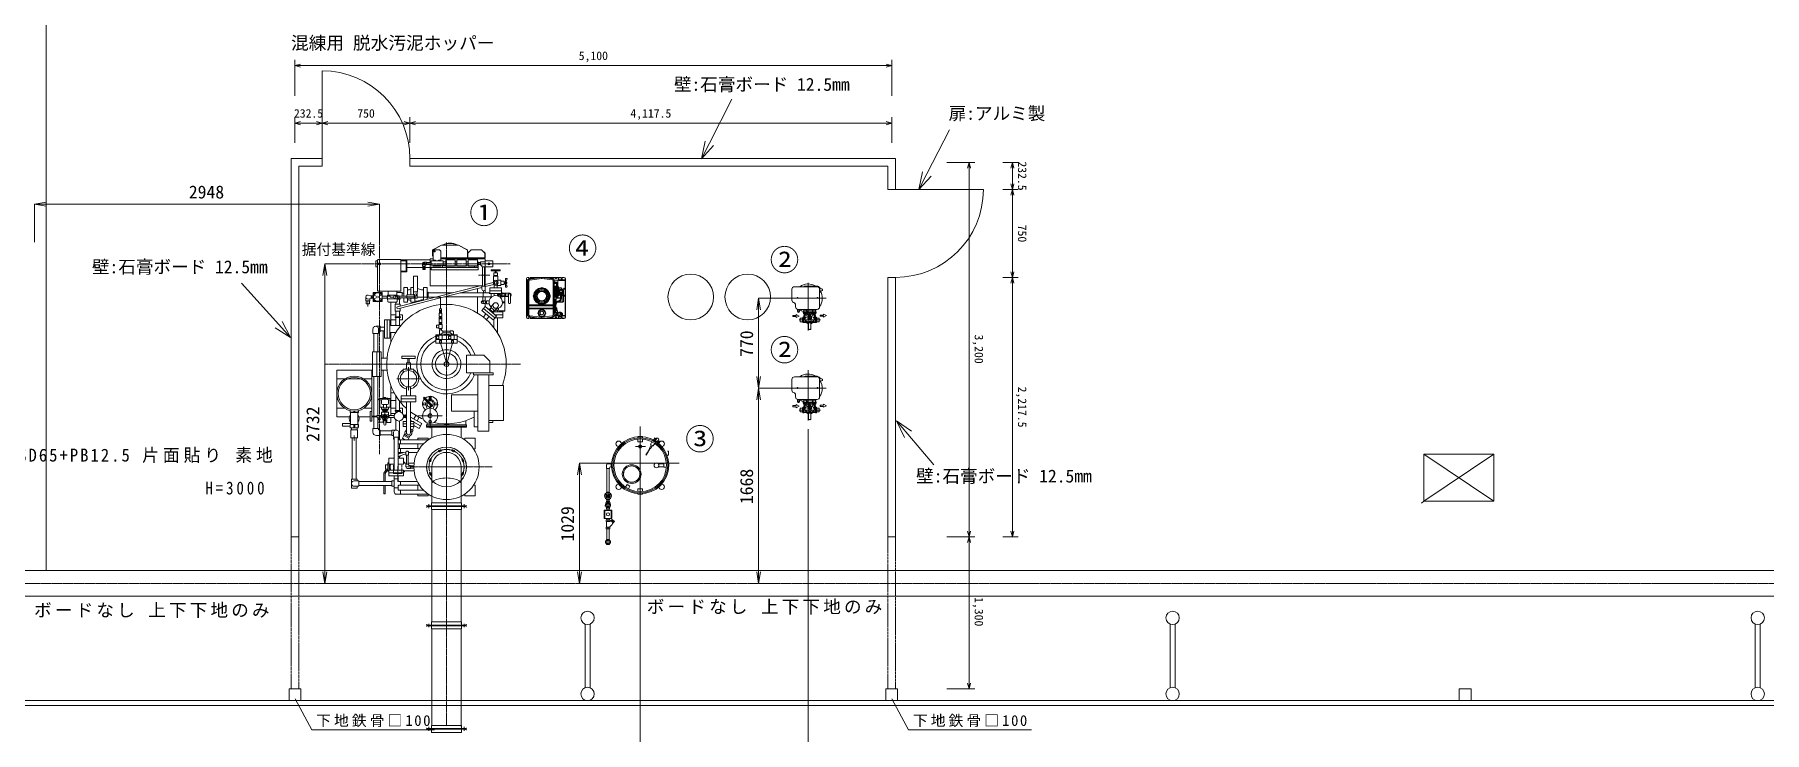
# Model space of a CAD drawing. Units: millimetres at full size. Extents: x -21196 to 21204, y -11807 to 11807.
# Drawn here: x -18696 to -3914, y -10849 to -4885 of the extents above; entities that cross this region are included whole.
import ezdxf
from ezdxf.enums import TextEntityAlignment as Align

# ---------------------------------------------------------------- set-up
doc = ezdxf.new("R2010")
doc.units = ezdxf.units.MM
doc.header["$LTSCALE"] = 0.5
doc.header["$PDMODE"] = 32
doc.header["$PDSIZE"] = 0.25
for name, pattern in [('USER5', [2, 1.25, -0.25, 0.25, -0.25]), ('USER6', [63.5, 31.75, -6.35, 6.35, -6.35, 6.35, -6.35]), ('USER7', [38.099999, 12.7, -6.35, 12.7, -6.35])]:
    doc.linetypes.add(name, pattern=pattern)
for name, color, linetype, lineweight in [('0-1_0(機器配置図 260128.dwg)', 7, 'Continuous', 9), ('0-2_0-0(241129配置図菊池追記(立面図).jww)(機器配置図 260128.dwg)', 7, 'Continuous', 18), ('0-3_0-0(サニックス間仕切り.jww)(機器配置図 260128.dwg)', 7, 'Continuous', 9), ('0-4_0-2(241129配置図菊池追記(立面図).jww)(機器配置図 260128.dwg)', 7, 'Continuous', 9), ('0-A_AM_5(機器配置図 260128.dwg)', 6, 'Continuous', 15), ('0-B_PV(機器配置図 260128.dwg)', 7, 'Continuous', 18), ('0-D_ボイラ設備-高圧ボイラ設備(241129配置図菊池追記(立面図).jww)(機器配置図 260128.dwg)', 7, 'Continuous', 9), ('1-3_電気-分電盤、制御盤(241129配置図菊池追記(立面図).jww)(機器配置図 260128.dwg)', 7, 'Continuous', 18)]:
    doc.layers.add(name, color=color, linetype=linetype, lineweight=lineweight)
doc.layers.add('1-1_設備-D(241129配置図菊池追記(立面図).jww)(機器配置図 260128.dwg)', color=7, linetype='Continuous')
doc.styles.add('ＭＳ ゴシック', font='')
doc.styles.get('ＭＳ ゴシック').set_extended_font_data('MS Gothic')

msp = doc.modelspace()

# ---------------------------------------------------------------- texts
at = {"layer": '0-1_0(機器配置図 260128.dwg)', "style": 'ＭＳ ゴシック'}
for s, height, p in [('①', 184.8, (-14980.9709, -6556.1174)), ('④', 184.8, (-14138.7855, -6861.5639)), ('据付基準線', 92.38, (-16413.1144, -6794.4325)), ('②', 184.8, (-12413.6351, -6959.1042)), ('②', 184.8, (-12413.6351, -7729.1042)), ('③', 184.8, (-13135.9941, -8489.8739))]:
    msp.add_text(s, height=height, dxfattribs=at).set_placement(p, align=Align.BOTTOM_LEFT)
at = {"layer": '0-3_0-0(サニックス間仕切り.jww)(機器配置図 260128.dwg)', "style": 'ＭＳ ゴシック'}
for s, height, p in [('5,100', 73.44, (-14045.7815, -5124.5399)), ('壁:石膏ボード 12.5mm', 110.2, (-13232.2578, -5398.3154)), ('232.5', 73.44, (-16479.5315, -5616.8605)), ('750', 73.44, (-15938.2815, -5616.8605)), ('4,117.5', 73.44, (-13604.5315, -5616.8605)), ('扉:アルミ製', 110.2, (-10885.0766, -5646.1297)), ('壁:石膏ボード 12.5mm', 110.2, (-18205.8333, -6957.9974)), ('壁:石膏ボード 12.5mm', 110.2, (-11162.901, -8745.9311))]:
    msp.add_text(s, height=height, dxfattribs=at).set_placement(p, align=Align.BOTTOM_LEFT)
for s, p in [('232.5', (-10314.3435, -5968.5456)), ('750', (-10314.3435, -6509.7956)), ('3,200', (-10684.4587, -7447.987)), ('2,217.5', (-10314.3435, -7893.5456)), ('1,300', (-10684.4587, -9692.5033))]:
    msp.add_text(s, height=73.44, rotation=270, dxfattribs=at).set_placement(p, align=Align.BOTTOM_LEFT)
at = {"layer": '0-3_0-0(サニックス間仕切り.jww)(機器配置図 260128.dwg)', "attachment_point": 7, "style": 'ＭＳ ゴシック'}
for s, insert, char_height in [('\\T1.24;\\W0.95;間仕切り・・SD65+PB12.5\\~片面貼り\\~素地', (-19898.7006, -8546.6626), 110.2), ('\\T1.39;\\W0.85;H=3000', (-17236.7636, -8816.7383), 110.2), ('\\T1.18;ボードなし\\~上下下地のみ', (-18700.0559, -9870.8503), 110.2), ('\\T1.18;ボードなし\\~上下下地のみ', (-13463.734, -9841.2448), 110.2), ('\\T1.21;下地鉄骨□100', (-16289.8072, -10804.1268), 92.38), ('\\T1.21;下地鉄骨□100', (-11189.8072, -10804.1268), 92.38)]:
    msp.add_mtext(s, dxfattribs=dict(at, insert=insert, char_height=char_height))
at = {"layer": '0-A_AM_5(機器配置図 260128.dwg)', "style": 'ＭＳ ゴシック'}
msp.add_text('2948', height=110.9, dxfattribs=at).set_placement((-17377.7881, -6318.91), align=Align.BOTTOM_LEFT)
for s, p in [('770', (-12522.8954, -7639.4695)), ('2732', (-16229.6138, -8365.5808)), ('1668', (-12522.8954, -8897.5934)), ('1029', (-14053.6616, -9217.2123))]:
    msp.add_text(s, height=110.9, rotation=90, dxfattribs=at).set_placement(p, align=Align.BOTTOM_LEFT)
at = {"layer": '1-1_設備-D(241129配置図菊池追記(立面図).jww)(機器配置図 260128.dwg)', "style": 'ＭＳ ゴシック'}
msp.add_text('混練用 脱水汚泥ホッパー', height=110.9, dxfattribs=at).set_placement((-16504.481, -5045.1574), align=Align.BOTTOM_LEFT)

# ---------------------------------------------------------------- linework, layer by layer
at = {"layer": '0-1_0(機器配置図 260128.dwg)'}
for p, q in [((-12085.7815, -8093.6365), (-12085.7815, -7752.8717)), ((-13520.7815, -8902.4555), (-13520.7815, -8233.8235)), ((-13186.4655, -8546.8742), (-13855.0975, -8546.8742)), ((-13784.7316, -8795.4459), (-13784.7316, -8593.0957)), ((-15345.7406, -8920.0285), (-15340.7573, -8917.1514)), ((-15345.7397, -8920.0293), (-15344.2402, -8922.6264)), ((-15344.2406, -8922.6266), (-15339.2573, -8919.7495)), ((-15017.2229, -8915.4108), (-15334.2569, -8915.4108)), ((-15017.2232, -8915.4108), (-15334.2566, -8915.4108)), ((-15017.2232, -8918.4108), (-15334.2566, -8918.4108)), ((-15303.7401, -8923.4108), (-15303.7401, -8944.414)), ((-15303.7399, -8944.4138), (-15047.7399, -8944.4138)), ((-15300.7399, -9904.8451), (-15300.7399, -8944.4138)), ((-15050.7399, -9904.8451), (-15050.7399, -8944.4138)), ((-15047.7401, -8923.4108), (-15047.7401, -8944.414)), ((-15007.2403, -8922.6279), (-15012.2235, -8919.7509)), ((-15005.7403, -8920.0298), (-15010.7235, -8917.1528)), ((-15005.7383, -8920.0307), (-15007.2384, -8922.629)), ((-15345.7406, -9930.2274), (-15340.7573, -9933.1045)), ((-15345.7406, -9939.4627), (-15340.7573, -9936.5856)), ((-15345.7397, -9930.2266), (-15344.2402, -9927.6295)), ((-15345.7397, -9939.4635), (-15344.2402, -9942.0606)), ((-15344.2406, -9927.6293), (-15339.2573, -9930.5064)), ((-15344.2406, -9942.0608), (-15339.2573, -9939.1837)), ((-15017.2232, -9931.8451), (-15334.2566, -9931.8451)), ((-15017.2232, -9934.8451), (-15334.2566, -9934.8451)), ((-15017.2232, -9934.8451), (-15334.2566, -9934.8451)), ((-15017.2232, -9937.8451), (-15334.2566, -9937.8451)), ((-15303.7401, -9926.8451), (-15303.7401, -9904.8448)), ((-15303.7401, -9942.8451), (-15303.7401, -9964.8453)), ((-15303.7399, -9904.8451), (-15047.7399, -9904.8451)), ((-15303.7399, -9964.845), (-15047.7399, -9964.845)), ((-15300.7399, -10788.933), (-15300.7399, -9964.845)), ((-15050.7399, -10788.933), (-15050.7399, -9964.845)), ((-15047.7401, -9926.8451), (-15047.7401, -9904.8448)), ((-15047.7401, -9942.8451), (-15047.7401, -9964.8453)), ((-15007.2403, -9927.628), (-15012.2235, -9930.505)), ((-15007.2403, -9942.0621), (-15012.2235, -9939.1851)), ((-15005.7403, -9930.2261), (-15010.7235, -9933.1031)), ((-15005.7403, -9939.464), (-15010.7235, -9936.587)), ((-15005.7383, -9930.2252), (-15007.2384, -9927.6269)), ((-15005.7383, -9939.4649), (-15007.2384, -9942.0632)), ((-15303.7401, -10810.933), (-15303.7401, -10788.9328)), ((-15303.7399, -10788.933), (-15047.7399, -10788.933)), ((-15047.7401, -10810.933), (-15047.7401, -10788.9328)), ((-15345.7406, -10814.3153), (-15340.7573, -10817.1924)), ((-15340.7571, -10820.6737), (-15345.7402, -10823.5506)), ((-15345.74, -10823.5509), (-15344.2402, -10826.1486)), ((-15345.7397, -10814.3146), (-15344.2402, -10811.7175)), ((-15344.2406, -10811.7172), (-15339.2573, -10814.5944)), ((-15339.2572, -10823.2718), (-15344.2402, -10826.1487)), ((-15017.2229, -10818.9335), (-15334.2569, -10818.9326)), ((-15017.2229, -10821.9335), (-15334.2569, -10821.9326)), ((-15017.2232, -10815.933), (-15334.2566, -10815.933)), ((-15017.2232, -10818.933), (-15334.2566, -10818.933)), ((-15303.7401, -10848.9326), (-15303.74, -10826.9326)), ((-15303.7401, -10848.9326), (-15047.7399, -10848.9333)), ((-15047.7399, -10848.9333), (-15047.7399, -10826.9334)), ((-15007.2403, -10811.7159), (-15012.2235, -10814.5929)), ((-15012.2227, -10823.2727), (-15007.2396, -10826.1496)), ((-15005.7403, -10814.314), (-15010.7235, -10817.191)), ((-15010.7227, -10820.6746), (-15005.7397, -10823.5515)), ((-15005.7399, -10823.5519), (-15007.2397, -10826.1496)), ((-15005.7383, -10814.3132), (-15007.2384, -10811.7149))]:
    msp.add_line(p, q, dxfattribs=at)
at = {"layer": '0-1_0(機器配置図 260128.dwg)', "linetype": 'USER5', "lineweight": 5}
for p, q in [((-15175.7399, -8360.4108), (-15175.7399, -8915.4108)), ((-15395.7399, -8580.4108), (-14955.7399, -8580.4108)), ((-15325.74, -8931.8192), (-15325.74, -8899.0025)), ((-15025.7398, -8931.8192), (-15025.7398, -8899.0025))]:
    msp.add_line(p, q, dxfattribs=at)
at = {"layer": '0-1_0(機器配置図 260128.dwg)', "lineweight": 18}
for p, q in [((-15322.1608, -8526.2544), (-15317.5695, -8515.1701)), ((-15306.4829, -8519.7623), (-15311.0742, -8530.8466)), ((-15240.9807, -8438.5813), (-15229.8964, -8433.99)), ((-15225.3042, -8445.0766), (-15236.3885, -8449.6678)), ((-15115.0913, -8449.6678), (-15126.1757, -8445.0766)), ((-15121.5835, -8433.99), (-15110.4991, -8438.5813)), ((-15040.4056, -8530.8466), (-15044.9969, -8519.7623)), ((-15033.9103, -8515.1701), (-15029.3191, -8526.2544)), ((-15317.5695, -8645.6516), (-15322.1608, -8634.5673)), ((-15311.0742, -8629.9751), (-15306.4829, -8641.0594)), ((-15300.7399, -8885.4109), (-15300.7399, -8580.4108)), ((-15050.7399, -8885.4109), (-15050.7399, -8580.4108)), ((-15044.9969, -8641.0594), (-15040.4056, -8629.9751)), ((-15029.3191, -8634.5673), (-15033.9103, -8645.6516)), ((-15340.7571, -8913.6697), (-15345.7402, -8910.7928)), ((-15345.74, -8910.7925), (-15344.2402, -8908.1948)), ((-15339.2571, -8911.0716), (-15344.2402, -8908.1947)), ((-15017.2229, -8912.4108), (-15334.2569, -8912.4108)), ((-15017.2229, -8915.4108), (-15334.2569, -8915.4108)), ((-15303.74, -8885.4109), (-15047.7398, -8885.4109)), ((-15303.74, -8885.4109), (-15303.74, -8907.4108)), ((-15047.7398, -8885.4109), (-15047.7398, -8907.4108)), ((-15012.2227, -8911.0716), (-15007.2396, -8908.1947)), ((-15010.7227, -8913.6697), (-15005.7396, -8910.7928)), ((-15005.7399, -8910.7925), (-15007.2396, -8908.1948))]:
    msp.add_line(p, q, dxfattribs=at)
at = {"layer": '0-1_0(機器配置図 260128.dwg)', "linetype": 'USER5'}
for p, q in [((-15325.7401, -8928.624), (-15325.7401, -8902.1973)), ((-15325.74, -8931.8192), (-15325.74, -8899.0025)), ((-15175.7399, -9934.8451), (-15175.7399, -8918.4108)), ((-15025.7401, -8928.6242), (-15025.7401, -8902.1975)), ((-15025.7398, -8931.8192), (-15025.7398, -8899.0025)), ((-15325.7401, -9948.0582), (-15325.7401, -9921.6315)), ((-15325.7401, -9921.6319), (-15325.7401, -9948.0586)), ((-15175.7399, -10788.933), (-15175.7399, -9934.8451)), ((-15025.7401, -9921.6317), (-15025.7401, -9948.0584)), ((-15025.7401, -9948.0584), (-15025.7401, -9921.6317)), ((-15325.7401, -10805.7198), (-15325.7401, -10832.1465)), ((-15325.7399, -10802.5242), (-15325.74, -10835.341)), ((-15025.7401, -10805.7197), (-15025.7401, -10832.1464)), ((-15025.7398, -10802.525), (-15025.7399, -10835.3418))]:
    msp.add_line(p, q, dxfattribs=at)
at = {"layer": '0-1_0(機器配置図 260128.dwg)', "lineweight": 18}
for points in [[(-12998.0905, -5946.9291), (-12929.7352, -5813.4092), (-12736.6316, -5436.2155)], [(-11139.576, -6209.7956), (-11071.2207, -6076.2758), (-10878.117, -5699.0821)], [(-12893.9587, -5831.7249), (-12998.0905, -5946.9291), (-12965.5118, -5795.0935)], [(-11035.4442, -6094.5915), (-11139.576, -6209.7956), (-11106.9972, -6057.96)], [(-16509.5375, -7474.6979), (-16609.9302, -7363.247), (-16927.5591, -7010.6315)], [(-16580.0671, -7336.3468), (-16509.5375, -7474.6979), (-16639.7934, -7390.1471)], [(-11262.9668, -8327.2797), (-11329.433, -8186.9313), (-11201.6973, -8275.2435)], [(-11329.433, -8186.9313), (-11232.3321, -8301.2616), (-11010.9082, -8561.9743)]]:
    msp.add_lwpolyline(points, dxfattribs=at)
at = {"layer": '0-1_0(機器配置図 260128.dwg)'}
for radius in [80, 70]:
    msp.add_circle((-13593.5815, -8641.0955), radius, dxfattribs=at)
at = {"layer": '0-1_0(機器配置図 260128.dwg)', "lineweight": 18}
for centre, radius, start, end in [((-15175.7399, -8580.4108), 170, 317.33207, 222.66793), ((-15316.6175, -8528.5505), 6, 157.5, 337.5), ((-15312.0262, -8517.4662), 6, 337.5, 157.5), ((-15175.7399, -8580.4108), 125, 0, 180), ((-15238.6846, -8444.1246), 6, 112.5, 292.5), ((-15227.6003, -8439.5333), 6, 292.5, 112.5), ((-15123.8796, -8439.5333), 6, 67.5, 247.5), ((-15112.7952, -8444.1246), 6, 247.5, 67.5), ((-15039.4536, -8517.4662), 6, 22.5, 202.5), ((-15034.8623, -8528.5505), 6, 202.5, 22.5), ((-15316.6175, -8632.2712), 6, 22.5, 202.5), ((-15312.0262, -8643.3555), 6, 202.5, 22.5), ((-15039.4536, -8643.3555), 6, 157.5, 337.5), ((-15034.8623, -8632.2712), 6, 337.5, 157.5), ((-15334.2569, -8902.4109), 13, 240.00004, 269.99998), ((-15334.2569, -8902.4109), 10, 240.00004, 269.99998), ((-15308.74, -8907.4108), 5, 270, 0), ((-15042.7398, -8907.4108), 5, 180, 270), ((-15017.2229, -8902.4109), 10, 270.00002, 299.99996), ((-15017.2229, -8902.4109), 13, 270.00002, 299.99996)]:
    msp.add_arc(centre, radius, start, end, dxfattribs=at)
at = {"layer": '0-1_0(機器配置図 260128.dwg)', "linetype": 'USER5', "lineweight": 5}
msp.add_arc((-15175.7399, -8580.4108), 150, 326.44269, 213.55731, dxfattribs=at)
at = {"layer": '0-1_0(機器配置図 260128.dwg)'}
for centre, radius, start, end in [((-15334.2565, -8928.4112), 13, 89.99998, 119.99987), ((-15334.2565, -8928.4112), 10, 89.99998, 119.99987), ((-15308.7401, -8923.4108), 5, 0, 90), ((-15042.7401, -8923.4108), 5, 90, 180), ((-15017.2231, -8928.4112), 13, 60.00004, 89.99993), ((-15017.2231, -8928.4112), 10, 60.00004, 89.99993), ((-15334.2565, -9921.8447), 13, 240.00013, 270.00002), ((-15334.2565, -9947.8454), 13, 89.99998, 119.99987), ((-15334.2565, -9921.8447), 10, 240.00013, 270.00002), ((-15334.2565, -9947.8454), 10, 89.99998, 119.99987), ((-15308.7401, -9926.8451), 5, 270, 0), ((-15308.7401, -9942.8451), 5, 0, 90), ((-15042.7401, -9926.8451), 5, 180, 270), ((-15042.7401, -9942.8451), 5, 90, 180), ((-15017.2231, -9921.8447), 10, 270.00007, 299.99996), ((-15017.2231, -9921.8447), 13, 270.00007, 299.99996), ((-15017.2231, -9947.8454), 13, 60.00004, 89.99993), ((-15017.2231, -9947.8454), 10, 60.00004, 89.99993), ((-15334.257, -10831.9325), 13, 89.99986, 119.9998), ((-15334.2565, -10805.9327), 13, 240.00013, 270.00002), ((-15334.257, -10831.9325), 10, 89.99986, 119.9998), ((-15334.2565, -10805.9327), 10, 240.00013, 270.00002), ((-15308.7401, -10810.933), 5, 270, 0), ((-15308.74, -10826.9326), 5, 359.99984, 89.99984), ((-15042.7401, -10810.933), 5, 180, 270), ((-15042.7399, -10826.9334), 5, 89.99984, 179.99984), ((-15017.2231, -10805.9327), 10, 270.00007, 299.99996), ((-15017.2231, -10805.9327), 13, 270.00007, 299.99996), ((-15017.2229, -10831.9334), 13, 59.99988, 89.99982), ((-15017.2229, -10831.9334), 10, 59.99988, 89.99982)]:
    msp.add_arc(centre, radius, start, end, dxfattribs=at)
at = {"layer": '0-1_0(機器配置図 260128.dwg)', "lineweight": 18}
msp.add_ellipse((-15175.7399, -8721.0358), major_axis=(-125, 0), ratio=0.375, start_param=3.1415926536, end_param=6.2831853072, dxfattribs=at)
at = {"layer": '0-1_0(機器配置図 260128.dwg)'}
for p in [(-15175.74, -8915.4108), (-15047.7971, -9915.5727), (-15175.74, -10818.933), (-15047.7971, -10799.6606)]:
    msp.add_point(p, dxfattribs=at)
at = {"layer": '0-2_0-0(241129配置図菊池追記(立面図).jww)(機器配置図 260128.dwg)'}
for p, q in [((-13992.1316, -9923.1579), (-13992.1316, -10467.1334)), ((-13949.4316, -9923.1579), (-13949.4316, -10467.1334)), ((-8992.1316, -9923.1579), (-8992.1316, -10467.1334)), ((-8949.4316, -9923.1579), (-8949.4316, -10467.1334)), ((-3992.1317, -9923.1579), (-3992.1317, -10467.1334)), ((-3949.4317, -9923.1579), (-3949.4317, -10467.1334))]:
    msp.add_line(p, q, dxfattribs=at)
for points in [[(16029.2181, 11537.0041), (21086.368, 11537.0041), (21086.368, -10577.2956), (-19027.9315, -10577.2956)], [(-11420.7816, -10477.2956), (-11420.7816, -10577.2956), (-11520.7816, -10577.2956)]]:
    msp.add_lwpolyline(points, dxfattribs=at)
for points in [[(-16520.7815, -10477.2956), (-16420.7815, -10477.2956), (-16420.7815, -10577.2956), (-16520.7815, -10577.2956)], [(-6520.7817, -10477.2956), (-6420.7817, -10477.2956), (-6420.7817, -10577.2956), (-6520.7817, -10577.2956)]]:
    msp.add_lwpolyline(points, close=True, dxfattribs=at)
for centre in [(-13970.7816, -9870.1456), (-8970.7816, -9870.1456), (-3970.7817, -9870.1456), (-13970.7816, -10520.1456), (-8970.7816, -10520.1456), (-3970.7817, -10520.1456)]:
    msp.add_circle(centre, 57.15, dxfattribs=at)
at = {"layer": '0-3_0-0(サニックス間仕切り.jww)(機器配置図 260128.dwg)'}
for p, q in [((-16470.7815, -5099.4549), (-16470.7815, -5407.1213)), ((-16470.7815, -5149.4549), (-16422.4852, -5136.5139)), ((-11370.7815, -5149.4549), (-16470.7815, -5149.4549)), ((-16470.7815, -5149.4549), (-16422.4852, -5162.3958)), ((-11370.7815, -5149.4549), (-11419.0778, -5136.5139)), ((-11370.7815, -5149.4549), (-11419.0778, -5162.3958)), ((-11370.7815, -5099.4549), (-11370.7815, -5407.1213)), ((-16470.7815, -5591.7755), (-16470.7815, -5811.339)), ((-16238.2815, -5591.7755), (-16238.2815, -5811.339)), ((-15488.2815, -5591.7755), (-15488.2815, -5811.339)), ((-11370.7815, -5591.7755), (-11370.7815, -5811.339)), ((-16470.7815, -5641.7755), (-16422.4852, -5628.8346)), ((-16238.2815, -5641.7755), (-16470.7815, -5641.7755)), ((-16470.7815, -5641.7755), (-16422.4852, -5654.7165)), ((-16238.2815, -5641.7755), (-16286.5778, -5628.8346)), ((-16238.2815, -5641.7755), (-16286.5778, -5654.7165)), ((-16238.2815, -5641.7755), (-16189.9852, -5628.8346)), ((-15488.2815, -5641.7755), (-16238.2815, -5641.7755)), ((-16238.2815, -5641.7755), (-16189.9852, -5654.7165)), ((-15488.2815, -5641.7755), (-15536.5778, -5628.8346)), ((-15488.2815, -5641.7755), (-15536.5778, -5654.7165)), ((-15488.2815, -5641.7755), (-15439.9852, -5628.8346)), ((-11370.7815, -5641.7755), (-15488.2815, -5641.7755)), ((-15488.2815, -5641.7755), (-15439.9852, -5654.7165)), ((-11370.7815, -5641.7755), (-11419.0778, -5628.8346)), ((-11370.7815, -5641.7755), (-11419.0778, -5654.7165)), ((-10660.2285, -5977.2956), (-10899.271, -5977.2956)), ((-10710.2285, -5977.2956), (-10723.1694, -6025.5919)), ((-10710.2285, -9177.2956), (-10710.2285, -5977.2956)), ((-10710.2285, -5977.2956), (-10697.2875, -6025.5919)), ((-10289.2585, -5977.2956), (-10422.4373, -5977.2956)), ((-10339.2585, -5977.2956), (-10352.1995, -6025.5919)), ((-10339.2585, -6209.7956), (-10339.2585, -5977.2956)), ((-10339.2585, -5977.2956), (-10326.3176, -6025.5919)), ((-10339.2585, -6209.7956), (-10352.1995, -6161.4993)), ((-10339.2585, -6209.7956), (-10326.3176, -6161.4993)), ((-10289.2585, -6209.7956), (-10422.4373, -6209.7956)), ((-10339.2585, -6209.7956), (-10352.1995, -6258.0919)), ((-10339.2585, -6959.7956), (-10339.2585, -6209.7956)), ((-10339.2585, -6209.7956), (-10326.3176, -6258.0919)), ((-10339.2585, -6959.7956), (-10352.1995, -6911.4993)), ((-10339.2585, -6959.7956), (-10326.3176, -6911.4993)), ((-10289.2585, -6959.7956), (-10422.4373, -6959.7956)), ((-10339.2585, -6959.7956), (-10352.1995, -7008.0919)), ((-10339.2585, -9177.2956), (-10339.2585, -6959.7956)), ((-10339.2585, -6959.7956), (-10326.3176, -7008.0919)), ((-10710.2285, -9177.2956), (-10723.1694, -9128.9993)), ((-10710.2285, -9177.2956), (-10697.2875, -9128.9993)), ((-10339.2585, -9177.2956), (-10352.1995, -9128.9993)), ((-10339.2585, -9177.2956), (-10326.3176, -9128.9993)), ((-10660.2285, -9177.2956), (-10899.271, -9177.2956)), ((-10710.2285, -9177.2956), (-10723.1694, -9225.5919)), ((-10710.2285, -10477.2956), (-10710.2285, -9177.2956)), ((-10710.2285, -9177.2956), (-10697.2875, -9225.5919)), ((-10289.2585, -9177.2956), (-10422.4373, -9177.2956)), ((-10660.2285, -10477.2956), (-10899.271, -10477.2956)), ((-10710.2285, -10477.2956), (-10723.1694, -10428.9993)), ((-10710.2285, -10477.2956), (-10697.2875, -10428.9993))]:
    msp.add_line(p, q, dxfattribs=at)
at = {"layer": '0-3_0-0(サニックス間仕切り.jww)(機器配置図 260128.dwg)', "lineweight": 18}
for p, q in [((-16238.2815, -6009.7956), (-16238.2815, -5194.7956)), ((-16503.2815, -9177.2956), (-16503.2815, -5944.7956)), ((-16503.2815, -5944.7956), (-16238.2815, -5944.7956)), ((-16438.2815, -6009.7956), (-16438.2815, -9177.2956)), ((-16238.2815, -6009.7956), (-16438.2815, -6009.7956)), ((-15488.2815, -5944.7956), (-11338.2815, -5944.7956)), ((-15488.2815, -6009.7956), (-15488.2815, -5944.7956)), ((-11403.2815, -6009.7956), (-15488.2815, -6009.7956)), ((-11403.2815, -6209.7956), (-11403.2815, -6009.7956)), ((-11338.2815, -5944.7956), (-11338.2815, -6209.7956)), ((-11338.2815, -6209.7956), (-11403.2815, -6209.7956)), ((-10588.2815, -6209.7956), (-11338.2815, -6209.7956)), ((-11403.2815, -9177.2956), (-11403.2815, -6959.7956)), ((-11338.2815, -6959.7956), (-11403.2815, -6959.7956)), ((-11338.2815, -6959.7956), (-11338.2815, -9177.2956)), ((-16503.2815, -9177.2956), (-16438.2815, -9177.2956)), ((-11338.2815, -9177.2956), (-11403.2815, -9177.2956)), ((-11420.7815, -10577.2956), (-17048.7745, -10577.2956)), ((-11320.7815, -10577.2956), (-10406.2351, -10577.2956))]:
    msp.add_line(p, q, dxfattribs=at)
at = {"layer": '0-3_0-0(サニックス間仕切り.jww)(機器配置図 260128.dwg)', "linetype": 'USER7', "lineweight": 18}
for p, q in [((-16503.2815, -10477.2956), (-16503.2815, -9177.2956)), ((-16438.2815, -9177.2956), (-16438.2815, -10477.2956)), ((-11403.2815, -10477.2956), (-11403.2815, -9177.2956)), ((-11338.2815, -9177.2956), (-11338.2815, -10477.2956))]:
    msp.add_line(p, q, dxfattribs=at)
at = {"layer": '0-3_0-0(サニックス間仕切り.jww)(機器配置図 260128.dwg)', "lineweight": 20}
for p, q in [((-16326.4473, -10827.9888), (-16469.053, -10561.5517)), ((-11226.4473, -10827.9888), (-11369.053, -10561.5517)), ((-16326.4473, -10827.9888), (-15277.181, -10827.9888)), ((-11226.4473, -10827.9888), (-10177.181, -10827.9888))]:
    msp.add_line(p, q, dxfattribs=at)
at = {"layer": '0-3_0-0(サニックス間仕切り.jww)(機器配置図 260128.dwg)', "lineweight": 18}
for points in [[(-16420.7815, -10577.2956), (-16420.7815, -10477.2956), (-16520.7815, -10477.2956), (-16520.7815, -10577.2956)], [(-11320.7815, -10577.2956), (-11320.7815, -10477.2956), (-11420.7815, -10477.2956), (-11420.7815, -10577.2956)]]:
    msp.add_lwpolyline(points, close=True, dxfattribs=at)
for centre, start, end in [((-16238.2815, -5944.7956), 0, 90), ((-11338.2815, -6209.7956), 270, 0)]:
    msp.add_arc(centre, 750, start, end, dxfattribs=at)
at = {"layer": '0-4_0-2(241129配置図菊池追記(立面図).jww)(機器配置図 260128.dwg)', "lineweight": 18}
for p, q in [((-18595.7815, 10425.8041), (-18595.7815, -9466.0957)), ((-18795.7815, -9466.0957), (20854.218, -9466.0957)), ((-18795.7815, -9685.8956), (20854.218, -9685.8956)), ((-19145.7815, -10620.0456), (21204.218, -10620.0456))]:
    msp.add_line(p, q, dxfattribs=at)
at = {"layer": '0-4_0-2(241129配置図菊池追記(立面図).jww)(機器配置図 260128.dwg)', "linetype": 'USER5', "lineweight": 18}
msp.add_line((-18795.7815, -9575.9956), (20854.218, -9575.9956), dxfattribs=at)
at = {"layer": '0-A_AM_5(機器配置図 260128.dwg)'}
for p, q in [((-18695.7815, -6660.2963), (-18695.7815, -6333.13)), ((-18595.7815, -6349.9767), (-18695.7815, -6333.31)), ((-15848.2401, -6333.31), (-18595.7815, -6333.31)), ((-15848.2401, -6316.6433), (-15748.2401, -6333.31)), ((-15748.2401, -6638.3004), (-15748.2401, -6333.13)), ((-16231.8804, -6943.6113), (-16215.2138, -6843.6113)), ((-15939.09, -6843.6113), (-16215.3938, -6843.6113)), ((-16215.2138, -6943.6113), (-16215.2138, -9475.9956)), ((-12525.1621, -7237.6365), (-12508.4954, -7137.6365)), ((-12233.7059, -7137.6365), (-12508.6754, -7137.6365)), ((-12508.4954, -7237.6365), (-12508.4954, -7807.6365)), ((-12491.8287, -7807.6365), (-12508.4954, -7907.6365)), ((-12525.1621, -8007.6365), (-12508.4954, -7907.6365)), ((-12233.7059, -7907.6365), (-12508.6754, -7907.6365)), ((-12233.7059, -7907.6365), (-12508.6754, -7907.6365)), ((-12508.4954, -8007.6365), (-12508.4954, -9475.9956)), ((-12085.8346, -8256.0991), (-12085.8346, -11790.5141)), ((-14055.9282, -8646.8742), (-14039.2616, -8546.8742)), ((-13855.16, -8546.8742), (-14039.4416, -8546.8742)), ((-14039.2616, -8646.8742), (-14039.2616, -9475.9956)), ((-13520.7815, -8902.518), (-13520.7815, -11448.1503)), ((-15947.0967, -9575.9956), (-16215.3938, -9575.9956)), ((-16198.5471, -9475.9956), (-16215.2138, -9575.9956)), ((-13841.81, -9575.9956), (-14039.4416, -9575.9956)), ((-14022.5949, -9475.9956), (-14039.2616, -9575.9956)), ((-12374.1073, -9575.9956), (-12508.6754, -9575.9956)), ((-12491.8287, -9475.9956), (-12508.4954, -9575.9956))]:
    msp.add_line(p, q, dxfattribs=at)
for points in [[(-18595.7815, -6316.6433), (-18695.7815, -6333.31), (-18595.7815, -6333.31)], [(-15848.2401, -6349.9767), (-15748.2401, -6333.31), (-15848.2401, -6333.31)], [(-16198.5471, -6943.6113), (-16215.2138, -6843.6113), (-16215.2138, -6943.6113)], [(-12491.8287, -7237.6365), (-12508.4954, -7137.6365), (-12508.4954, -7237.6365)], [(-12525.1621, -7807.6365), (-12508.4954, -7907.6365), (-12508.4954, -7807.6365)], [(-12491.8287, -8007.6365), (-12508.4954, -7907.6365), (-12508.4954, -8007.6365)], [(-14022.5949, -8646.8742), (-14039.2616, -8546.8742), (-14039.2616, -8646.8742)], [(-16231.8804, -9475.9956), (-16215.2138, -9575.9956), (-16215.2138, -9475.9956)], [(-14055.9282, -9475.9956), (-14039.2616, -9575.9956), (-14039.2616, -9475.9956)], [(-12525.1621, -9475.9956), (-12508.4954, -9575.9956), (-12508.4954, -9475.9956)]]:
    msp.add_lwpolyline(points, dxfattribs=at)
at = {"layer": '0-B_PV(機器配置図 260128.dwg)', "linetype": 'USER6'}
for p, q in [((-15748.2401, -6638.3629), (-15748.2401, -8470.8023)), ((-14630.8121, -6843.6113), (-15939.0275, -6843.6113))]:
    msp.add_line(p, q, dxfattribs=at)
at = {"layer": '0-B_PV(機器配置図 260128.dwg)'}
for p, q in [((-15295.7394, -6725.2888), (-15218.6009, -6684.4507)), ((-15295.7394, -6774.3113), (-15295.7394, -6725.2888)), ((-15295.7394, -6774.3113), (-15289.2394, -6780.8113)), ((-15294.5394, -6773.1113), (-15294.5394, -6773.8142)), ((-15294.5394, -6773.1113), (-15292.9394, -6773.1113)), ((-15294.5394, -6773.8142), (-15289.2394, -6779.1142)), ((-15289.2394, -6776.8113), (-15292.9394, -6773.1113)), ((-15289.2394, -6735.5113), (-15279.2394, -6725.5113)), ((-15289.2394, -6735.5113), (-15289.2394, -6819.1113)), ((-15279.2394, -6725.5113), (-15234.2394, -6725.5113)), ((-15224.2394, -6735.5113), (-15234.2394, -6725.5113)), ((-15224.2394, -6735.5113), (-15224.2394, -6819.1113)), ((-15224.2394, -6793.1113), (-14998.5394, -6793.1113)), ((-15218.0394, -6684.3113), (-15073.1414, -6684.3113)), ((-15218.0394, -6685.5113), (-15073.4394, -6685.5113)), ((-15073.4394, -6685.5113), (-14996.9394, -6726.0113)), ((-15073.1414, -6684.3113), (-14995.7394, -6725.2888)), ((-14998.5394, -6791.5113), (-14998.5394, -6793.1113)), ((-14998.5394, -6791.5113), (-14996.9394, -6791.5113)), ((-14996.9394, -6791.5113), (-14996.9394, -6726.0113)), ((-14996.9394, -6791.5113), (-14995.7394, -6791.5113)), ((-14995.7394, -6753.1113), (-14965.7394, -6723.1113)), ((-14995.7394, -6791.5113), (-14995.7394, -6725.2888)), ((-14995.7394, -6793.1113), (-14995.7394, -6753.1113)), ((-14994.5394, -6753.6083), (-14965.2424, -6724.3113)), ((-14994.5394, -6791.9113), (-14994.5394, -6753.6083)), ((-14994.5394, -6791.9113), (-14847.9394, -6791.9113)), ((-14994.5394, -6791.9113), (-14975.7394, -6791.9113)), ((-14965.7394, -6723.1113), (-14876.7394, -6723.1113)), ((-14965.2424, -6724.3113), (-14877.2365, -6724.3113)), ((-14847.9394, -6753.6083), (-14877.2365, -6724.3113)), ((-14846.7394, -6753.1113), (-14876.7394, -6723.1113)), ((-14866.7394, -6793.1113), (-14866.7394, -6791.9113)), ((-14866.7394, -6791.9113), (-14847.9394, -6791.9113)), ((-14866.7394, -6793.1113), (-14846.7394, -6793.1113)), ((-14847.9394, -6791.9113), (-14847.9394, -6753.6083)), ((-14846.7394, -6793.1113), (-14846.7394, -6753.1113)), ((-15780.7401, -6818.6113), (-15780.7401, -6868.6113)), ((-15765.7401, -6818.6113), (-15780.7401, -6818.6113)), ((-15765.7401, -6868.6113), (-15780.7401, -6868.6113)), ((-15760.7401, -6807.9112), (-15765.7401, -6812.9112)), ((-15565.7401, -6807.9112), (-15760.7401, -6807.9112)), ((-15315.7402, -6811.1113), (-15565.7402, -6811.1113)), ((-15565.7401, -7077.9112), (-15565.7401, -6807.9112)), ((-15565.7401, -6812.9112), (-15515.7401, -6812.9112)), ((-15565.7401, -6817.9112), (-15520.7401, -6817.9112)), ((-15565.7401, -6907.9112), (-15520.7401, -6907.9112)), ((-15520.7401, -6907.9112), (-15520.7401, -6817.9112)), ((-15376.138, -6876.1113), (-15515.7401, -6876.1113)), ((-15380.1896, -6865.1113), (-15380.1896, -6842.1113)), ((-15357.1896, -6865.1113), (-15380.1896, -6865.1113)), ((-15377.3897, -6877.4612), (-15378.1897, -6878.2612)), ((-15378.1896, -6868.8113), (-15378.1896, -6865.1113)), ((-15377.3896, -6869.6113), (-15378.1896, -6868.8113)), ((-15378.1896, -6892.6613), (-15378.1896, -6878.2613)), ((-15377.3896, -6893.4613), (-15378.1896, -6892.6613)), ((-15359.9897, -6893.4613), (-15377.3897, -6893.4613)), ((-15359.9897, -6869.6113), (-15377.3896, -6869.6113)), ((-15359.9897, -6877.4613), (-15377.3896, -6877.4613)), ((-15375.8896, -6869.6113), (-15376.1896, -6877.4613)), ((-15374.6896, -6836.1113), (-15362.6896, -6836.1113)), ((-15374.6896, -6848.1113), (-15374.6896, -6836.1113)), ((-15373.4396, -6869.6113), (-15373.4396, -6865.1113)), ((-15373.4396, -6893.4613), (-15373.4396, -6877.4613)), ((-15345.6896, -6830.6113), (-15368.6896, -6830.6113)), ((-15363.9396, -6869.6113), (-15363.9396, -6865.1113)), ((-15363.9396, -6893.4613), (-15363.9396, -6877.4613)), ((-15361.1896, -6877.4613), (-15361.4896, -6869.6113)), ((-15315.9128, -6876.1113), (-15361.2412, -6876.1113)), ((-15359.1897, -6868.8112), (-15359.9897, -6869.6112)), ((-15359.1896, -6878.2613), (-15359.9897, -6877.4613)), ((-15359.1897, -6892.6612), (-15359.9897, -6893.4612)), ((-15359.1896, -6868.8113), (-15359.1896, -6865.1113)), ((-15359.1896, -6892.6613), (-15359.1896, -6878.2613)), ((-15357.1896, -6865.1113), (-15357.1896, -6842.1113)), ((-15345.6896, -6853.6113), (-15357.1896, -6853.6113)), ((-15345.6896, -6830.6113), (-15345.6896, -6853.6113)), ((-15307.2399, -6832.4113), (-15345.6896, -6832.4113)), ((-15307.2399, -6849.7113), (-15345.6896, -6849.7113)), ((-15289.2394, -6800.1113), (-15315.7399, -6800.1113)), ((-15315.7399, -6800.1113), (-15315.7399, -6832.4113)), ((-15315.7399, -6849.7113), (-15315.7399, -7031.1113)), ((-15307.2399, -6819.1113), (-15307.2399, -6855.1113)), ((-15204.2399, -6819.1113), (-15307.2399, -6819.1113)), ((-15204.2399, -6855.1113), (-15307.2399, -6855.1113)), ((-15305.7399, -6856.1113), (-15305.7399, -6855.1113)), ((-15181.7399, -6856.1113), (-15305.7399, -6856.1113)), ((-15305.7399, -6873.1113), (-15305.7399, -6894.1113)), ((-14905.7399, -6873.1113), (-15305.7399, -6873.1113)), ((-14905.7399, -6874.7113), (-15305.7399, -6874.7113)), ((-14905.7399, -6894.1113), (-15305.7399, -6894.1113)), ((-15289.2394, -6855.1113), (-15289.2394, -6859.5113)), ((-15286.2394, -6862.5113), (-15227.2394, -6862.5113)), ((-15285.7399, -6873.1113), (-15285.7399, -6874.7113)), ((-15273.7394, -6812.5113), (-15279.7394, -6812.5113)), ((-15273.7394, -6857.5113), (-15279.7394, -6857.5113)), ((-15239.7394, -6812.5113), (-15233.7394, -6812.5113)), ((-15224.2394, -6855.1113), (-15224.2394, -6859.5113)), ((-15210.7399, -6873.1113), (-15210.7399, -6856.1113)), ((-15181.7399, -6859.1113), (-15210.7399, -6859.1113)), ((-15204.2399, -6819.1113), (-15204.2399, -6855.1113)), ((-15181.7399, -6828.1113), (-15204.2399, -6828.1113)), ((-15181.7399, -6810.5113), (-15181.7399, -6860.5113)), ((-15101.7399, -6810.5113), (-15181.7399, -6810.5113)), ((-15101.7399, -6860.5113), (-15181.7399, -6860.5113)), ((-15178.7399, -6873.1113), (-15178.7399, -6860.5113)), ((-15101.7399, -6810.5113), (-15101.7399, -6860.5113)), ((-15086.7399, -6828.1113), (-15101.7399, -6828.1113)), ((-15086.7399, -6856.1113), (-15101.7399, -6856.1113)), ((-15086.7399, -6810.5113), (-15086.7399, -6860.5113)), ((-15006.7399, -6810.5113), (-15086.7399, -6810.5113)), ((-15006.7399, -6860.5113), (-15086.7399, -6860.5113)), ((-15006.7399, -6810.5113), (-15006.7399, -6860.5113)), ((-14991.7399, -6828.1113), (-15006.7399, -6828.1113)), ((-14991.7399, -6856.1113), (-15006.7399, -6856.1113)), ((-14991.7399, -6810.5113), (-14991.7399, -6860.5113)), ((-14911.7399, -6810.5113), (-14991.7399, -6810.5113)), ((-14911.7399, -6860.5113), (-14991.7399, -6860.5113)), ((-14937.7399, -6873.1113), (-14937.7399, -6860.5113)), ((-14925.7399, -6874.7113), (-14925.7399, -6873.1113)), ((-14911.7399, -6810.5113), (-14911.7399, -6860.5113)), ((-14905.7399, -6828.1113), (-14911.7399, -6828.1113)), ((-14905.7399, -6856.1113), (-14911.7399, -6856.1113)), ((-14905.7399, -6856.1113), (-14911.7399, -6856.1113)), ((-14905.7399, -6859.1113), (-14911.7399, -6859.1113)), ((-14905.7399, -6859.1113), (-14911.7399, -6859.1113)), ((-14905.7399, -6893.1113), (-14905.7399, -6828.1113)), ((-14885.7398, -6833.4614), (-14905.7399, -6833.4614)), ((-14885.7398, -6850.7614), (-14905.7399, -6850.7614)), ((-14905.7399, -6894.1113), (-14905.7399, -6883.1113)), ((-14885.7398, -6856.1115), (-14885.7398, -6828.1113)), ((-14845.2396, -6828.1113), (-14885.7398, -6828.1113)), ((-14873.2398, -6856.1115), (-14885.7398, -6856.1115)), ((-14873.2398, -6868.6115), (-14873.2398, -6856.1115)), ((-14845.2396, -6868.6115), (-14873.2398, -6868.6115)), ((-14867.8897, -7034.6115), (-14867.8897, -6868.6115)), ((-14850.5897, -7034.6115), (-14850.5897, -6868.6115)), ((-14845.7398, -6818.6113), (-14780.7398, -6818.6113)), ((-14845.7398, -6868.6113), (-14780.7398, -6868.6113)), ((-14845.7398, -7031.1113), (-14845.7398, -6868.6115)), ((-14845.2396, -6868.6115), (-14845.2396, -6828.1113)), ((-14780.7398, -6818.6113), (-14780.7398, -6868.6113)), ((-14772.74, -6943.3624), (-14772.74, -6920.3622)), ((-14738.74, -6920.3622), (-14772.74, -6920.3622)), ((-14738.74, -6943.3624), (-14772.74, -6943.3624)), ((-14770.7398, -6948.3625), (-14770.7398, -6943.3624)), ((-14760.24, -6920.3622), (-14760.24, -6905.3624)), ((-14751.24, -6920.3622), (-14751.24, -6905.3624)), ((-14740.7402, -6948.3625), (-14740.7402, -6943.3624)), ((-14738.74, -6943.3624), (-14738.74, -6920.3622)), ((-15801.7401, -7166.4115), (-15801.7401, -7089.4115)), ((-15801.7401, -7089.4115), (-15776.8034, -7089.4115)), ((-15800.2238, -7093.1115), (-15796.2401, -7090.8115)), ((-15800.2238, -7097.7115), (-15800.2238, -7093.1115)), ((-15796.2401, -7090.8115), (-15792.2564, -7093.1115)), ((-15792.2564, -7093.1115), (-15792.2564, -7097.7115)), ((-15565.7401, -7077.9112), (-15760.7401, -7077.9112)), ((-15749.6768, -7089.4115), (-15724.7401, -7089.4115)), ((-15734.2238, -7093.1115), (-15730.2401, -7090.8115)), ((-15734.2238, -7097.7115), (-15734.2238, -7093.1115)), ((-15730.2401, -7090.8115), (-15726.2564, -7093.1115)), ((-15726.2564, -7093.1115), (-15726.2564, -7097.7115)), ((-15724.7401, -7166.4115), (-15724.7401, -7089.4115)), ((-15674.7402, -7077.9112), (-15674.7402, -7111.411)), ((-15600.7399, -7077.9112), (-15600.7399, -7111.411)), ((-15554.7399, -7087.9953), (-15600.7399, -7087.9953)), ((-15554.7399, -7121.0109), (-15554.7399, -7087.9953)), ((-15540.7402, -7093.9955), (-15554.7399, -7093.9955)), ((-15540.7402, -7121.0109), (-15540.7402, -7046.4953)), ((-15508.7403, -7046.4953), (-15540.7402, -7046.4953)), ((-15508.7403, -7108.9111), (-15508.7403, -7046.4953)), ((-15499.4712, -7065.9951), (-15508.7403, -7065.9951)), ((-15479.2404, -7060.2455), (-15488.4123, -7063.8826)), ((-15479.2398, -7108.9111), (-15479.2398, -7046.4953)), ((-15458.8401, -7046.4953), (-15479.2398, -7046.4953)), ((-15458.8401, -7083.9787), (-15458.8401, -6948.9951)), ((-15423.6399, -6948.9951), (-15458.8401, -6948.9951)), ((-15423.6399, -7083.9787), (-15458.8401, -7083.9787)), ((-15457.2402, -7108.9111), (-15457.2402, -7083.9787)), ((-15425.2399, -7134.5952), (-15425.2399, -7083.9787)), ((-15423.6399, -7083.9787), (-15423.6399, -6948.9951)), ((-15422.7715, -7054.3588), (-15388.7401, -7065.9953)), ((-15373.7397, -7065.9951), (-15388.74, -7065.9951)), ((-15373.7397, -7127.9109), (-15373.7397, -7046.4953)), ((-15339.7401, -7046.4953), (-15373.7397, -7046.4953)), ((-15339.7401, -7132.9952), (-15339.7401, -7046.4953)), ((-15331.7397, -7084.9954), (-15339.7401, -7084.9954)), ((-15331.7397, -7132.9952), (-15331.7397, -7084.9954)), ((-15127.9533, -7091.9952), (-15331.7397, -7091.9952)), ((-14867.8897, -7031.1113), (-15315.7399, -7031.1113)), ((-14888.2913, -7031.1113), (-15269.3297, -7127.9109)), ((-14873.2398, -7045.1371), (-15226.74, -7134.9409)), ((-14805.74, -7091.9952), (-15057.6914, -7091.9952)), ((-14910.7401, -7091.9952), (-14910.7401, -7054.6635)), ((-14845.2396, -7034.6115), (-14873.2398, -7034.6115)), ((-14873.2398, -7061.1115), (-14873.2398, -7034.6115)), ((-14866.9125, -7172.5127), (-14860.3883, -7075.0643)), ((-14845.7398, -7031.1113), (-14850.5897, -7031.1113)), ((-14776.9471, -7002.8252), (-14845.7398, -7020.3014)), ((-14845.7398, -7091.9952), (-14845.7398, -7064.8193)), ((-14772.6875, -7019.5926), (-14845.2396, -7038.0239)), ((-14845.2396, -7061.1115), (-14845.2396, -7034.6115)), ((-14805.74, -7096.5124), (-14805.74, -7050.3623)), ((-14705.74, -7050.3623), (-14805.74, -7050.3623)), ((-14705.74, -7073.8624), (-14805.74, -7073.8624)), ((-14738.74, -6948.3625), (-14772.89, -6948.3625)), ((-14772.89, -6990.3896), (-14772.89, -6948.3625)), ((-14767.2399, -7050.3623), (-14767.2399, -7024.5283)), ((-14744.2397, -7050.3623), (-14744.2397, -7024.5283)), ((-14734.9897, -6983.8625), (-14738.5898, -6984.0318)), ((-14738.5896, -6990.3896), (-14738.5896, -6948.3625)), ((-14734.9898, -6983.8623), (-14712.0816, -6983.8623)), ((-14712.0816, -6990.8626), (-14682.9037, -6990.8626)), ((-14712.0816, -7021.8628), (-14682.9037, -7021.8628)), ((-14698.3406, -7092.9959), (-14705.7403, -7092.9959)), ((-14705.74, -7096.5124), (-14705.74, -7050.3623)), ((-14698.3406, -7096.5124), (-14698.3406, -7092.9959)), ((-14682.9037, -7021.8615), (-14682.9037, -6990.8613)), ((-14682.9037, -7001.6122), (-14672.4043, -7001.6122)), ((-14682.9037, -7011.1123), (-14672.4043, -7011.1123)), ((-14672.4043, -6968.7862), (-14663.2338, -6968.7862)), ((-14672.4043, -7043.9388), (-14667.0123, -7043.9388)), ((-14672.4039, -7043.9388), (-14672.4039, -6968.7862)), ((-14670.0344, -7095.0341), (-14670.0344, -7122.9571)), ((-14646.2055, -7095.0341), (-14670.0344, -7095.0341)), ((-14665.1534, -7027.7326), (-14665.1534, -6987.8767)), ((-14665.1534, -7000.3623), (-14659.154, -7000.3623)), ((-14665.1534, -7012.3622), (-14659.154, -7012.3622)), ((-14659.1536, -7012.3614), (-14659.1536, -7000.3614)), ((-15865.9901, -7127.9115), (-15865.9901, -7159.9115)), ((-15865.9901, -7159.9115), (-15831.4901, -7159.9115)), ((-15820.7401, -7116.4115), (-15845.032, -7111.0647)), ((-15820.7401, -7139.4115), (-15845.032, -7144.7582)), ((-15835.1401, -7159.9115), (-15835.1401, -7185.4115)), ((-15831.4901, -7141.7776), (-15831.4901, -7159.9115)), ((-15820.7401, -7116.4115), (-15820.7401, -7139.4115)), ((-15816.2401, -7119.2615), (-15820.7401, -7119.2615)), ((-15816.2401, -7136.5615), (-15820.7401, -7136.5615)), ((-15806.2401, -7117.4115), (-15816.2401, -7117.4115)), ((-15806.2401, -7127.9115), (-15816.2401, -7127.9115)), ((-15806.2401, -7138.4115), (-15806.2401, -7117.4115)), ((-15801.7401, -7119.2615), (-15806.2401, -7119.2615)), ((-15801.7401, -7136.5615), (-15806.2401, -7136.5615)), ((-15801.7401, -7113.0681), (-15796.2358, -7113.0681)), ((-15801.7401, -7142.7548), (-15796.2358, -7142.7548)), ((-15776.8034, -7166.4115), (-15801.7401, -7166.4115)), ((-15796.2401, -7100.0115), (-15800.2238, -7097.7115)), ((-15796.2401, -7155.8115), (-15800.2238, -7158.1115)), ((-15800.2238, -7158.1115), (-15800.2238, -7162.7115)), ((-15800.2238, -7162.7115), (-15796.2401, -7165.0115)), ((-15792.2564, -7097.7115), (-15796.2401, -7100.0115)), ((-15792.2564, -7158.1115), (-15796.2401, -7155.8115)), ((-15796.2401, -7165.0115), (-15792.2564, -7162.7115)), ((-15768.2401, -7122.9115), (-15796.2358, -7113.0681)), ((-15768.2401, -7132.9115), (-15796.2358, -7142.7548)), ((-15792.2564, -7162.7115), (-15792.2564, -7158.1115)), ((-15768.2401, -7122.9115), (-15771.7401, -7121.6809)), ((-15768.2401, -7132.9115), (-15771.7401, -7134.1421)), ((-15758.2401, -7122.9115), (-15730.2443, -7113.0681)), ((-15758.2401, -7132.9115), (-15730.2443, -7142.7548)), ((-15749.6768, -7166.4115), (-15724.7401, -7166.4115)), ((-15730.2401, -7100.0115), (-15734.2238, -7097.7115)), ((-15734.2238, -7158.1115), (-15730.2401, -7155.8115)), ((-15734.2238, -7162.7115), (-15734.2238, -7158.1115)), ((-15730.2401, -7165.0115), (-15734.2238, -7162.7115)), ((-15724.7401, -7113.0681), (-15730.2443, -7113.0681)), ((-15724.7401, -7142.7548), (-15730.2443, -7142.7548)), ((-15726.2564, -7097.7115), (-15730.2401, -7100.0115)), ((-15730.2401, -7155.8115), (-15726.2564, -7158.1115)), ((-15726.2564, -7162.7115), (-15730.2401, -7165.0115)), ((-15726.2564, -7158.1115), (-15726.2564, -7162.7115)), ((-15679.04, -7119.2615), (-15724.7401, -7119.2615)), ((-15679.04, -7136.5615), (-15724.7401, -7136.5615)), ((-15683.0397, -7121.4111), (-15679.0402, -7121.4111)), ((-15683.0397, -7121.4111), (-15683.0397, -7134.4108)), ((-15683.0397, -7134.4108), (-15679.0402, -7134.4108)), ((-15679.0402, -7112.9111), (-15670.7398, -7112.9111)), ((-15679.0402, -7112.9111), (-15679.0402, -7143.9109)), ((-15679.0402, -7119.911), (-15657.04, -7119.911)), ((-15679.0402, -7143.9109), (-15596.44, -7143.9109)), ((-15677.4736, -7166.2607), (-15679.0398, -7143.9112)), ((-15600.7399, -7111.411), (-15674.7402, -7111.411)), ((-15672.4859, -7170.9111), (-15602.9938, -7170.9111)), ((-15670.7398, -7111.411), (-15670.7398, -7119.911)), ((-15657.04, -7119.911), (-15657.04, -7128.9111)), ((-15657.04, -7128.9111), (-15629.1923, -7128.9111)), ((-15650.7399, -7370.861), (-15650.7399, -7170.9111)), ((-15601.3899, -7188.9954), (-15613.74, -7188.9954)), ((-15613.74, -7248.9955), (-15613.74, -7188.9954)), ((-15611.939, -7119.911), (-15596.44, -7119.911)), ((-15571.7399, -7188.9954), (-15608.2773, -7188.9954)), ((-15607.7398, -7188.9954), (-15607.7398, -7170.9111)), ((-15604.7399, -7111.411), (-15604.7399, -7119.911)), ((-15604.7399, -7112.9111), (-15596.44, -7112.9111)), ((-15598.0062, -7166.2604), (-15596.4399, -7143.9109)), ((-15571.7399, -7146.9953), (-15596.6562, -7146.9953)), ((-15596.44, -7112.9111), (-15596.44, -7143.9109)), ((-15596.44, -7118.9109), (-15594.4398, -7118.9109)), ((-15596.44, -7134.4108), (-15592.44, -7134.4108)), ((-15596.44, -7136.911), (-15594.4398, -7136.911)), ((-15269.3297, -7127.9109), (-15594.8695, -7210.6117)), ((-15594.4398, -7116.9111), (-15594.4398, -7121.4111)), ((-15594.4398, -7116.9111), (-15581.4397, -7116.9111)), ((-15594.4398, -7134.4108), (-15594.4398, -7138.9108)), ((-15594.4398, -7138.9108), (-15581.4397, -7138.9108)), ((-15226.74, -7134.9409), (-15590.6099, -7227.3791)), ((-15581.4397, -7116.9111), (-15581.4397, -7138.9108)), ((-15581.4397, -7121.0109), (-15514.9403, -7121.0109)), ((-15581.4397, -7134.811), (-15514.9403, -7134.811)), ((-15577.7401, -7160.3472), (-15577.7401, -7146.9953)), ((-15577.7401, -7188.9954), (-15577.7401, -7152.335)), ((-15571.7399, -7146.9953), (-15571.7399, -7134.811)), ((-15571.7399, -7204.7355), (-15571.7399, -7188.9954)), ((-15571.7399, -7248.9955), (-15571.7399, -7222.5852)), ((-15540.7402, -7171.4953), (-15540.7402, -7134.811)), ((-15540.7402, -7171.4953), (-15508.7403, -7171.4953)), ((-15451.9398, -7108.9111), (-15514.9403, -7108.9111)), ((-15514.9403, -7138.9108), (-15514.9403, -7108.9111)), ((-15451.9398, -7126.9108), (-15514.9403, -7126.9108)), ((-15451.9398, -7138.9108), (-15514.9403, -7138.9108)), ((-15508.7403, -7171.4953), (-15508.7403, -7138.9108)), ((-15499.4712, -7151.9954), (-15508.7403, -7151.9954)), ((-15479.2399, -7157.7451), (-15488.4122, -7154.1078)), ((-15479.2398, -7171.4953), (-15479.2398, -7138.9108)), ((-15446.2403, -7171.4953), (-15479.2398, -7171.4953)), ((-15443.9293, -7135.4111), (-15451.9399, -7134.9194)), ((-15451.9398, -7138.9108), (-15451.9398, -7108.9111)), ((-15451.9397, -7120.9025), (-15443.93, -7120.4108)), ((-15446.2403, -7171.4953), (-15446.2403, -7134.5952)), ((-15425.2399, -7164.4758), (-15446.2403, -7164.4758)), ((-15443.1295, -7118.4106), (-15443.9298, -7119.2109)), ((-15443.9298, -7119.2108), (-15443.9298, -7136.6111)), ((-15443.9294, -7136.6107), (-15443.1294, -7137.4106)), ((-15428.7298, -7118.4108), (-15443.1298, -7118.4108)), ((-15428.7298, -7137.4111), (-15443.1298, -7137.4111)), ((-15428.7296, -7118.4108), (-15427.9296, -7119.2107)), ((-15427.9295, -7136.6108), (-15428.7294, -7137.4108)), ((-15427.9299, -7119.2108), (-15427.9299, -7136.6111)), ((-15226.7396, -7127.9109), (-15427.9299, -7127.9109)), ((-15425.2399, -7134.5952), (-15427.9299, -7134.5952)), ((-15425.2396, -7164.4755), (-15388.7397, -7151.9949)), ((-15373.7397, -7151.9954), (-15388.74, -7151.9954)), ((-15373.7397, -7154.4355), (-15373.7397, -7127.9109)), ((-15339.7401, -7145.7982), (-15339.7401, -7132.911)), ((-15331.7397, -7132.9952), (-15339.7401, -7132.9952)), ((-15235.4399, -7227.7612), (-15236.2399, -7228.5611)), ((-15236.2397, -7228.5614), (-15236.2397, -7242.9613)), ((-15235.4397, -7243.761), (-15236.2397, -7242.961)), ((-15218.0399, -7227.7614), (-15235.4401, -7227.7614)), ((-15226.74, -7127.9109), (-15226.74, -7227.7614)), ((-15217.2398, -7228.5613), (-15218.0401, -7227.761)), ((-15217.2394, -7242.9609), (-15218.0397, -7243.7612)), ((-15217.2399, -7228.5614), (-15217.2399, -7242.9613)), ((-14793.9397, -7125.9953), (-15191.5275, -7125.9953)), ((-14910.7401, -7125.9953), (-14910.7401, -7264.6624)), ((-14845.0676, -7209.7975), (-14873.2988, -7243.4422)), ((-14866.9125, -7161.0129), (-14843.9126, -7161.0129)), ((-14866.9125, -7184.0129), (-14843.9126, -7184.0129)), ((-14763.4664, -7306.9358), (-14859.2219, -7226.5873)), ((-14845.7398, -7161.0129), (-14845.7398, -7125.9953)), ((-14845.7398, -7210.5203), (-14845.7398, -7184.0129)), ((-14749.3507, -7290.1134), (-14845.1063, -7209.765)), ((-14843.9126, -7161.0129), (-14843.9126, -7184.0129)), ((-14832.9125, -7163.8629), (-14843.9126, -7163.8629)), ((-14832.9125, -7181.1629), (-14843.9126, -7181.1629)), ((-14810.2954, -7159.0123), (-14832.9129, -7159.0123)), ((-14810.4716, -7228.3838), (-14815.6138, -7234.5121)), ((-14773.7013, -7259.2377), (-14810.4716, -7228.3838)), ((-14679.8732, -7096.5124), (-14809.8732, -7096.5124)), ((-14809.8732, -7096.5124), (-14809.8732, -7097.5124)), ((-14676.8732, -7097.5124), (-14809.8732, -7097.5124)), ((-14793.3171, -7218.8304), (-14805.109, -7232.8835)), ((-14804.8732, -7096.5124), (-14804.8732, -7097.5124)), ((-14773.742, -7185.3891), (-14798.2966, -7214.6521)), ((-14762.2924, -7244.8632), (-14798.2966, -7214.6521)), ((-14793.9397, -7130.9039), (-14793.9397, -7097.5124)), ((-14767.2715, -7240.6852), (-14779.0635, -7254.7383)), ((-14768.3625, -7117.004), (-14768.3625, -7097.5124)), ((-14737.7378, -7215.6002), (-14762.2924, -7244.8632)), ((-14732.2402, -7238.6954), (-14757.1163, -7238.6954)), ((-14741.1626, -7117.004), (-14741.1626, -7097.5124)), ((-14738.74, -7254.1107), (-14738.74, -7238.6954)), ((-14732.2402, -7120.1869), (-14732.2402, -7097.5124)), ((-14717.3886, -7105.1879), (-14732.2402, -7105.1879)), ((-14717.3886, -7112.8033), (-14732.2402, -7112.8033)), ((-14732.2402, -7238.6954), (-14732.2402, -7224.8121)), ((-14717.5403, -7112.8033), (-14717.5403, -7129.1463)), ((-14698.3406, -7124.9954), (-14717.5403, -7124.9954)), ((-14717.3886, -7097.5124), (-14717.3886, -7121.2088)), ((-14703.8502, -7102.889), (-14717.3886, -7102.889)), ((-14703.8502, -7115.1022), (-14717.3886, -7115.1022)), ((-14703.8502, -7121.2088), (-14717.3886, -7121.2088)), ((-14703.8502, -7097.5124), (-14703.8502, -7121.2088)), ((-14677.6498, -7099.6879), (-14703.8502, -7099.6879)), ((-14677.6498, -7118.3033), (-14703.8502, -7118.3033)), ((-14698.3406, -7099.6879), (-14698.3406, -7097.5124)), ((-14692.2403, -7098.1456), (-14698.3406, -7098.1456)), ((-14698.3406, -7124.9954), (-14698.3406, -7118.3033)), ((-14692.2403, -7119.8456), (-14698.2403, -7119.8456)), ((-14697.9233, -7167.5374), (-14677.6732, -7167.5374)), ((-14697.9233, -7177.4874), (-14677.6732, -7177.4874)), ((-14677.6732, -7172.5124), (-14697.6126, -7172.5124)), ((-14684.2403, -7095.9956), (-14692.2403, -7095.9956)), ((-14692.2403, -7099.6879), (-14692.2403, -7097.5124)), ((-14692.2403, -7121.9956), (-14692.2403, -7118.3033)), ((-14684.2403, -7121.9956), (-14692.2403, -7121.9956)), ((-14684.8732, -7096.5124), (-14684.8732, -7097.5124)), ((-14684.2403, -7099.6879), (-14684.2403, -7098.3124)), ((-14684.2403, -7121.9956), (-14684.2403, -7118.3033)), ((-14679.8732, -7096.5124), (-14679.8732, -7097.5124)), ((-14670.0344, -7095.9956), (-14678.7403, -7095.9956)), ((-14678.7403, -7097.5124), (-14678.7403, -7095.9956)), ((-14678.7403, -7099.6879), (-14678.7403, -7098.3124)), ((-14678.7403, -7121.9956), (-14678.7403, -7118.3033)), ((-14677.6732, -7121.9956), (-14678.7403, -7121.9956)), ((-14677.6732, -7246.7124), (-14677.6732, -7098.3124)), ((-14677.6732, -7177.4874), (-14677.6732, -7167.5374)), ((-14676.8732, -7247.5124), (-14676.8732, -7097.5124)), ((-14670.0344, -7098.4187), (-14676.8732, -7098.4187)), ((-14670.0344, -7108.9956), (-14676.8732, -7108.9956)), ((-14670.0344, -7119.5725), (-14676.8732, -7119.5725)), ((-14670.0344, -7121.9956), (-14676.8732, -7121.9956)), ((-14646.3903, -7122.9571), (-14670.0344, -7122.9571)), ((-14644.5797, -7097.1495), (-14651.4191, -7108.9956)), ((-14646.3903, -7117.7057), (-14651.419, -7108.9956)), ((-14646.3903, -7108.9956), (-14646.3903, -7175.5957)), ((-14630.9009, -7097.1494), (-14644.5796, -7097.1494)), ((-14624.0615, -7108.9956), (-14630.9009, -7097.1495)), ((-14629.0903, -7108.9956), (-14629.0903, -7175.5957)), ((-14624.0616, -7108.9956), (-14629.0903, -7117.7056)), ((-15742.7399, -7377.611), (-15780.9397, -7377.611)), ((-15742.7399, -7424.6111), (-15742.7399, -7377.611)), ((-15706.7397, -7384.1108), (-15742.5398, -7384.1108)), ((-15706.7397, -7323.611), (-15706.7397, -7478.6111)), ((-15659.74, -7323.611), (-15706.7397, -7323.611)), ((-15683.2398, -7478.6111), (-15683.2398, -7323.611)), ((-15659.74, -7478.6111), (-15659.74, -7323.611)), ((-15565.159, -7370.861), (-15659.74, -7370.861)), ((-15607.7398, -7278.6111), (-15650.7399, -7278.6111)), ((-15607.7398, -7323.611), (-15650.7399, -7323.611)), ((-15571.7399, -7248.9955), (-15613.74, -7248.9955)), ((-15572.74, -7298.111), (-15612.7399, -7298.111)), ((-15572.74, -7304.1112), (-15612.7399, -7304.1112)), ((-15607.7398, -7298.111), (-15607.7398, -7248.9955)), ((-15607.7398, -7370.861), (-15607.7398, -7304.1112)), ((-15577.7401, -7298.111), (-15577.7401, -7248.9955)), ((-15550.7399, -7278.6111), (-15577.7401, -7278.6111)), ((-15577.7401, -7370.861), (-15577.7401, -7304.1112)), ((-15550.7399, -7323.611), (-15577.7401, -7323.611)), ((-15550.7399, -7323.611), (-15550.7399, -7278.6111)), ((-15261.7402, -7368.1113), (-15241.7398, -7368.1113)), ((-15261.7402, -7392.1116), (-15261.7402, -7368.1113)), ((-15241.7398, -7398.1114), (-15241.7398, -7362.1111)), ((-15241.7398, -7362.1111), (-15211.7402, -7362.1111)), ((-15215.2402, -7265.6113), (-15238.2402, -7265.6113)), ((-15238.2402, -7295.6113), (-15238.2402, -7265.6113)), ((-15215.2402, -7295.6113), (-15238.2402, -7295.6113)), ((-15238.2402, -7344.6113), (-15238.2402, -7314.6113)), ((-15215.2402, -7314.6113), (-15238.2402, -7314.6113)), ((-15215.2402, -7344.6113), (-15238.2402, -7344.6113)), ((-15216.2402, -7310.1113), (-15237.2402, -7310.1113)), ((-15237.2402, -7354.1112), (-15237.2402, -7349.1111)), ((-15237.2402, -7349.1111), (-15216.2398, -7349.1111)), ((-15237.2402, -7354.1112), (-15216.2398, -7354.1112)), ((-15235.44, -7258.1109), (-15236.24, -7257.3109)), ((-15236.2397, -7252.4113), (-15236.2397, -7257.3111)), ((-15235.4396, -7251.6108), (-15236.2396, -7252.4108)), ((-15218.0399, -7243.7613), (-15235.4401, -7243.7613)), ((-15218.0399, -7251.6113), (-15235.4401, -7251.6113)), ((-15218.0399, -7258.1111), (-15235.4401, -7258.1111)), ((-15218.0901, -7344.6113), (-15235.3902, -7344.6113)), ((-15235.3902, -7349.1115), (-15235.3902, -7344.6113)), ((-15235.3901, -7295.6113), (-15235.3901, -7300.1113)), ((-15235.3901, -7310.1113), (-15235.3901, -7314.6113)), ((-15233.9403, -7251.6113), (-15234.2403, -7243.7614)), ((-15234.2399, -7258.1115), (-15233.9899, -7265.6113)), ((-15233.6396, -7354.1112), (-15233.6396, -7362.1111)), ((-15226.7402, -7300.1113), (-15226.7402, -7310.1113)), ((-15219.84, -7354.1112), (-15219.84, -7362.1111)), ((-15219.2395, -7243.7613), (-15219.5395, -7251.6112)), ((-15219.2399, -7258.1113), (-15219.4899, -7265.6113)), ((-15218.0902, -7295.6113), (-15218.0902, -7300.1113)), ((-15218.0902, -7310.1113), (-15218.0902, -7314.6113)), ((-15218.0901, -7349.1115), (-15218.0901, -7344.6113)), ((-15217.2397, -7257.3108), (-15218.04, -7258.111)), ((-15217.2398, -7252.4112), (-15218.0398, -7251.6112)), ((-15217.2399, -7252.4113), (-15217.2399, -7257.3111)), ((-15216.2402, -7300.1113), (-15216.2402, -7310.1113)), ((-15216.2398, -7354.1112), (-15216.2398, -7349.1111)), ((-15215.2402, -7295.6113), (-15215.2402, -7265.6113)), ((-15215.2402, -7344.6113), (-15215.2402, -7314.6113)), ((-15211.7402, -7398.1114), (-15211.7402, -7362.1111)), ((-14777.5433, -7323.7906), (-14873.2988, -7243.4422)), ((-14838.4435, -7272.6893), (-14860.7374, -7299.2582)), ((-14845.7398, -7281.3852), (-14845.7398, -7266.5667)), ((-14812.3982, -7294.5438), (-14834.6922, -7321.1127)), ((-14773.7013, -7259.2377), (-14778.8435, -7265.366)), ((-14693.24, -7254.1107), (-14778.5366, -7254.1107)), ((-14749.312, -7290.146), (-14777.5433, -7323.7906)), ((-14772.74, -7254.1107), (-14772.74, -7247.2024)), ((-14772.74, -7387.5772), (-14772.74, -7318.0668)), ((-14693.24, -7305.1108), (-14762.4674, -7305.1108)), ((-14693.24, -7279.6108), (-14761.8673, -7279.6108)), ((-14738.74, -7437.0213), (-14738.74, -7305.1108)), ((-14726.8732, -7246.7124), (-14677.6732, -7246.7124)), ((-14726.8732, -7247.5124), (-14726.8732, -7246.7124)), ((-14726.8732, -7247.5124), (-14676.8732, -7247.5124)), ((-14693.24, -7305.1108), (-14693.24, -7254.1107)), ((-15804.4399, -7439.311), (-15804.4399, -7401.1108)), ((-15757.4403, -7439.311), (-15804.4399, -7439.311)), ((-15797.9401, -7596.1108), (-15797.9401, -7439.311)), ((-15763.9401, -7596.1108), (-15763.9401, -7439.311)), ((-15757.4403, -7439.311), (-15757.4403, -7401.1108)), ((-15742.7399, -7424.6111), (-15757.4403, -7424.6111)), ((-15706.7397, -7418.1109), (-15742.5398, -7418.1109)), ((-15715.7401, -7650.3113), (-15715.7401, -7418.1113)), ((-15659.74, -7478.6111), (-15706.7397, -7478.6111)), ((-15609.2687, -7431.3612), (-15659.74, -7431.3612)), ((-15650.7399, -7513.7948), (-15650.7399, -7431.3612)), ((-15233.6396, -7451.1108), (-15265.7402, -7451.1108)), ((-15265.7402, -7454.1112), (-15233.6396, -7454.1112)), ((-15265.7402, -7454.1112), (-15265.7402, -7492.1112)), ((-15265.7402, -7492.1112), (-15233.6396, -7492.1112)), ((-15261.7402, -7392.1116), (-15241.7398, -7392.1116)), ((-15261.7402, -7461.111), (-15241.7398, -7461.111)), ((-15261.7402, -7485.1114), (-15261.7402, -7461.111)), ((-15261.7402, -7485.1114), (-15241.7398, -7485.1114)), ((-15241.7398, -7398.1114), (-15211.7402, -7398.1114)), ((-15241.7398, -7491.1111), (-15241.7398, -7455.1108)), ((-15241.7398, -7455.1108), (-15211.7402, -7455.1108)), ((-15241.7398, -7491.1111), (-15211.7402, -7491.1111)), ((-15217.2399, -7408.1111), (-15236.2397, -7408.1111)), ((-15236.2397, -7408.1111), (-15236.2397, -7446.1112)), ((-15217.2399, -7446.1112), (-15236.2397, -7446.1112)), ((-15236.2397, -7500.1107), (-15236.2397, -7519.111)), ((-15236.2397, -7500.1107), (-15217.2399, -7500.1107)), ((-15233.6396, -7398.1114), (-15233.6396, -7408.1111)), ((-15233.6396, -7446.1112), (-15233.6396, -7455.1108)), ((-15233.6396, -7491.1111), (-15233.6396, -7500.1107)), ((-15226.74, -7519.1103), (-15175.8399, -7690.2747)), ((-15219.84, -7398.1114), (-15219.84, -7408.1111)), ((-15219.84, -7446.1112), (-15219.84, -7455.1108)), ((-15131.6403, -7451.1108), (-15219.84, -7451.1108)), ((-15219.84, -7454.1112), (-15131.6403, -7454.1112)), ((-15219.84, -7491.1111), (-15219.84, -7500.1107)), ((-15219.84, -7492.1112), (-15131.6403, -7492.1112)), ((-15217.2399, -7412.8614), (-15217.2399, -7408.1111)), ((-15217.2399, -7441.3614), (-15217.2399, -7446.1112)), ((-15217.2399, -7500.1107), (-15217.2399, -7519.111)), ((-15134.0267, -7521.1108), (-15217.2399, -7521.1108)), ((-15207.7398, -7417.6113), (-15212.49, -7417.6113)), ((-15207.7398, -7436.6111), (-15212.49, -7436.6111)), ((-15211.7402, -7491.1111), (-15211.7402, -7455.1108)), ((-15207.7398, -7417.6113), (-15207.7398, -7436.6111)), ((-15143.74, -7420.2114), (-15207.7398, -7420.2114)), ((-15143.74, -7434.0114), (-15207.7398, -7434.0114)), ((-15175.7402, -7711.611), (-15124.7402, -7519.1107)), ((-15159.74, -7461.111), (-15139.7396, -7461.111)), ((-15159.74, -7485.1114), (-15159.74, -7461.111)), ((-15159.74, -7485.1114), (-15139.7396, -7485.1114)), ((-15143.74, -7436.6111), (-15143.74, -7417.6113)), ((-15124.7402, -7417.6113), (-15143.74, -7417.6113)), ((-15138.9898, -7436.6111), (-15143.74, -7436.6111)), ((-15139.7396, -7491.1111), (-15139.7396, -7455.1108)), ((-15139.7396, -7455.1108), (-15109.74, -7455.1108)), ((-15139.7396, -7491.1111), (-15109.74, -7491.1111)), ((-15134.2404, -7446.1112), (-15134.2404, -7441.3614)), ((-15115.2401, -7446.1112), (-15134.2404, -7446.1112)), ((-15134.2399, -7500.1107), (-15134.2399, -7519.111)), ((-15134.2399, -7500.1107), (-15115.2401, -7500.1107)), ((-15131.6403, -7446.1112), (-15131.6403, -7455.1108)), ((-15131.6403, -7491.1111), (-15131.6403, -7500.1107)), ((-15117.8402, -7446.1112), (-15117.8402, -7455.1108)), ((-15085.7401, -7451.1108), (-15117.8402, -7451.1108)), ((-15117.8402, -7454.1112), (-15085.7401, -7454.1112)), ((-15117.8402, -7491.1111), (-15117.8402, -7500.1107)), ((-15117.8402, -7492.1112), (-15085.7401, -7492.1112)), ((-15085.7401, -7521.1108), (-15115.4529, -7521.1108)), ((-15115.2401, -7446.1112), (-15115.2401, -7427.1114)), ((-15115.2401, -7500.1107), (-15115.2401, -7519.111)), ((-15109.74, -7491.1111), (-15109.74, -7455.1108)), ((-15085.7401, -7451.1108), (-15085.7401, -7521.1108)), ((-15733.7403, -7596.1108), (-15808.7403, -7596.1108)), ((-15808.7403, -7806.1109), (-15808.7403, -7596.1108)), ((-15771.2403, -7806.1109), (-15771.2403, -7596.1108)), ((-15733.7403, -7806.1109), (-15733.7403, -7596.1108)), ((-15683.8066, -7650.3108), (-15733.7403, -7650.3108)), ((-15443.24, -7654.1107), (-15558.2398, -7654.1107)), ((-15507.3352, -7691.2715), (-15507.3352, -7654.1107)), ((-15494.1446, -7691.2715), (-15494.1446, -7654.1107)), ((-15443.24, -7634.1108), (-15443.24, -7654.1107)), ((-15005.74, -7776.1108), (-15005.74, -7626.1108)), ((-14855.74, -7626.1108), (-15005.74, -7626.1108)), ((-14805.7397, -7676.1108), (-14855.7399, -7626.1106)), ((-14805.74, -7776.1108), (-14805.74, -7676.1113)), ((-15814.1397, -7752.8111), (-16114.1397, -7752.8111)), ((-16114.1397, -8152.8108), (-16114.1397, -7752.8111)), ((-15964.1397, -7827.8111), (-16114.1397, -7827.8111)), ((-15814.1397, -7827.8111), (-15964.1397, -7827.8111)), ((-15814.1397, -8144.7275), (-15814.1397, -7752.8111)), ((-15733.7403, -7806.1109), (-15808.7403, -7806.1109)), ((-15797.9401, -8144.7275), (-15797.9401, -7806.1109)), ((-15763.9401, -8139.5375), (-15763.9401, -7806.1109)), ((-15683.8066, -7751.9113), (-15733.7403, -7751.9113)), ((-15715.7402, -7992.1112), (-15715.7402, -7751.9113)), ((-15546.3493, -7773.1415), (-15546.3493, -7744.7675)), ((-15455.131, -7744.7675), (-15546.3493, -7744.7675)), ((-15517.2408, -7744.7675), (-15517.2408, -7691.2715)), ((-15484.2395, -7691.2715), (-15517.2408, -7691.2715)), ((-15500.7399, -7756.8473), (-15500.7399, -7744.7675)), ((-15484.2391, -7744.7675), (-15484.2391, -7691.2715)), ((-15455.131, -7773.141), (-15455.131, -7744.7675)), ((-14775.7399, -7776.1108), (-15005.74, -7776.1108)), ((-14945.7398, -7792.6113), (-14945.7398, -7776.1108)), ((-14775.7399, -7792.6113), (-14945.7398, -7792.6113)), ((-14907.7398, -8273.1748), (-14907.7398, -7792.6113)), ((-14907.7398, -7952.611), (-14907.7398, -7832.6111)), ((-14815.04, -8273.1748), (-14815.04, -7792.6113)), ((-14775.7399, -7792.6113), (-14775.7399, -7776.1108)), ((-15650.7399, -8138.9609), (-15650.7399, -7888.4273)), ((-15623.7214, -7946.1112), (-15650.7399, -7946.1112)), ((-15607.7398, -8098.1109), (-15607.7398, -7973.3028)), ((-15438.2399, -7972.1109), (-15563.2399, -7972.1109)), ((-15563.2399, -8023.111), (-15563.2399, -7972.1109)), ((-15517.7399, -7972.1109), (-15517.7399, -7893.9122)), ((-15483.7403, -7972.1109), (-15483.7403, -7893.9122)), ((-15438.2399, -8023.111), (-15438.2399, -7972.1109)), ((-14907.7398, -7962.6112), (-15132.7398, -7962.6112)), ((-15132.7398, -8102.6108), (-15132.7398, -7962.6112)), ((-14688.1401, -7882.6111), (-14815.04, -7882.6111)), ((-14688.1401, -8182.6109), (-14688.1401, -7882.6111)), ((-16047.0558, -8077.8108), (-16114.1397, -8077.8108)), ((-15999.6597, -8113.4708), (-15999.6597, -8098.5449)), ((-15999.6597, -8113.4708), (-15928.6197, -8113.4708)), ((-15997.9957, -8113.4708), (-15997.9957, -8098.9404)), ((-15995.1797, -8217.1508), (-15995.1797, -8113.4708)), ((-15967.9797, -8110.9108), (-15967.9797, -8102.7619)), ((-15960.2997, -8110.9108), (-15960.2997, -8102.7619)), ((-15933.0997, -8212.0308), (-15933.0997, -8118.5908)), ((-15930.2837, -8113.4708), (-15930.2837, -8098.9404)), ((-15928.6197, -8113.4708), (-15928.6197, -8098.5449)), ((-15814.1397, -8077.8108), (-15881.2237, -8077.8108)), ((-15814.7976, -8107.6109), (-15826.7396, -8107.6109)), ((-15826.7396, -8187.6108), (-15826.7396, -8107.6109)), ((-15814.7976, -8187.6108), (-15814.7976, -8107.6109)), ((-15752.7401, -7999.6111), (-15752.7401, -8005.6109)), ((-15730.0895, -8005.6109), (-15752.7401, -8005.6109)), ((-15655.7404, -7994.611), (-15747.74, -7994.611)), ((-15745.2398, -8005.6109), (-15745.2398, -8068.1109)), ((-15714.9903, -8068.1109), (-15745.2398, -8068.1109)), ((-15732.49, -8012.1111), (-15732.49, -8037.1108)), ((-15731.7397, -8111.6109), (-15731.7397, -8139.5375)), ((-15671.7399, -8111.6109), (-15731.7397, -8111.6109)), ((-15730.9902, -8068.1109), (-15730.9902, -8087.1108)), ((-15672.4898, -8087.1108), (-15730.9902, -8087.1108)), ((-15677.2401, -7992.1112), (-15726.24, -7992.1112)), ((-15726.24, -7992.1112), (-15726.24, -7994.611)), ((-15725.9902, -8087.1108), (-15725.9902, -8095.6109)), ((-15677.4903, -8095.6109), (-15725.9902, -8095.6109)), ((-15680.9902, -8002.1109), (-15722.4898, -8002.1109)), ((-15680.9902, -8047.1109), (-15722.4898, -8047.1109)), ((-15721.2403, -8095.6109), (-15721.2403, -8103.1108)), ((-15682.2402, -8103.1108), (-15721.2403, -8103.1108)), ((-15715.7402, -8111.6109), (-15715.7402, -8103.1108)), ((-15714.9903, -8047.1109), (-15714.9903, -8074.1109)), ((-15688.4902, -8074.1109), (-15714.9903, -8074.1109)), ((-15707.49, -7987.6112), (-15707.49, -7992.1112)), ((-15695.9901, -7987.6112), (-15707.49, -7987.6112)), ((-15695.9901, -7987.6112), (-15695.9901, -7992.1112)), ((-15688.4902, -8047.1109), (-15688.4902, -8074.1109)), ((-15658.2398, -8068.1109), (-15688.4902, -8068.1109)), ((-15687.7394, -8111.6109), (-15687.7394, -8103.1108)), ((-15682.2402, -8095.6109), (-15682.2402, -8103.1108)), ((-15677.4903, -8087.1108), (-15677.4903, -8095.6109)), ((-15677.2401, -7992.1112), (-15677.2401, -7994.611)), ((-15650.7399, -8005.6109), (-15673.3905, -8005.6109)), ((-15672.4898, -8068.1109), (-15672.4898, -8087.1108)), ((-15671.7399, -8111.6109), (-15671.7399, -8138.9609)), ((-15670.9901, -8012.1111), (-15670.9901, -8037.1108)), ((-15658.2398, -8005.6109), (-15658.2398, -8068.1109)), ((-15650.7399, -7999.6111), (-15650.7399, -8005.6109)), ((-15609.9288, -8011.111), (-15650.7399, -8011.111)), ((-15607.7398, -8078.6108), (-15650.7399, -8078.6108)), ((-15614.2396, -8123.6109), (-15650.7399, -8123.6109)), ((-15572.74, -8098.1109), (-15612.7399, -8098.1109)), ((-15572.74, -8104.1109), (-15612.7399, -8104.1109)), ((-15607.7398, -8116.7928), (-15607.7398, -8104.1109)), ((-15577.7401, -8098.1109), (-15577.7401, -8015.9258)), ((-15577.7401, -8107.8648), (-15577.7401, -8104.1109)), ((-15438.2399, -7997.6109), (-15563.2399, -7997.6109)), ((-15438.2399, -8023.111), (-15563.2399, -8023.111)), ((-15517.7399, -8288.1108), (-15517.7399, -8023.111)), ((-15483.7403, -8288.1108), (-15483.7403, -8023.111)), ((-15365.2765, -7984.5035), (-15372.3475, -7991.5745)), ((-15299.8061, -8064.116), (-15372.3475, -7991.5745)), ((-15292.735, -8057.0449), (-15365.2765, -7984.5035)), ((-15340.6289, -8009.151), (-15347.7, -8016.2221)), ((-15341.1417, -8083.7149), (-15341.1417, -8081.5253)), ((-15325.3257, -7997.0176), (-15325.3257, -8016.0415)), ((-15306.1547, -7997.0176), (-15325.3257, -7997.0176)), ((-15323.2402, -7990.8736), (-15323.2402, -7996.5176)), ((-15323.2402, -7996.5808), (-15307.1132, -7996.5808)), ((-15320.3266, -8075.2146), (-15320.3266, -8072.1186)), ((-15319.7227, -7987.1808), (-15319.7227, -7990.1808)), ((-15318.9227, -7990.1808), (-15319.7227, -7988.7951)), ((-15319.7227, -7990.1808), (-15311.7227, -7990.1808)), ((-15319.4839, -7982.3772), (-15319.4839, -7987.1811)), ((-15319.4839, -7990.8772), (-15319.4839, -7996.5811)), ((-15318.2402, -8072.1186), (-15318.2402, -8067.8335)), ((-15318.0327, -8075.2187), (-15318.0327, -8072.1189)), ((-15313.4327, -8075.2118), (-15313.4327, -8072.1183)), ((-15313.2402, -8072.1186), (-15313.2402, -8067.8335)), ((-15312.5227, -7990.1808), (-15311.7227, -7988.7951)), ((-15311.9714, -7982.3627), (-15311.9714, -7987.1805)), ((-15311.9714, -7990.8627), (-15311.9714, -7996.5805)), ((-15311.7227, -7987.1808), (-15311.7227, -7990.1808)), ((-15308.2402, -7982.3724), (-15308.2402, -7987.1808)), ((-15308.2402, -7990.8724), (-15308.2402, -7996.5808)), ((-15306.1547, -7997.0176), (-15306.1547, -8016.0415)), ((-15292.735, -8057.0449), (-15299.8061, -8064.116)), ((-15290.3386, -8083.7149), (-15290.3386, -8081.5253)), ((-14907.7398, -8102.6108), (-15132.7398, -8102.6108)), ((-16005.4951, -8152.8108), (-16114.1397, -8152.8108)), ((-15995.1797, -8208.8109), (-16064.7401, -8208.8109)), ((-15999.6597, -8241.4708), (-15999.6597, -8217.1508)), ((-15928.6197, -8217.1508), (-15999.6597, -8217.1508)), ((-15997.9957, -8241.4708), (-15999.6597, -8241.4708)), ((-15997.9957, -8242.7508), (-15997.9957, -8217.1508)), ((-15932.8437, -8245.3108), (-15995.4357, -8245.3108)), ((-15993.1397, -8262.3108), (-15993.1397, -8332.3108)), ((-15935.1397, -8262.3108), (-15993.1397, -8262.3108)), ((-15988.4397, -8245.3108), (-15988.4397, -8262.3108)), ((-15967.9797, -8237.6308), (-15967.9797, -8219.7108)), ((-15960.2997, -8237.6308), (-15960.2997, -8219.7108)), ((-15939.8398, -8245.3108), (-15939.8398, -8262.3108)), ((-15935.1397, -8332.3108), (-15935.1397, -8262.3108)), ((-15930.2837, -8242.7508), (-15930.2837, -8217.1508)), ((-15928.6197, -8241.4708), (-15930.2837, -8241.4708)), ((-15928.6197, -8241.4708), (-15928.6197, -8217.1508)), ((-15826.7396, -8152.8108), (-15922.7844, -8152.8108)), ((-15814.7976, -8187.6108), (-15826.7396, -8187.6108)), ((-15770.9395, -8144.7275), (-15814.7976, -8144.7275)), ((-15770.9395, -8150.4942), (-15814.7976, -8150.4942)), ((-15814.1397, -8152.8108), (-15814.7976, -8152.8108)), ((-15814.1397, -8152.8108), (-15814.1397, -8150.4942)), ((-15804.4399, -8282.0109), (-15804.4399, -8250.3109)), ((-15757.4398, -8250.3109), (-15804.4399, -8250.3109)), ((-15797.9401, -8250.3109), (-15797.9401, -8150.4942)), ((-15735.8639, -8139.5375), (-15770.9395, -8139.5375)), ((-15770.9395, -8155.6842), (-15770.9395, -8139.5375)), ((-15763.9401, -8250.3109), (-15763.9401, -8155.6842)), ((-15715.7401, -8196.8114), (-15763.9401, -8196.8114)), ((-15757.4398, -8260.0109), (-15757.4398, -8250.3109)), ((-15742.7399, -8265.0109), (-15752.4397, -8265.0109)), ((-15742.7399, -8312.0109), (-15742.7399, -8265.0109)), ((-15643.9397, -8271.5109), (-15742.7399, -8271.5109)), ((-15729.5202, -8139.5375), (-15735.8639, -8139.5375)), ((-15731.7397, -8155.6842), (-15731.7397, -8160.6109)), ((-15729.5202, -8160.6109), (-15731.7397, -8160.6109)), ((-15729.5202, -8160.8742), (-15729.5202, -8134.3475)), ((-15711.0269, -8134.3475), (-15729.5202, -8134.3475)), ((-15711.0269, -8160.8742), (-15729.5202, -8160.8742)), ((-15717.1178, -8179.0047), (-15717.1178, -8191.6453)), ((-15715.7402, -8201.1108), (-15715.7402, -8196.1201)), ((-15713.8651, -8201.1108), (-15715.7402, -8201.1108)), ((-15713.8651, -8198.2947), (-15713.8651, -8202.8362)), ((-15713.8649, -8202.8362), (-15710.3905, -8204.2044)), ((-15710.39, -8147.6109), (-15710.39, -8214.2108)), ((-15675.2399, -8133.6109), (-15696.5791, -8133.6109)), ((-15693.09, -8214.2108), (-15693.09, -8147.6109)), ((-15675.2399, -8161.6109), (-15693.09, -8161.6109)), ((-15693.0898, -8204.2042), (-15689.615, -8202.8359)), ((-15689.6149, -8198.2948), (-15689.6149, -8202.8362)), ((-15650.7399, -8201.1108), (-15689.6149, -8201.1108)), ((-15686.3618, -8179.0047), (-15686.3618, -8191.6615)), ((-15675.2399, -8161.6109), (-15675.2399, -8133.6109)), ((-15621.2935, -8138.9609), (-15675.2399, -8138.9609)), ((-15621.2935, -8156.2608), (-15675.2399, -8156.2608)), ((-15671.7399, -8160.6109), (-15675.2399, -8160.6109)), ((-15671.7399, -8156.2608), (-15671.7399, -8160.6109)), ((-15650.7399, -8201.1108), (-15650.7399, -8156.2608)), ((-15605.74, -8265.0109), (-15643.9397, -8265.0109)), ((-15643.9397, -8312.0109), (-15643.9397, -8265.0109)), ((-15607.7398, -8265.0109), (-15607.7398, -8178.4289)), ((-15577.7401, -8347.4109), (-15577.7401, -8187.357)), ((-15517.7399, -8190.6109), (-15545.7398, -8190.6109)), ((-15545.7398, -8233.6109), (-15545.7398, -8190.6109)), ((-15517.7399, -8212.1109), (-15545.7398, -8212.1109)), ((-15517.7399, -8233.6109), (-15545.7398, -8233.6109)), ((-15541.7398, -8138.9609), (-15543.1864, -8138.9609)), ((-15541.7398, -8156.2608), (-15543.1864, -8156.2608)), ((-15531.7397, -8137.1108), (-15541.7398, -8137.1108)), ((-15541.7398, -8158.1109), (-15541.7398, -8137.1108)), ((-15531.7397, -8158.1109), (-15541.7398, -8158.1109)), ((-15531.7397, -8158.1109), (-15531.7397, -8137.1108)), ((-15527.2401, -8138.9609), (-15531.7397, -8138.9609)), ((-15527.2401, -8156.2608), (-15531.7397, -8156.2608)), ((-15517.7399, -8133.6109), (-15527.2401, -8133.6109)), ((-15527.2401, -8161.6109), (-15527.2401, -8133.6109)), ((-15517.7399, -8161.6109), (-15527.2401, -8161.6109)), ((-15517.7395, -8188.4944), (-15518.913, -8190.6114)), ((-15468.3418, -8190.6109), (-15483.7403, -8182.0754)), ((-15455.7404, -8190.6109), (-15483.7403, -8190.6109)), ((-15455.7404, -8212.1109), (-15483.7403, -8212.1109)), ((-15455.7404, -8233.6109), (-15483.7403, -8233.6109)), ((-15385.2974, -8208.0792), (-15483.7398, -8153.5117)), ((-15461.6665, -8266.0937), (-15483.7395, -8253.8585)), ((-15461.6665, -8266.0937), (-15471.1454, -8283.194)), ((-15449.0256, -8229.882), (-15467.3514, -8262.9425)), ((-15455.7404, -8233.6109), (-15455.7404, -8190.6109)), ((-15397.4092, -8229.9295), (-15455.7404, -8197.596)), ((-15409.2305, -8251.9408), (-15455.7396, -8226.1603)), ((-15438.0148, -8139.2028), (-15454.8294, -8169.5371)), ((-15408.2781, -8155.6862), (-15425.0926, -8186.0204)), ((-15385.2974, -8208.0792), (-15409.521, -8251.7797)), ((-15345.7398, -8241.2109), (-15345.7398, -8221.4109)), ((-15005.74, -8221.4109), (-15345.7398, -8221.4109)), ((-15005.74, -8231.3109), (-15345.7398, -8231.3109)), ((-15005.74, -8241.2109), (-15345.7398, -8241.2109)), ((-15340.7397, -8221.4109), (-15340.7397, -8202.6778)), ((-15300.7399, -8330.9795), (-15300.7399, -8241.2109)), ((-15050.7399, -8330.9795), (-15050.7399, -8241.2109)), ((-15010.7401, -8221.4109), (-15010.7401, -8184.3161)), ((-15005.74, -8241.2109), (-15005.74, -8221.4109)), ((-14815.04, -8273.1748), (-14907.7398, -8273.1748)), ((-14688.1401, -8182.6109), (-14815.04, -8182.6109)), ((-14780.74, -8201.1108), (-14815.04, -8201.1108)), ((-14780.74, -8201.1108), (-14780.74, -8182.6109)), ((-15935.1397, -8332.3108), (-15993.1397, -8332.3108)), ((-15981.1402, -8683.7108), (-15981.1402, -8332.3108)), ((-15947.1401, -8683.7108), (-15947.1401, -8332.3108)), ((-15742.7399, -8312.0109), (-15774.4399, -8312.0109)), ((-15643.9397, -8305.5109), (-15742.7399, -8305.5109)), ((-15629.2398, -8312.0109), (-15643.9397, -8312.0109)), ((-15629.2398, -8326.7108), (-15629.2398, -8288.5109)), ((-15582.2397, -8326.7108), (-15629.2398, -8326.7108)), ((-15622.74, -8333.7108), (-15628.7402, -8333.7108)), ((-15628.7402, -8342.7108), (-15628.7402, -8333.7108)), ((-15622.74, -8342.7108), (-15628.7402, -8342.7108)), ((-15622.74, -8606.3109), (-15622.74, -8326.7108)), ((-15588.74, -8606.3109), (-15588.74, -8326.7108)), ((-15582.7402, -8333.7108), (-15588.74, -8333.7108)), ((-15582.7402, -8342.7108), (-15588.74, -8342.7108)), ((-15329.2063, -8347.4109), (-15588.74, -8347.4109)), ((-15371.2904, -8381.4108), (-15588.74, -8381.4108)), ((-15406.5095, -8423.6108), (-15583.7399, -8423.6108)), ((-15582.7402, -8342.7108), (-15582.7402, -8333.7108)), ((-15582.2397, -8326.7108), (-15582.2397, -8288.5109)), ((-15577.7401, -8423.6108), (-15577.7401, -8381.4108)), ((-15567.6397, -8381.4108), (-15567.6397, -8347.4109)), ((-15567.6397, -8457.6109), (-15567.6397, -8423.6108)), ((-15539.3758, -8310.3709), (-15553.2415, -8335.3852)), ((-15531.5457, -8347.4114), (-15553.2415, -8335.3852)), ((-15530.3339, -8293.0283), (-15539.8128, -8310.1286)), ((-15499.1429, -8332.6723), (-15507.3128, -8347.4113)), ((-15421.9906, -8381.4108), (-15421.9906, -8423.6108)), ((-15331.9903, -8334.1603), (-15331.9903, -8347.4109)), ((-15019.4895, -8349.2685), (-15019.4895, -8334.1603)), ((-14929.4892, -8424.1603), (-14944.5976, -8424.1603)), ((-15678.5017, -8563.1201), (-15696.484, -8563.1201)), ((-15668.24, -8544.792), (-15678.5017, -8544.792)), ((-15678.5017, -8616.0297), (-15678.5017, -8544.792)), ((-15622.74, -8505.9109), (-15668.24, -8505.9109)), ((-15668.24, -8556.9108), (-15668.24, -8505.9109)), ((-15622.74, -8556.9108), (-15668.24, -8556.9108)), ((-15666.7438, -8606.3109), (-15666.7438, -8556.9108)), ((-15661.2109, -8566.5783), (-15666.7438, -8566.5783)), ((-15655.675, -8564.1576), (-15661.2109, -8564.1576)), ((-15655.6781, -8564.1693), (-15655.6781, -8556.9108)), ((-15520.6436, -8449.566), (-15588.7401, -8472.002)), ((-15522.24, -8468.3068), (-15588.7401, -8490.2168)), ((-15572.24, -8491.9951), (-15588.74, -8491.9951)), ((-15543.24, -8505.9109), (-15588.74, -8505.9109)), ((-15543.24, -8556.9108), (-15588.74, -8556.9108)), ((-15545.0593, -8457.6109), (-15583.7399, -8457.6109)), ((-15577.9899, -8468.4606), (-15577.9899, -8457.6109)), ((-15577.7401, -8505.9951), (-15577.7401, -8491.9951)), ((-15572.24, -8491.9951), (-15572.24, -8484.7809)), ((-15563.2399, -8463.6008), (-15563.2399, -8457.6109)), ((-15563.2399, -8463.6009), (-15563.2399, -8457.6109)), ((-15543.24, -8556.9108), (-15543.24, -8505.9109)), ((-15538.4473, -8539.0822), (-15543.24, -8536.3151)), ((-15543.24, -8547.4109), (-15518.24, -8547.4109)), ((-15522.24, -8478.4108), (-15522.24, -8455.4108)), ((-15499.2402, -8478.4108), (-15522.24, -8478.4108)), ((-15522.24, -8577.4109), (-15522.24, -8555.4108)), ((-15499.2402, -8555.4108), (-15522.24, -8555.4108)), ((-15518.24, -8555.4108), (-15518.24, -8478.4108)), ((-15503.2402, -8555.4108), (-15503.2402, -8478.4108)), ((-15503.2402, -8547.4109), (-15452.7815, -8547.4109)), ((-15499.2402, -8478.4108), (-15499.2402, -8455.4108)), ((-15426.2618, -8457.6109), (-15499.2402, -8457.6109)), ((-15499.2402, -8561.4108), (-15499.2402, -8555.4108)), ((-15484.74, -8566.4109), (-15494.2401, -8566.4109)), ((-15484.74, -8594.4108), (-15484.74, -8566.4109)), ((-15454.5289, -8569.5608), (-15484.74, -8569.5608)), ((-15987.64, -8760.1109), (-15987.64, -8683.7108)), ((-15940.6399, -8683.7108), (-15987.64, -8683.7108)), ((-15925.94, -8698.4108), (-15964.1397, -8698.4108)), ((-15940.6399, -8698.4108), (-15940.6399, -8683.7108)), ((-15925.94, -8745.4109), (-15925.94, -8698.4108)), ((-15643.9397, -8704.9108), (-15925.94, -8704.9108)), ((-15689.8864, -8597.7019), (-15712.7399, -8632.4111)), ((-15712.7399, -8704.9108), (-15712.7399, -8632.4111)), ((-15678.5017, -8602.2322), (-15700.7399, -8636.0069)), ((-15700.7399, -8704.9108), (-15700.7399, -8636.0069)), ((-15668.24, -8616.0297), (-15678.5017, -8616.0297)), ((-15668.24, -8657.3108), (-15668.24, -8606.3109)), ((-15543.24, -8631.8109), (-15668.24, -8631.8109)), ((-15543.24, -8657.3108), (-15668.24, -8657.3108)), ((-15661.2109, -8594.2434), (-15666.7438, -8594.2434)), ((-15655.6781, -8606.3109), (-15655.6781, -8596.6641)), ((-15622.74, -8698.4108), (-15643.9397, -8698.4108)), ((-15643.9397, -8745.4109), (-15643.9397, -8698.4108)), ((-15622.74, -8793.4109), (-15622.74, -8657.3108)), ((-15588.74, -8682.1109), (-15622.74, -8682.1109)), ((-15588.74, -8698.2108), (-15588.74, -8657.3108)), ((-15426.2618, -8703.2109), (-15583.7399, -8703.2109)), ((-15567.6397, -8737.2108), (-15567.6397, -8703.2109)), ((-15543.24, -8613.4108), (-15452.7815, -8613.4108)), ((-15543.2399, -8624.5069), (-15538.4469, -8621.7396)), ((-15484.74, -8594.4108), (-15505.2399, -8594.4108)), ((-15454.5289, -8591.2608), (-15484.74, -8591.2608)), ((-15940.6399, -8760.1109), (-15987.64, -8760.1109)), ((-15925.94, -8745.4109), (-15964.1397, -8745.4109)), ((-15940.6399, -8760.1109), (-15940.6399, -8745.4109)), ((-15643.9397, -8738.9109), (-15925.94, -8738.9109)), ((-15712.7399, -8810.4108), (-15712.7399, -8738.9109)), ((-15700.7399, -8810.4108), (-15712.7399, -8810.4108)), ((-15700.7399, -8810.4108), (-15700.7399, -8738.9109)), ((-15622.74, -8745.4109), (-15643.9397, -8745.4109)), ((-15588.74, -8758.3108), (-15622.74, -8758.3108)), ((-15329.2067, -8813.4108), (-15602.7401, -8813.4108)), ((-15588.74, -8774.4108), (-15588.74, -8742.2109)), ((-15406.5099, -8737.2108), (-15583.7399, -8737.2108)), ((-15371.2904, -8779.4108), (-15583.7399, -8779.4108)), ((-15567.6397, -8813.4108), (-15567.6397, -8779.4108)), ((-15421.9906, -8737.2108), (-15421.9906, -8779.4108)), ((-15421.9906, -8813.4108), (-15421.9906, -8826.6614)), ((-15421.9906, -8826.6614), (-15331.9903, -8826.6614)), ((-15331.9903, -8813.4108), (-15331.9903, -8826.6614)), ((-15019.4895, -8826.6614), (-15019.4895, -8811.5532)), ((-15019.4895, -8826.6614), (-14929.4892, -8826.6614)), ((-14944.5976, -8736.6614), (-14929.4892, -8736.6614)), ((-14929.4892, -8826.6614), (-14929.4892, -8736.6614))]:
    msp.add_line(p, q, dxfattribs=at)
at = {"layer": '0-B_PV(機器配置図 260128.dwg)', "linetype": 'USER5'}
for p, q in [((-15175.7399, -8980.9304), (-15175.7399, -6659.8951)), ((-14806.815, -6941.1113), (-14901.2353, -6941.1113)), ((-15848.7401, -7207.9115), (-15848.7401, -7162.9115)), ((-14543.0573, -7701.1113), (-16211.2009, -7701.1113)), ((-15600.6399, -7826.1108), (-15400.8399, -7826.1108)), ((-15500.7399, -7926.0108), (-15500.7399, -7726.2108)), ((-15701.7396, -8189.1109), (-15701.7396, -8106.1109)), ((-15315.7402, -8247.7112), (-15315.7402, -8038.5112)), ((-15743.2396, -8147.6109), (-15660.2396, -8147.6109)), ((-15420.3402, -8143.1112), (-15211.1402, -8143.1112)), ((-15964.1397, -8311.5346), (-15964.1397, -8356.3714)), ((-15592.7399, -8700.4565), (-15592.7399, -8574.3566)), ((-15592.7397, -8599.9102), (-15592.7397, -8707.7828)), ((-15523.566, -8580.4108), (-14784.8058, -8580.4108))]:
    msp.add_line(p, q, dxfattribs=at)
at = {"layer": '0-B_PV(機器配置図 260128.dwg)', "linetype": 'USER7'}
for p, q in [((-15627.7397, -8637.4108), (-15627.7397, -8566.1991)), ((-15557.7398, -8637.4108), (-15557.7398, -8566.1991)), ((-15557.7398, -8637.4108), (-15627.7397, -8637.4108))]:
    msp.add_line(p, q, dxfattribs=at)
at = {"layer": '0-B_PV(機器配置図 260128.dwg)'}
for points in [[(-15294.5394, -6773.1113), (-15294.5394, -6726.0113), (-15218.0394, -6685.5113)], [(-14995.7394, -6793.1113), (-14975.7394, -6793.1113), (-14975.7394, -6791.9113)], [(-15760.7401, -7077.9112), (-15765.7401, -7072.9112), (-15765.7401, -6812.9112)], [(-15565.7401, -6912.9112), (-15515.7401, -6912.9112), (-15515.7401, -6812.9112)], [(-15374.6896, -6848.1113), (-15362.6896, -6848.1113), (-15362.6896, -6836.1113)], [(-14845.7398, -6828.1113), (-14845.7398, -6800.1113), (-15224.2394, -6800.1113)], [(-14718.24, -6905.3624), (-14793.24, -6905.3624), (-14793.24, -6894.3625)], [(-14718.24, -6905.3624), (-14718.24, -6894.3625), (-14793.24, -6894.3625)], [(-14744.2397, -7028.8622), (-14712.0816, -7028.8622), (-14712.0816, -6983.8623)], [(-15862.3401, -7159.9115), (-15862.3401, -7185.4115), (-15835.1401, -7185.4115)], [(-15806.2401, -7138.4115), (-15816.2401, -7138.4115), (-15816.2401, -7117.4115)], [(-15596.44, -7121.4111), (-15592.44, -7121.4111), (-15592.44, -7134.4108)], [(-14810.2954, -7186.0125), (-14832.9129, -7186.0125), (-14832.9129, -7159.0123)], [(-14677.6732, -7098.3124), (-14691.8732, -7098.3124), (-14691.8732, -7097.5124)], [(-15216.2402, -7300.1113), (-15237.2402, -7300.1113), (-15237.2402, -7310.1113)], [(-15236.0269, -7521.1108), (-15265.7402, -7521.1108), (-15265.7402, -7451.1108)], [(-15443.24, -7634.1108), (-15558.2398, -7634.1108), (-15558.2398, -7654.1107)], [(-15323.2402, -7982.3736), (-15322.0897, -7981.8144), (-15321.3641, -7981.6808), (-15319.4839, -7982.3772)], [(-15321.3901, -7981.6808), (-15315.7402, -7981.6808), (-15310.1076, -7981.6808)], [(-15319.4839, -7982.3772), (-15318.0734, -7981.9007), (-15314.9371, -7981.7005), (-15313.3763, -7981.8917), (-15311.9714, -7982.3627)], [(-15311.9714, -7982.3627), (-15310.8357, -7981.8123), (-15310.1118, -7981.6808), (-15308.2402, -7982.3736)], [(-15550.7399, -8122.9583), (-15550.7399, -8078.6108), (-15577.7401, -8078.6108)], [(-15323.2402, -7982.3736), (-15323.2402, -7987.1808), (-15308.2402, -7987.1808)], [(-15323.2402, -7990.8736), (-15322.0897, -7990.3144), (-15321.3641, -7990.1808), (-15319.4839, -7990.8772)], [(-15321.3901, -7990.1808), (-15315.7402, -7990.1808), (-15310.1076, -7990.1808)], [(-15311.1266, -8075.2141), (-15311.1266, -8072.1186), (-15320.3266, -8072.1186)], [(-15313.4327, -8075.211), (-15315.0021, -8075.5884), (-15316.4663, -8075.5907), (-15318.0327, -8075.218), (-15319.1778, -8075.6182), (-15320.3266, -8075.2145)], [(-15319.4839, -7990.8772), (-15318.0734, -7990.4007), (-15314.9371, -7990.2005), (-15313.3763, -7990.3917), (-15311.9714, -7990.8627)], [(-15312.2606, -8075.6186), (-15315.7266, -8075.6186), (-15319.2082, -8075.6186)], [(-15311.1266, -8075.2145), (-15312.2778, -8075.6169), (-15313.4327, -8075.211)], [(-15311.9714, -7990.8627), (-15310.8357, -7990.3123), (-15310.1118, -7990.1808), (-15308.2402, -7990.8736)], [(-14907.7398, -8236.6109), (-14939.7396, -8236.6109), (-14939.7396, -8102.6108)], [(-15999.6597, -8230.8109), (-16064.7401, -8230.8109), (-16064.7401, -8208.8109)], [(-15729.5202, -8155.6842), (-15735.8639, -8155.6842), (-15770.9395, -8155.6842)], [(-15717.118, -8191.6533), (-15716.9161, -8193.3973), (-15716.3157, -8195.0954), (-15715.3325, -8196.7032), (-15713.9925, -8198.1784), (-15712.3307, -8199.4822), (-15710.3909, -8200.5804)], [(-15693.0893, -8200.5805), (-15691.2779, -8199.567), (-15689.7039, -8198.374), (-15688.4029, -8197.0285), (-15687.4045, -8195.5611), (-15686.7312, -8194.005), (-15686.3984, -8192.3956), (-15686.4137, -8190.7693), (-15686.7766, -8189.1632)], [(-15489.2271, -8315.8142), (-15498.7059, -8332.9145), (-15539.8128, -8310.1286)], [(-15331.9903, -8334.1603), (-15421.9906, -8334.1603), (-15421.9906, -8347.4109)], [(-14929.4892, -8424.1603), (-14929.4892, -8334.1603), (-15019.4895, -8334.1603)], [(-15678.5017, -8597.7015), (-15696.484, -8597.7015), (-15696.484, -8563.1201)], [(-15678.5022, -8561.0107), (-15678.5022, -8554.4402), (-15678.5022, -8547.8698)], [(-15655.675, -8596.6641), (-15661.2109, -8596.6641), (-15661.2109, -8564.1576)], [(-15678.5022, -8612.8828), (-15678.5022, -8606.3123), (-15678.5022, -8599.7419)], [(-15543.24, -8657.3108), (-15543.24, -8606.3109), (-15668.24, -8606.3109)]]:
    msp.add_lwpolyline(points, dxfattribs=at)
for centre, radius in [((-15276.7394, -6737.5113), 5), ((-15276.7394, -6737.5113), 4.1), ((-15276.7394, -6737.5113), 4.1), ((-15368.6896, -6842.1113), 11.5), ((-15368.6896, -6842.1113), 8.65), ((-14813.2398, -6843.6113), 9), ((-15796.2401, -7095.4115), 3.9), ((-15730.2401, -7095.4115), 3.9), ((-14755.74, -7006.3625), 21.5), ((-14755.74, -7006.3625), 11.5), ((-15796.2401, -7160.4115), 3.9), ((-15730.2401, -7160.4115), 3.9), ((-15618.74, -7127.9109), 10.5), ((-15441.2398, -7108.9953), 8), ((-14866.9125, -7172.5127), 11.5), ((-14755.74, -7200.4953), 23.5), ((-15226.7396, -7519.111), 9.5), ((-15124.7402, -7519.111), 9.5), ((-15964.1397, -7952.8111), 150), ((-15964.1397, -7952.8111), 138), ((-15500.7399, -7826.1108), 69.9), ((-15582.2402, -8147.6109), 40), ((-15315.7402, -8143.1112), 64.6), ((-15365.7402, -8041.1108), 9.5), ((-15315.7402, -8143.1112), 17), ((-15315.7402, -8006.6031), 6.05), ((-15265.7402, -8041.1108), 9.5), ((-15748.2401, -8171.8114), 9), ((-15315.7402, -8192.7111), 11.5), ((-15175.7399, -8580.4108), 279), ((-15175.7399, -8580.4108), 170)]:
    msp.add_circle(centre, radius, dxfattribs=at)
at = {"layer": '0-B_PV(機器配置図 260128.dwg)', "linetype": 'USER7'}
for centre, radius in [((-15276.7394, -6737.5113), 4), ((-15748.2401, -6843.6113), 9), ((-15701.7396, -8147.6109), 11.5)]:
    msp.add_circle(centre, radius, dxfattribs=at)
at = {"layer": '0-B_PV(機器配置図 260128.dwg)'}
for centre, radius, start, end in [((-15145.7394, -6786.6113), 120, 59.59845, 120.40155), ((-15145.7394, -6786.6113), 117, 62.20423, 117.79577), ((-15286.2394, -6859.5113), 3, 180, 270), ((-15279.7394, -6817.5113), 5, 90, 198.6629), ((-15279.7394, -6852.5113), 5, 226.05448, 270), ((-15273.7394, -6817.5113), 5, 341.3371, 90), ((-15273.7394, -6852.5113), 5, 270, 313.94552), ((-15239.7394, -6817.5113), 5, 90, 198.6629), ((-15233.7394, -6817.5113), 5, 341.3371, 90), ((-15227.2394, -6859.5113), 3, 270, 0), ((-15763.2401, -7127.9115), 40.819, 12.23429, 347.76571), ((-15763.2401, -7127.9115), 36.181, 24.22094, 335.77906), ((-15499.4712, -7035.9955), 30, 269.99998, 291.63086), ((-15432.4769, -7082.7454), 30, 71.12263, 72.86788), ((-14859.2399, -7061.1115), 14, 180, 359.99996), ((-14782.8902, -6990.3896), 10, 329.53109, 359.99996), ((-14728.5898, -6990.3896), 10, 180, 210.46889), ((-14665.1534, -6976.0359), 7.5, 0.00004, 104.83415), ((-14665.1534, -7036.6882), 7.5, 255.1659, 344.89301), ((-14657.9037, -6987.221), 7.5, 99.36486, 194.83298), ((-14657.9037, -7025.8135), 7.5, 194.83298, 247.23698), ((-14662.7399, -7037.34), 5, 344.89284, 67.23809), ((-14665.1534, -6976.0359), 7.5, 334.50161, 7.4217), ((-14646.2055, -7090.8033), 4.231, 270.00004, 290.80703), ((-14639.2923, -7108.9956), 15.231, 312.0541, 110.80699), ((-15848.7401, -7127.9115), 17.25, 77.58692, 282.41308), ((-15175.7399, -7701.1113), 510.6, 95.73242, 227.94835), ((-15672.4859, -7165.911), 5, 184.00889, 270.00004), ((-15602.9938, -7165.911), 5, 270.00009, 355.99124), ((-15592.7399, -7218.9955), 8.65, 104.25402, 284.25399), ((-15499.4712, -7181.9955), 30, 68.36914, 90.00002), ((-15175.7399, -7701.1113), 510.6, 339.1781, 95.73242), ((-14754.7626, -7172.5124), 57.15, 275.46605, 222.47545), ((-14637.7403, -7108.9956), 8.866, 347.33947, 192.66053), ((-14637.7403, -7108.9956), 8.65, 0, 180), ((-14637.7403, -7175.5957), 8.65, 180, 0), ((-15780.9397, -7401.1108), 23.5, 359.99996, 179.99998), ((-15612.7399, -7301.1108), 3, 90.00002, 269.99998), ((-15572.74, -7301.1108), 3, 269.99998, 90), ((-15175.7399, -7701.1113), 255, 110.66735, 338.972), ((-15175.7399, -7701.1113), 220, 114.14774, 340.06772), ((-15175.7399, -7701.1113), 255, 103.12403, 104.38986), ((-15175.7399, -7701.1113), 255, 80.04117, 99.95893), ((-15212.49, -7412.8614), 4.75, 179.99996, 269.99998), ((-15212.49, -7441.3614), 4.75, 90.00002, 180.00002), ((-15138.9898, -7441.3614), 4.75, 359.99996, 90), ((-15124.7402, -7427.1114), 9.5, 359.99996, 90), ((-15175.7399, -7701.1113), 255, 75.61007, 76.87605), ((-15175.7399, -7701.1113), 220, 19.93228, 65.85229), ((-15175.7399, -7701.1113), 255, 17.10463, 69.33269), ((-15175.7399, -7701.1113), 123, 161.56035, 270), ((-15175.7399, -7701.1113), 123, 105.16686, 161.56035), ((-15175.7399, -7701.1113), 94, 104.73655, 180), ((-15175.7399, -7701.1113), 94, 180, 73.5222), ((-15175.7399, -7701.1113), 123, 73.90871, 105.16686), ((-15175.7399, -7701.1113), 94, 73.5222, 104.73655), ((-15175.7399, -7701.1113), 20.8, 90, 180), ((-15175.7399, -7701.1113), 20.8, 180, 67.73424), ((-15175.7399, -7701.1113), 20.8, 67.73424, 89.81598), ((-15175.7399, -7701.1113), 123, 0, 73.90871), ((-15500.7399, -7826.1108), 87.5, 121.41616, 258.797), ((-15500.7399, -7826.1108), 87.5, 100.87, 111.62145), ((-15500.7399, -7826.1108), 87.5, 68.37864, 79.13), ((-15500.7399, -7826.1108), 87.5, 281.20297, 58.08373), ((-15175.7399, -7701.1113), 123, 270, 0), ((-15315.7402, -8041.1108), 65, 307.95189, 130.58827), ((-15965.4197, -8110.9108), 2.56, 179.99996, 270), ((-15962.8597, -8110.9108), 2.56, 270, 359.99998), ((-15898.1426, -8134.4829), 38.4, 146.82563, 155.55275), ((-15747.74, -7999.6111), 5, 90.00002, 180), ((-15722.4898, -8012.1111), 10, 90.00002, 180), ((-15722.4898, -8037.1108), 10, 180, 269.99998), ((-15680.9902, -8012.1111), 10, 359.99996, 90), ((-15680.9902, -8037.1108), 10, 269.99998, 359.99996), ((-15655.7404, -7999.6111), 5, 359.99996, 90), ((-15612.7399, -8101.1108), 3, 90.00002, 269.99998), ((-15572.74, -8101.1108), 3, 269.99998, 90), ((-15175.7399, -7701.1113), 510.6, 232.89972, 247.19877), ((-15315.7402, -8041.1108), 65, 139.41173, 232.04811), ((-15315.7402, -8041.1108), 37.5, 142.66226, 192.00098), ((-15215.3642, -8019.7735), 140.119, 192.00098, 206.14924), ((-15315.7402, -8041.1108), 26.839, 145.73655, 304.26345), ((-15315.7402, -8041.1108), 37.5, 104.80992, 127.33774), ((-15315.7402, -8041.1108), 26.839, 325.73655, 124.26345), ((-15315.7402, -8006.6031), 9.585, 0, 180), ((-15323.7402, -7996.5176), 0.5, 270, 0), ((-15306.1132, -7996.7209), 1, 180, 197.25736), ((-15315.7402, -8041.1108), 37.5, 347.99902, 75.19008), ((-15416.1162, -8019.7735), 140.119, 333.85076, 347.99902), ((-15955.2442, -8165.3108), 51.782, 140.46358, 219.53642), ((-15995.4357, -8242.7508), 2.56, 179.99996, 270), ((-15965.4197, -8219.7108), 2.56, 89.99996, 179.99995), ((-15964.1397, -8237.6308), 3.84, 179.99996, 270), ((-15964.1397, -8237.6308), 3.84, 270, 359.99998), ((-15962.8597, -8219.7108), 2.56, 359.99998, 89.99996), ((-15973.0352, -8165.3108), 51.782, 320.46358, 39.53642), ((-15898.1426, -8196.1388), 38.4, 204.44729, 213.17436), ((-15932.8437, -8242.7508), 2.56, 270, 359.99998), ((-15752.4397, -8260.0109), 5, 180, 269.99998), ((-15697.2613, -8160.3254), 25.218, 181.24702, 212.0317), ((-15727.118, -8179.0047), 10, 0.00009, 32.03171), ((-15702.7052, -8147.6109), 15.282, 308.99173, 239.80976), ((-15701.7396, -8147.6109), 17.3, 54.02262, 129.94463), ((-15711.0269, -8131.4642), 2.883, 269.99998, 297.26593), ((-15711.0269, -8163.7575), 2.883, 77.23532, 90.00002), ((-15701.7396, -8147.6109), 8.65, 359.99996, 179.99998), ((-15701.7396, -8214.2108), 8.65, 180, 359.99996), ((-15676.362, -8179.0047), 10, 147.96831, 180.00001), ((-15706.2187, -8160.3254), 25.218, 327.96834, 357.07801), ((-15605.74, -8288.5109), 23.5, 359.99996, 179.99998), ((-15500.7399, -8288.1108), 30, 124.51811, 55.48186), ((-15175.7399, -7701.1113), 510.6, 257.65079, 297.52925), ((-15774.4399, -8282.0109), 30, 180, 269.99998), ((-15583.7399, -8418.6108), 5, 180, 269.99998), ((-15500.7399, -8288.1108), 17, 180, 359.99996), ((-15592.7399, -8580.4108), 65, 158.80526, 203.48206), ((-15592.7399, -8580.4108), 33, 155.3813, 204.6187), ((-15583.7399, -8462.6108), 5, 90.00002, 180), ((-15592.7399, -8580.4108), 65, 30.51027, 40.40017), ((-15547.0922, -8554.0563), 17.291, 22.6025, 59.99986), ((-15510.7396, -8455.4108), 11.5, 359.99996, 179.99998), ((-15494.2401, -8561.4108), 5, 180, 269.99998), ((-15964.1397, -8721.9109), 23.5, 90.00002, 269.99998), ((-15583.7399, -8698.2108), 5, 180, 269.99998), ((-15592.7399, -8580.4108), 65, 319.59983, 329.48973), ((-15547.0922, -8606.7654), 17.291, 300.00008, 337.39761), ((-15505.2399, -8577.4109), 17, 180, 269.99998), ((-15602.7401, -8793.4109), 20, 180, 269.99998), ((-15583.7399, -8742.2109), 5, 90.00002, 180), ((-15583.7399, -8774.4108), 5, 180, 269.99998)]:
    msp.add_arc(centre, radius, start, end, dxfattribs=at)
at = {"layer": '0-D_ボイラ設備-高圧ボイラ設備(241129配置図菊池追記(立面図).jww)(機器配置図 260128.dwg)'}
for p, q in [((-14490.8244, -6970.0621), (-14492.9993, -6970.0621)), ((-14492.8241, -6981.0968), (-14492.8241, -6970.0621)), ((-14479.3953, -6981.0968), (-14492.8241, -6981.0968)), ((-14492.8241, -6981.0968), (-14492.8233, -6981.7156)), ((-14492.8233, -6981.7156), (-14492.8208, -6982.3195)), ((-14491.7744, -6986.0773), (-14492.7555, -6985.0961)), ((-14491.6935, -6987.6535), (-14491.7119, -6986.9929)), ((-14491.6903, -6989.3787), (-14491.7046, -6988.6653)), ((-14491.6772, -6988.4688), (-14491.6935, -6987.6535)), ((-14491.6781, -6990.2102), (-14491.6903, -6989.3787)), ((-14491.6682, -6991.1398), (-14491.6781, -6990.2102)), ((-14491.6633, -6989.4191), (-14491.6772, -6988.4688)), ((-14491.6611, -6992.1452), (-14491.6682, -6991.1398)), ((-14491.652, -6990.4815), (-14491.6633, -6989.4191)), ((-14491.6567, -6993.2021), (-14491.6611, -6992.1452)), ((-14491.6552, -6994.2851), (-14491.6567, -6993.2021)), ((-14491.6552, -6994.2851), (-14491.6552, -7275.8392)), ((-14491.6438, -6991.6305), (-14491.652, -6990.4815)), ((-14491.6388, -6992.8384), (-14491.6438, -6991.6305)), ((-14491.6372, -6994.0761), (-14491.6388, -6992.8384)), ((-14491.6372, -6994.0761), (-14481.8377, -6994.0761)), ((-14491.6372, -7276.0482), (-14491.6372, -6994.0761)), ((-14490.8244, -6970.0621), (-14490.8244, -6981.0968)), ((-14489.7747, -6984.0776), (-14483.7002, -6984.0776)), ((-14489.7122, -6985.2221), (-14489.7321, -6984.6096)), ((-14489.6938, -6986.0479), (-14489.7122, -6985.2221)), ((-14489.6775, -6987.067), (-14489.6938, -6986.0479)), ((-14489.6636, -6988.2548), (-14489.6775, -6987.067)), ((-14489.6523, -6989.5829), (-14489.6636, -6988.2548)), ((-14489.6441, -6991.0191), (-14489.6523, -6989.5829)), ((-14489.6391, -6992.529), (-14489.6441, -6991.0191)), ((-14489.6375, -6994.0761), (-14489.6391, -6992.529)), ((-14489.6375, -6994.0761), (-14489.6375, -7276.0482)), ((-14483.8357, -6992.529), (-14483.8374, -6994.0761)), ((-14483.8374, -7276.0482), (-14483.8374, -6994.0761)), ((-14483.8307, -6991.0191), (-14483.8357, -6992.529)), ((-14483.8225, -6989.5829), (-14483.8307, -6991.0191)), ((-14483.8113, -6988.2548), (-14483.8225, -6989.5829)), ((-14483.7974, -6987.067), (-14483.8113, -6988.2548)), ((-14483.781, -6986.0479), (-14483.7974, -6987.067)), ((-14483.7627, -6985.2221), (-14483.781, -6986.0479)), ((-14483.7428, -6984.6096), (-14483.7627, -6985.2221)), ((-14483.7002, -6984.0776), (-14482.9647, -6983.342)), ((-14482.9993, -6960.0621), (-14482.9993, -6962.237)), ((-14471.9993, -6960.0621), (-14482.9993, -6960.0621)), ((-14482.9993, -6960.2373), (-14472.1744, -6960.2373)), ((-14472.2087, -6962.237), (-14482.9993, -6962.237)), ((-14482.9647, -6983.342), (-14480.3493, -6983.342)), ((-14481.836, -6992.8384), (-14481.8377, -6994.0761)), ((-14481.8377, -6994.0761), (-14481.8377, -7276.0482)), ((-14481.831, -6991.6305), (-14481.836, -6992.8384)), ((-14481.8228, -6990.4815), (-14481.831, -6991.6305)), ((-14481.8116, -6989.4191), (-14481.8228, -6990.4815)), ((-14481.7977, -6988.4688), (-14481.8116, -6989.4191)), ((-14481.7813, -6987.6535), (-14481.7977, -6988.4688)), ((-14481.763, -6986.9929), (-14481.7813, -6987.6535)), ((-14480.9993, -6985.376), (-14481.7005, -6986.0773)), ((-14481.4055, -6988.1051), (-14481.4993, -6990.026)), ((-14481.3963, -6988.1509), (-14481.4993, -6990.1645)), ((-14481.3562, -6989.9333), (-14481.4993, -6992.3196)), ((-14481.3557, -6989.9471), (-14481.4993, -6992.3393)), ((-14481.4993, -6990.9376), (-14481.4993, -6990.1645)), ((-14481.4993, -6991.5624), (-14481.4993, -6990.9376)), ((-14481.125, -6986.2023), (-14481.4055, -6988.1051)), ((-14481.0886, -6986.1581), (-14481.3963, -6988.1509)), ((-14480.9292, -6987.5811), (-14481.3562, -6989.9333)), ((-14480.9269, -6987.5892), (-14481.3557, -6989.9471)), ((-14480.567, -6984.0339), (-14481.125, -6986.2023)), ((-14480.5115, -6983.9965), (-14481.0886, -6986.1581)), ((-14480.2158, -6985.274), (-14480.9292, -6987.5811)), ((-14480.2125, -6985.2815), (-14480.9269, -6987.5892)), ((-14479.7668, -6981.9415), (-14480.567, -6984.0339)), ((-14479.6937, -6981.913), (-14480.5115, -6983.9965)), ((-14479.2292, -6983.0697), (-14480.2158, -6985.274)), ((-14479.2249, -6983.0767), (-14480.2125, -6985.2815)), ((-14478.7345, -6979.9518), (-14479.7668, -6981.9415)), ((-14478.6454, -6979.9339), (-14479.6937, -6981.913)), ((-14477.9838, -6981.0004), (-14479.2292, -6983.0697)), ((-14477.9787, -6981.0071), (-14479.2249, -6983.0767)), ((-14477.4833, -6978.0902), (-14478.7345, -6979.9518)), ((-14477.38, -6978.0845), (-14478.6454, -6979.9339)), ((-14476.4979, -6979.0963), (-14477.9838, -6981.0004)), ((-14476.4921, -6979.1029), (-14477.9787, -6981.0071)), ((-14476.029, -6976.3801), (-14477.4833, -6978.0902)), ((-14475.9134, -6976.388), (-14477.38, -6978.0845)), ((-14474.7932, -6977.3852), (-14476.4979, -6979.0963)), ((-14474.7867, -6977.3918), (-14476.4921, -6979.1029)), ((-14474.3902, -6974.8434), (-14476.029, -6976.3801)), ((-14474.2643, -6974.866), (-14475.9134, -6976.388)), ((-14472.8944, -6975.892), (-14474.7932, -6977.3852)), ((-14472.8874, -6975.8987), (-14474.7867, -6977.3918)), ((-14472.5876, -6973.4995), (-14474.3902, -6974.8434)), ((-14472.4535, -6973.5377), (-14474.2643, -6974.866)), ((-14470.8293, -6974.6385), (-14472.8944, -6975.892)), ((-14470.822, -6974.6456), (-14472.8874, -6975.8987)), ((-14470.6442, -6972.3656), (-14472.5876, -6973.4995)), ((-14470.504, -6972.4201), (-14472.4535, -6973.5377)), ((-14472.2087, -6970.0621), (-14472.2087, -6962.237)), ((-14471.9993, -6960.0621), (-14471.9993, -6970.0621)), ((-14471.4993, -6992.3406), (-14471.4993, -7277.7837)), ((-14468.628, -6973.6431), (-14470.8293, -6974.6385)), ((-14468.6205, -6973.6507), (-14470.822, -6974.6456)), ((-14468.5846, -6971.456), (-14470.6442, -6972.3656)), ((-14468.4405, -6971.5271), (-14470.504, -6972.4201)), ((-14466.3228, -6972.9202), (-14468.628, -6973.6431)), ((-14466.3151, -6972.9284), (-14468.6205, -6973.6507)), ((-14466.435, -6970.7823), (-14468.5846, -6971.456)), ((-14466.2891, -6970.8702), (-14468.4405, -6971.5271)), ((-14466.6351, -6970.6967), (-14429.1351, -6960.7328)), ((-14465.4982, -6970.5542), (-14466.435, -6970.7823)), ((-14463.9471, -6972.4804), (-14466.3228, -6972.9202)), ((-14463.9395, -6972.4894), (-14466.3151, -6972.9284)), ((-14466.2891, -6970.8702), (-14465.4593, -6971.3957)), ((-14464.5616, -6970.3256), (-14465.4982, -6970.5542)), ((-14465.4593, -6971.3957), (-14464.7766, -6971.8639)), ((-14464.7766, -6971.8639), (-14464.283, -6972.2242)), ((-14463.625, -6970.0968), (-14464.5616, -6970.3256)), ((-14463.9471, -6972.4804), (-14462.9918, -6972.3616)), ((-14463.9366, -6972.4897), (-14363.9366, -6960.2112)), ((-14462.718, -6982.4151), (-14463.9366, -6972.4897)), ((-14462.6884, -6969.8679), (-14463.625, -6970.0968)), ((-14462.9918, -6972.3616), (-14462.0365, -6972.2428)), ((-14362.718, -6970.1367), (-14462.718, -6982.4151)), ((-14461.7518, -6969.6389), (-14462.6884, -6969.8679)), ((-14462.0365, -6972.2428), (-14461.0811, -6972.1239)), ((-14461.9993, -6969.4649), (-14461.9993, -6960.0621)), ((-14461.9993, -6960.0621), (-14196.9993, -6960.0621)), ((-14461.8241, -6960.2373), (-14443.999, -6960.2373)), ((-14461.7898, -6962.237), (-14461.7898, -6969.4092)), ((-14443.999, -6962.237), (-14461.7898, -6962.237)), ((-14460.8153, -6969.4099), (-14461.7518, -6969.6389)), ((-14461.0811, -6972.1239), (-14460.1258, -6972.0052)), ((-14459.8787, -6969.181), (-14460.8153, -6969.4099)), ((-14460.1258, -6972.0052), (-14459.1705, -6971.8864)), ((-14458.9421, -6968.9524), (-14459.8787, -6969.181)), ((-14459.1705, -6971.8864), (-14458.2152, -6971.7676)), ((-14458.0053, -6968.7241), (-14458.9421, -6968.9524)), ((-14458.2152, -6971.7676), (-14457.2599, -6971.6488)), ((-14457.0685, -6968.4962), (-14458.0053, -6968.7241)), ((-14457.2599, -6971.6488), (-14456.3046, -6971.5299)), ((-14456.1315, -6968.2689), (-14457.0685, -6968.4962)), ((-14456.3046, -6971.5299), (-14455.3493, -6971.4111)), ((-14455.1944, -6968.0423), (-14456.1315, -6968.2689)), ((-14455.3493, -6971.4111), (-14454.3939, -6971.2921)), ((-14454.2571, -6967.8164), (-14455.1944, -6968.0423)), ((-14454.3939, -6971.2921), (-14453.4387, -6971.1732)), ((-14453.3196, -6967.5914), (-14454.2571, -6967.8164)), ((-14453.4387, -6971.1732), (-14452.4834, -6971.0541)), ((-14451.6617, -6967.1958), (-14453.3196, -6967.5914)), ((-14452.4834, -6971.0541), (-14451.5281, -6970.935)), ((-14450.0032, -6966.8029), (-14451.6617, -6967.1958)), ((-14451.5281, -6970.935), (-14449.5402, -6970.6869)), ((-14448.3441, -6966.4123), (-14450.0032, -6966.8029)), ((-14449.5402, -6970.6869), (-14447.5524, -6970.4384)), ((-14446.6845, -6966.0239), (-14448.3441, -6966.4123)), ((-14447.5524, -6970.4384), (-14445.5646, -6970.1896)), ((-14445.0245, -6965.6373), (-14446.6845, -6966.0239)), ((-14445.5646, -6970.1896), (-14443.5768, -6969.9405)), ((-14443.3642, -6965.2521), (-14445.0245, -6965.6373)), ((-14443.999, -6964.6822), (-14443.999, -6960.2373)), ((-14443.3801, -6960.2381), (-14443.999, -6960.2373)), ((-14443.5768, -6969.9405), (-14441.5891, -6969.691)), ((-14442.7762, -6960.2406), (-14443.3801, -6960.2381)), ((-14441.7035, -6964.8681), (-14443.3642, -6965.2521)), ((-14441.9993, -6962.3056), (-14441.9993, -6964.1508)), ((-14441.7537, -6962.5512), (-14435.9788, -6962.5512)), ((-14441.7537, -6964.0856), (-14441.7537, -6962.5512)), ((-14440.0426, -6964.4851), (-14441.7035, -6964.8681)), ((-14441.5891, -6969.691), (-14439.6014, -6969.4411)), ((-14438.3816, -6964.1026), (-14440.0426, -6964.4851)), ((-14439.754, -6960.5515), (-14428.3964, -6960.5515)), ((-14439.754, -6960.5515), (-14439.754, -6963.5543)), ((-14439.6014, -6969.4411), (-14437.6138, -6969.191)), ((-14436.7206, -6963.7204), (-14438.3816, -6964.1026)), ((-14437.6138, -6969.191), (-14435.6262, -6968.9405)), ((-14435.0595, -6963.3383), (-14436.7206, -6963.7204)), ((-14435.6262, -6968.9405), (-14433.6387, -6968.6897)), ((-14433.3985, -6962.9558), (-14435.0595, -6963.3383)), ((-14433.6387, -6968.6897), (-14431.6512, -6968.4386)), ((-14431.7376, -6962.5727), (-14433.3985, -6962.9558)), ((-14430.077, -6962.1888), (-14431.7376, -6962.5727)), ((-14431.6512, -6968.4386), (-14429.6637, -6968.1871)), ((-14428.4166, -6961.8036), (-14430.077, -6962.1888)), ((-14429.6637, -6968.1871), (-14427.6763, -6967.9354)), ((-14425.4474, -6960.4291), (-14428.4166, -6961.8036)), ((-14425.3902, -6961.851), (-14428.4166, -6961.8036)), ((-14427.6763, -6967.9354), (-14425.6889, -6967.6834)), ((-14425.6889, -6967.6834), (-14423.7015, -6967.431)), ((-14422.3991, -6960.1263), (-14425.4474, -6960.4291)), ((-14422.5211, -6960.6138), (-14425.3902, -6961.851)), ((-14424.4413, -6961.8559), (-14425.3902, -6961.851)), ((-14423.4923, -6961.8622), (-14424.4413, -6961.8559)), ((-14423.7015, -6967.431), (-14421.7142, -6967.1784)), ((-14422.5433, -6961.8657), (-14423.4923, -6961.8622)), ((-14421.5944, -6961.8623), (-14422.5433, -6961.8657)), ((-14419.5857, -6960.3521), (-14422.5211, -6960.6138)), ((-14422.3991, -6960.1263), (-14419.5857, -6960.3521)), ((-14421.7142, -6967.1784), (-14418.5683, -6966.7779)), ((-14420.6161, -6961.8484), (-14421.5944, -6961.8623)), ((-14419.6378, -6961.8272), (-14420.6161, -6961.8484)), ((-14418.6595, -6961.803), (-14419.6378, -6961.8272)), ((-14419.5687, -6960.3534), (-14417.0111, -6960.5587)), ((-14418.2515, -6960.5177), (-14418.8922, -6960.4793)), ((-14417.6813, -6961.7803), (-14418.6595, -6961.803)), ((-14418.5683, -6966.7779), (-14415.4224, -6966.3766)), ((-14417.6102, -6960.545), (-14418.2515, -6960.5177)), ((-14416.8488, -6961.2687), (-14417.6813, -6961.7803)), ((-14416.2242, -6961.7476), (-14417.6813, -6961.7803)), ((-14416.8162, -6960.5682), (-14417.6102, -6960.545)), ((-14366.708, -6960.5515), (-14417.1012, -6960.5515)), ((-14415.9964, -6960.8874), (-14416.8488, -6961.2687)), ((-14416.022, -6960.5813), (-14416.8162, -6960.5682)), ((-14414.7671, -6961.7141), (-14416.2242, -6961.7476)), ((-14415.0612, -6960.5857), (-14416.022, -6960.5813)), ((-14414.9886, -6960.6112), (-14415.9964, -6960.8874)), ((-14415.4224, -6966.3766), (-14412.2766, -6965.9747)), ((-14414.1003, -6960.5794), (-14415.0612, -6960.5857)), ((-14413.9708, -6960.5168), (-14414.9886, -6960.6112)), ((-14413.31, -6961.68), (-14414.7671, -6961.7141)), ((-14413.0137, -6960.5142), (-14413.9735, -6960.5168)), ((-14411.8529, -6961.6455), (-14413.31, -6961.68)), ((-14412.0539, -6960.5116), (-14413.0137, -6960.5142)), ((-14412.2766, -6965.9747), (-14409.131, -6965.572)), ((-14411.0941, -6960.5089), (-14412.0539, -6960.5116)), ((-14410.3959, -6961.6109), (-14411.8529, -6961.6455)), ((-14410.1343, -6960.5063), (-14411.0941, -6960.5089)), ((-14408.9388, -6961.5762), (-14410.3959, -6961.6109)), ((-14409.1746, -6960.5036), (-14410.1343, -6960.5063)), ((-14408.2148, -6960.5009), (-14409.1746, -6960.5036)), ((-14409.131, -6965.572), (-14405.9854, -6965.1685)), ((-14407.4817, -6961.5417), (-14408.9388, -6961.5762)), ((-14407.255, -6960.4982), (-14408.2148, -6960.5009)), ((-14406.0246, -6961.5076), (-14407.4817, -6961.5417)), ((-14406.2952, -6960.4956), (-14407.255, -6960.4982)), ((-14405.3354, -6960.493), (-14406.2952, -6960.4956)), ((-14404.5676, -6961.4741), (-14406.0246, -6961.5076)), ((-14405.9854, -6965.1685), (-14402.8399, -6964.7643)), ((-14404.3756, -6960.4905), (-14405.3354, -6960.493)), ((-14403.1104, -6961.4414), (-14404.5676, -6961.4741)), ((-14403.4158, -6960.4881), (-14404.3756, -6960.4905)), ((-14402.4561, -6960.4857), (-14403.4158, -6960.4881)), ((-14401.6533, -6961.4097), (-14403.1104, -6961.4414)), ((-14402.8399, -6964.7643), (-14399.6945, -6964.3594)), ((-14401.4963, -6960.4834), (-14402.4561, -6960.4857)), ((-14400.1962, -6961.3792), (-14401.6533, -6961.4097)), ((-14400.5365, -6960.4813), (-14401.4963, -6960.4834)), ((-14399.427, -6960.479), (-14400.5365, -6960.4813)), ((-14398.739, -6961.3501), (-14400.1962, -6961.3792)), ((-14399.6945, -6964.3594), (-14396.5492, -6963.9537)), ((-14398.3174, -6960.4768), (-14399.427, -6960.479)), ((-14397.2818, -6961.3225), (-14398.739, -6961.3501)), ((-14397.2079, -6960.4748), (-14398.3174, -6960.4768)), ((-14395.8246, -6961.2967), (-14397.2818, -6961.3225)), ((-14396.0984, -6960.473), (-14397.2079, -6960.4748)), ((-14396.5492, -6963.9537), (-14393.404, -6963.5472)), ((-14394.9889, -6960.4713), (-14396.0984, -6960.473)), ((-14394.3776, -6961.273), (-14395.8246, -6961.2967)), ((-14393.8794, -6960.4698), (-14394.9889, -6960.4713)), ((-14392.9306, -6961.2511), (-14394.3776, -6961.273)), ((-14392.7698, -6960.4684), (-14393.8794, -6960.4698)), ((-14393.404, -6963.5472), (-14390.2589, -6963.1399)), ((-14391.4835, -6961.2307), (-14392.9306, -6961.2511)), ((-14391.6603, -6960.4671), (-14392.7698, -6960.4684)), ((-14390.5508, -6960.466), (-14391.6603, -6960.4671)), ((-14390.0364, -6961.2117), (-14391.4835, -6961.2307)), ((-14389.4413, -6960.465), (-14390.5508, -6960.466)), ((-14390.2589, -6963.1399), (-14387.1139, -6962.7318)), ((-14388.5893, -6961.1939), (-14390.0364, -6961.2117)), ((-14388.3317, -6960.4642), (-14389.4413, -6960.465)), ((-14387.1421, -6961.177), (-14388.5893, -6961.1939)), ((-14387.2222, -6960.4634), (-14388.3317, -6960.4642)), ((-14386.1127, -6960.4628), (-14387.2222, -6960.4634)), ((-14385.695, -6961.161), (-14387.1421, -6961.177)), ((-14387.1139, -6962.7318), (-14383.969, -6962.323)), ((-14385.0032, -6960.4623), (-14386.1127, -6960.4628)), ((-14384.2478, -6961.1455), (-14385.695, -6961.161)), ((-14383.8936, -6960.4618), (-14385.0032, -6960.4623)), ((-14382.8007, -6961.1304), (-14384.2478, -6961.1455)), ((-14383.969, -6962.323), (-14380.8243, -6961.9134)), ((-14382.9518, -6960.4616), (-14383.8936, -6960.4618)), ((-14382.0099, -6960.4613), (-14382.9518, -6960.4616)), ((-14381.3535, -6961.1155), (-14382.8007, -6961.1304)), ((-14381.0681, -6960.4612), (-14382.0099, -6960.4613)), ((-14379.9063, -6961.1006), (-14381.3535, -6961.1155)), ((-14380.1262, -6960.4611), (-14381.0681, -6960.4612)), ((-14380.8243, -6961.9134), (-14377.6796, -6961.5029)), ((-14379.1844, -6960.461), (-14380.1262, -6960.4611)), ((-14378.4592, -6961.0855), (-14379.9063, -6961.1006)), ((-14378.2425, -6960.4609), (-14379.1844, -6960.461)), ((-14377.012, -6961.07), (-14378.4592, -6961.0855)), ((-14377.3007, -6960.4609), (-14378.2425, -6960.4609)), ((-14377.6796, -6961.5029), (-14374.535, -6961.0917)), ((-14376.3588, -6960.4609), (-14377.3007, -6960.4609)), ((-14375.5649, -6961.0539), (-14377.012, -6961.07)), ((-14375.417, -6960.4609), (-14376.3588, -6960.4609)), ((-14374.1177, -6961.037), (-14375.5649, -6961.0539)), ((-14374.4751, -6960.4608), (-14375.417, -6960.4609)), ((-14373.5333, -6960.4608), (-14374.4751, -6960.4608)), ((-14372.8974, -6960.6062), (-14374.1177, -6961.037)), ((-14373.5174, -6960.9996), (-14374.1177, -6961.037)), ((-14372.5914, -6960.4608), (-14373.5333, -6960.4608)), ((-14372.9171, -6960.962), (-14373.5174, -6960.9996)), ((-14371.992, -6960.9035), (-14372.9171, -6960.962)), ((-14371.6592, -6960.4607), (-14372.8974, -6960.6062)), ((-14371.6496, -6960.4607), (-14372.5914, -6960.4608)), ((-14371.067, -6960.8427), (-14371.992, -6960.9035)), ((-14370.4113, -6960.458), (-14371.087, -6960.4602)), ((-14370.1423, -6960.7784), (-14371.067, -6960.8427)), ((-14369.7357, -6960.454), (-14370.4113, -6960.458)), ((-14369.218, -6960.7089), (-14370.1423, -6960.7784)), ((-14369.0601, -6960.4477), (-14369.7357, -6960.454)), ((-14368.2943, -6960.6329), (-14369.218, -6960.7089)), ((-14368.2472, -6960.437), (-14369.0601, -6960.4477)), ((-14367.4228, -6960.5543), (-14368.2943, -6960.6329)), ((-14367.4343, -6960.4219), (-14368.2472, -6960.437)), ((-14366.7989, -6960.406), (-14367.4343, -6960.4219)), ((-14366.5517, -6960.4707), (-14367.4228, -6960.5543)), ((-14366.1638, -6960.3838), (-14366.7989, -6960.406)), ((-14365.6809, -6960.3843), (-14366.5517, -6960.4707)), ((-14365.2826, -6960.3425), (-14366.1638, -6960.3838)), ((-14364.8102, -6960.2971), (-14365.6809, -6960.3843)), ((-14365.4993, -7053.1817), (-14365.4993, -7051.5621)), ((-14362.4993, -7051.5621), (-14365.4993, -7051.5621)), ((-14363.9393, -6960.2114), (-14364.8102, -6960.2971)), ((-14361.5013, -6960.062), (-14363.9393, -6960.2114)), ((-14362.718, -6970.1367), (-14363.9366, -6960.2112)), ((-14362.4993, -7051.5621), (-14362.4993, -7053.0696)), ((-14359.0632, -6960.2111), (-14361.5013, -6960.062)), ((-14360.4993, -7051.5621), (-14357.4993, -7051.5621)), ((-14360.4993, -7053.0696), (-14360.4993, -7051.5621)), ((-14357.4993, -7051.5621), (-14357.4993, -7053.1817)), ((-14356.2906, -6960.5515), (-14251.2791, -6960.5515)), ((-14217.2791, -6962.5512), (-14340.0043, -6962.5512)), ((-14273.2806, -6980.8189), (-14272.0619, -6970.8935)), ((-14264.4993, -6990.7444), (-14254.4993, -6990.7444)), ((-14264.4993, -6990.7444), (-14264.4993, -7279.3799)), ((-14255.4787, -6984.5621), (-14224.9993, -6984.5621)), ((-14255.4787, -6984.5621), (-14224.9993, -6984.5621)), ((-14254.4993, -6990.7444), (-14254.4993, -7271.0236)), ((-14251.4993, -6998.4621), (-14254.4993, -6998.4621)), ((-14248.5537, -6998.9621), (-14254.4993, -6998.9621)), ((-14235.5792, -7009.9621), (-14254.4993, -7009.9621)), ((-14254.4993, -7011.8575), (-14235.5792, -7011.8575)), ((-14254.4993, -7012.4621), (-14235.5476, -7012.4621)), ((-14254.4993, -7013.4622), (-14235.4951, -7013.4622)), ((-14238.5707, -7034.3546), (-14254.4993, -7034.3546)), ((-14254.4993, -7037.152), (-14238.4045, -7037.152)), ((-14250.9993, -7038.4621), (-14254.4993, -7038.4621)), ((-14250.9993, -7040.4621), (-14254.4993, -7040.4621)), ((-14254.4993, -7050.8906), (-14252.4993, -7050.8906)), ((-14253.7493, -7009.9621), (-14253.6052, -7009.025)), ((-14253.6052, -7009.025), (-14253.4611, -7008.0879)), ((-14253.4993, -7041.5621), (-14253.4993, -7040.4621)), ((-14253.4611, -7008.0879), (-14253.3193, -7007.1505)), ((-14253.3193, -7007.1505), (-14253.2117, -7006.4212)), ((-14253.2117, -7006.4212), (-14253.1055, -7005.6917)), ((-14253.1055, -7005.6917), (-14252.9993, -7004.9621)), ((-14252.9993, -7004.9621), (-14252.8633, -7005.892)), ((-14252.9993, -7009.9621), (-14252.9993, -7004.9621)), ((-14252.8633, -7005.892), (-14252.7273, -7006.8219)), ((-14252.7273, -7006.8219), (-14252.5891, -7007.7514)), ((-14252.5891, -7007.7514), (-14252.4767, -7008.4885)), ((-14252.4993, -7040.4621), (-14252.4993, -7042.5238)), ((-14252.4993, -7042.5621), (-14252.4993, -7127.5621)), ((-14252.4993, -7042.9621), (-14249.4993, -7042.9621)), ((-14249.4993, -7042.9647), (-14252.4993, -7042.9647)), ((-14249.4993, -7045.0621), (-14252.4993, -7045.0621)), ((-14249.4993, -7048.0621), (-14252.4993, -7048.0621)), ((-14249.4993, -7053.0621), (-14252.4993, -7053.0621)), ((-14249.4993, -7065.0979), (-14252.4993, -7065.0979)), ((-14249.4993, -7079.0621), (-14252.4993, -7079.0621)), ((-14252.4767, -7008.4885), (-14252.363, -7009.2253)), ((-14252.363, -7009.2253), (-14252.2493, -7009.9621)), ((-14251.3809, -6998.9621), (-14251.3128, -6999.951)), ((-14251.3133, -6962.3762), (-14230.6852, -6962.3762)), ((-14251.3128, -6999.951), (-14251.2447, -7000.9398)), ((-14251.2447, -7000.9398), (-14251.1767, -7001.9286)), ((-14251.1767, -7001.9286), (-14251.1087, -7002.9175)), ((-14251.1087, -7002.9175), (-14251.0407, -7003.9063)), ((-14251.0407, -7003.9063), (-14250.974, -7004.8767)), ((-14230.9993, -6960.2716), (-14250.9993, -6960.2716)), ((-14250.9993, -6962.0621), (-14250.9993, -6960.2716)), ((-14230.9993, -6962.0621), (-14250.9993, -6962.0621)), ((-14250.9993, -7038.4621), (-14250.9993, -7040.4621)), ((-14250.974, -7004.8767), (-14250.9073, -7005.8471)), ((-14250.9073, -7005.8471), (-14250.8407, -7006.8174)), ((-14250.8407, -7006.8174), (-14250.7741, -7007.7878)), ((-14250.105, -6999.9341), (-14250.1721, -6998.9621)), ((-14250.0379, -7000.906), (-14250.105, -6999.9341)), ((-14250.0383, -7038.5236), (-14236.2386, -7036.9513)), ((-14249.9708, -7001.8779), (-14250.0379, -7000.906)), ((-14249.9038, -7002.8498), (-14249.9708, -7001.8779)), ((-14249.8358, -7003.8374), (-14249.9038, -7002.8498)), ((-14249.7678, -7004.825), (-14249.8358, -7003.8374)), ((-14249.6998, -7005.8126), (-14249.7678, -7004.825)), ((-14249.6319, -7006.8002), (-14249.6998, -7005.8126)), ((-14249.5639, -7007.7878), (-14249.6319, -7006.8002)), ((-14249.4993, -7038.4621), (-14249.4993, -7128.5621)), ((-14247.4993, -7041.5621), (-14249.4993, -7041.5621)), ((-14249.4993, -7042.1479), (-14247.4993, -7042.1479)), ((-14247.4993, -7049.4764), (-14249.4993, -7049.4764)), ((-14249.4993, -7050.8906), (-14247.4993, -7050.8906)), ((-14249.4982, -6998.9621), (-14249.3803, -6999.951)), ((-14249.3803, -6999.951), (-14249.2623, -7000.9398)), ((-14249.2623, -7000.9398), (-14249.1443, -7001.9286)), ((-14249.1443, -7001.9286), (-14249.0263, -7002.9174)), ((-14249.0263, -7002.9174), (-14248.9085, -7003.9063)), ((-14248.9085, -7003.9063), (-14248.7929, -7004.8767)), ((-14248.6843, -6999.9341), (-14248.8004, -6998.9621)), ((-14248.7929, -7004.8767), (-14248.6774, -7005.8471)), ((-14248.5681, -7000.906), (-14248.6843, -6999.9341)), ((-14248.6774, -7005.8471), (-14248.5619, -7006.8174)), ((-14248.4521, -7001.8779), (-14248.5681, -7000.906)), ((-14248.5619, -7006.8174), (-14248.4464, -7007.7878)), ((-14248.5537, -6998.9621), (-14248.4174, -6999.951)), ((-14248.3361, -7002.8498), (-14248.4521, -7001.8779)), ((-14248.4174, -6999.951), (-14248.2811, -7000.9398)), ((-14248.2183, -7003.8374), (-14248.3361, -7002.8498)), ((-14248.2811, -7000.9398), (-14248.1448, -7001.9286)), ((-14248.1006, -7004.825), (-14248.2183, -7003.8374)), ((-14248.1448, -7001.9286), (-14248.0086, -7002.9174)), ((-14247.983, -7005.8126), (-14248.1006, -7004.825)), ((-14248.0086, -7002.9174), (-14247.8724, -7003.9063)), ((-14247.8654, -7006.8002), (-14247.983, -7005.8126)), ((-14247.8724, -7003.9063), (-14247.7389, -7004.8767)), ((-14247.7477, -7007.7878), (-14247.8654, -7006.8002)), ((-14247.7389, -7004.8767), (-14247.6055, -7005.847)), ((-14247.6055, -7005.847), (-14247.4721, -7006.8174)), ((-14247.4993, -7041.5621), (-14247.4993, -7128.5621)), ((-14246.4993, -7042.9647), (-14247.4993, -7042.9647)), ((-14247.4993, -7043.0621), (-14246.4993, -7043.0621)), ((-14247.4993, -7043.6479), (-14246.4993, -7043.6479)), ((-14247.4993, -7049.9764), (-14246.4993, -7049.9764)), ((-14247.4993, -7051.3906), (-14246.4993, -7051.3906)), ((-14247.4721, -7006.8174), (-14247.3387, -7007.7878)), ((-14246.9993, -7009.9621), (-14247.2044, -7008.4576)), ((-14234.7378, -7008.9621), (-14247.1356, -7008.9621)), ((-14235.4993, -7038.1621), (-14246.8662, -7038.1621)), ((-14241.4993, -7041.5621), (-14246.4993, -7041.5621)), ((-14246.4993, -7128.5621), (-14246.4993, -7041.5621)), ((-14241.4993, -7042.1479), (-14246.4993, -7042.1479)), ((-14241.4993, -7049.4764), (-14246.4993, -7049.4764)), ((-14246.4993, -7050.8906), (-14240.4993, -7050.8906)), ((-14245.314, -6969.5268), (-14245.314, -6964.7974)), ((-14236.6846, -6964.7974), (-14245.314, -6964.7974)), ((-14245.314, -6969.5268), (-14236.6846, -6969.5268)), ((-14245.0993, -6965.0121), (-14244.0918, -6965.0121)), ((-14245.0993, -6969.3121), (-14245.0993, -6965.0121)), ((-14244.0918, -6969.3121), (-14245.0993, -6969.3121)), ((-14244.0918, -6965.6621), (-14244.0918, -6965.0121)), ((-14244.0918, -6969.3121), (-14244.0918, -6968.6621)), ((-14244.0918, -6968.6621), (-14237.9067, -6968.6621)), ((-14241.4993, -7128.5621), (-14241.4993, -7041.5621)), ((-14240.4993, -7042.5621), (-14240.4993, -7127.5621)), ((-14237.4993, -7042.9647), (-14240.4993, -7042.9647)), ((-14237.4993, -7045.0621), (-14240.4993, -7045.0621)), ((-14237.4993, -7047.4135), (-14240.4993, -7047.4135)), ((-14237.4993, -7047.8936), (-14240.4993, -7047.8936)), ((-14237.4993, -7052.8906), (-14240.4993, -7052.8906)), ((-14237.4993, -7065.0979), (-14240.4993, -7065.0979)), ((-14237.4993, -7093.0264), (-14240.4993, -7093.0264)), ((-14236.5782, -7034.1276), (-14238.5707, -7034.3546)), ((-14238.5227, -7035.1926), (-14238.5707, -7034.3546)), ((-14238.4761, -7035.9905), (-14238.5227, -7035.1926)), ((-14238.4294, -7036.7683), (-14238.4761, -7035.9905)), ((-14237.9067, -6965.0121), (-14236.8993, -6965.0121)), ((-14237.9067, -6968.6621), (-14237.9067, -6969.3121)), ((-14236.8993, -6969.3121), (-14237.9067, -6969.3121)), ((-14236.4993, -7041.5621), (-14237.4993, -7041.5621)), ((-14237.4993, -7116.5621), (-14237.4993, -7041.5621)), ((-14236.4993, -7042.1479), (-14237.4993, -7042.1479)), ((-14236.4993, -7049.4764), (-14237.4993, -7049.4764)), ((-14237.4993, -7050.8906), (-14235.4993, -7050.8906)), ((-14236.8993, -6969.3121), (-14236.8993, -6965.0121)), ((-14236.6846, -6969.5268), (-14236.6846, -6964.7974)), ((-14235.4951, -7013.4622), (-14236.5782, -7034.1276)), ((-14236.4993, -7041.5621), (-14236.4993, -7116.5621)), ((-14234.9464, -7009.9621), (-14235.5792, -7009.9621)), ((-14235.5792, -7011.8575), (-14235.5792, -7009.9621)), ((-14235.5792, -7011.8575), (-14235.5476, -7012.4621)), ((-14235.5476, -7012.4621), (-14234.9297, -7012.4621)), ((-14235.4993, -7012.4621), (-14235.4993, -7013.4621)), ((-14235.4993, -7042.5621), (-14235.4993, -7115.5621)), ((-14232.4993, -7042.9647), (-14235.4993, -7042.9647)), ((-14232.4993, -7045.0621), (-14235.4993, -7045.0621)), ((-14232.4993, -7047.4135), (-14235.4993, -7047.4135)), ((-14232.4993, -7047.8936), (-14235.4993, -7047.8936)), ((-14232.4993, -7052.8906), (-14235.4993, -7052.8906)), ((-14232.4993, -7065.0979), (-14235.4993, -7065.0979)), ((-14232.4993, -7093.0264), (-14235.4993, -7093.0264)), ((-14235.4951, -7013.4622), (-14234.8779, -7013.4765)), ((-14235.0607, -7002.8018), (-14234.9007, -7000.8082)), ((-14235.0607, -7002.8018), (-14233.0634, -7002.6971)), ((-14235.0607, -7002.8018), (-14234.7378, -7008.9621)), ((-14234.9297, -7012.4621), (-14234.3119, -7012.4621)), ((-14234.8779, -7013.4765), (-14234.2608, -7013.4875)), ((-14234.7378, -7008.9621), (-14234.7378, -7009.9621)), ((-14234.001, -7009.1331), (-14234.6329, -7008.9649)), ((-14233.6156, -7010.4362), (-14234.5666, -7010.1301)), ((-14233.3779, -7013.4622), (-14234.3493, -7013.4622)), ((-14233.3883, -7009.633), (-14234.001, -7009.1331)), ((-14233.9993, -7067.5621), (-14233.9993, -7068.5564)), ((-14233.9993, -7068.9116), (-14233.9993, -7089.2127)), ((-14213.9993, -7068.9116), (-14233.9993, -7068.9116)), ((-14233.9993, -7089.2127), (-14213.9993, -7089.2127)), ((-14233.9993, -7089.5679), (-14233.9993, -7090.5621)), ((-14233.9775, -7068.8601), (-14213.9993, -7068.8601)), ((-14213.9993, -7089.2642), (-14233.9775, -7089.2642)), ((-14233.9514, -7073.9235), (-14213.9993, -7073.9235)), ((-14233.9514, -7074.0766), (-14213.9993, -7074.0766)), ((-14233.9514, -7074.6574), (-14213.9993, -7074.6574)), ((-14233.9514, -7074.8153), (-14213.9993, -7074.8153)), ((-14233.9514, -7075.4128), (-14213.9993, -7075.4128)), ((-14233.9514, -7075.5747), (-14213.9993, -7075.5747)), ((-14233.9514, -7076.1859), (-14213.9993, -7076.1859)), ((-14233.9514, -7076.3511), (-14213.9993, -7076.3511)), ((-14233.9514, -7076.9731), (-14213.9993, -7076.9731)), ((-14233.9514, -7077.1408), (-14213.9993, -7077.1408)), ((-14233.9514, -7077.7704), (-14213.9993, -7077.7704)), ((-14233.9514, -7077.9398), (-14213.9993, -7077.9398)), ((-14233.9514, -7078.5741), (-14213.9993, -7078.5741)), ((-14233.9514, -7078.7442), (-14213.9993, -7078.7442)), ((-14233.9514, -7079.3801), (-14213.9993, -7079.3801)), ((-14233.9514, -7079.5502), (-14213.9993, -7079.5502)), ((-14233.9514, -7080.1845), (-14213.9993, -7080.1845)), ((-14233.9514, -7080.3539), (-14213.9993, -7080.3539)), ((-14233.9514, -7080.9835), (-14213.9993, -7080.9835)), ((-14233.9514, -7081.1512), (-14213.9993, -7081.1512)), ((-14233.9514, -7081.7731), (-14213.9993, -7081.7731)), ((-14233.9514, -7081.9384), (-14213.9993, -7081.9384)), ((-14233.9514, -7082.5496), (-14213.9993, -7082.5496)), ((-14233.9514, -7082.7115), (-14213.9993, -7082.7115)), ((-14233.9514, -7083.309), (-14213.9993, -7083.309)), ((-14233.9514, -7083.4669), (-14213.9993, -7083.4669)), ((-14233.9514, -7084.0477), (-14213.9993, -7084.0477)), ((-14233.9514, -7084.2008), (-14213.9993, -7084.2008)), ((-14233.9042, -7073.8769), (-14213.9993, -7073.8769)), ((-14213.9993, -7084.2474), (-14233.9042, -7084.2474)), ((-14213.9993, -7074.0935), (-14233.8037, -7074.0935)), ((-14233.8037, -7084.0308), (-14213.9993, -7084.0308)), ((-14213.9993, -7068.4391), (-14233.7866, -7068.4391)), ((-14233.7866, -7089.6852), (-14213.9993, -7089.6852)), ((-14233.6584, -7074.3828), (-14213.9993, -7074.3828)), ((-14213.9993, -7083.7415), (-14233.6584, -7083.7415)), ((-14233.5972, -7068.0701), (-14213.9993, -7068.0701)), ((-14213.9993, -7090.0542), (-14233.5972, -7090.0542)), ((-14233.5823, -7034.1276), (-14232.4993, -7013.4622)), ((-14213.9993, -7067.123), (-14233.5495, -7067.123)), ((-14233.5495, -7067.1872), (-14213.9993, -7067.1872)), ((-14233.5495, -7067.3093), (-14213.9993, -7067.3093)), ((-14233.5495, -7067.4887), (-14213.9993, -7067.4887)), ((-14233.5495, -7067.7244), (-14213.9993, -7067.7244)), ((-14233.5495, -7074.8935), (-14213.9993, -7074.8935)), ((-14233.5495, -7075.0569), (-14213.9993, -7075.0569)), ((-14233.5495, -7075.6849), (-14213.9993, -7075.6849)), ((-14233.5495, -7075.852), (-14213.9993, -7075.852)), ((-14233.5495, -7076.4927), (-14213.9993, -7076.4927)), ((-14233.5495, -7076.6627), (-14213.9993, -7076.6627)), ((-14233.5495, -7077.313), (-14213.9993, -7077.313)), ((-14233.5495, -7077.4852), (-14213.9993, -7077.4852)), ((-14233.5495, -7078.1419), (-14213.9993, -7078.1419)), ((-14233.5495, -7078.3153), (-14213.9993, -7078.3153)), ((-14233.5495, -7078.9752), (-14213.9993, -7078.9752)), ((-14233.5495, -7079.1491), (-14213.9993, -7079.1491)), ((-14233.5495, -7079.809), (-14213.9993, -7079.809)), ((-14233.5495, -7079.9824), (-14213.9993, -7079.9824)), ((-14233.5495, -7080.6391), (-14213.9993, -7080.6391)), ((-14233.5495, -7080.8113), (-14213.9993, -7080.8113)), ((-14233.5495, -7081.4616), (-14213.9993, -7081.4616)), ((-14233.5495, -7081.6316), (-14213.9993, -7081.6316)), ((-14233.5495, -7082.2723), (-14213.9993, -7082.2723)), ((-14233.5495, -7082.4394), (-14213.9993, -7082.4394)), ((-14233.5495, -7083.0674), (-14213.9993, -7083.0674)), ((-14233.5495, -7083.2308), (-14213.9993, -7083.2308)), ((-14233.5495, -7090.3999), (-14213.9993, -7090.3999)), ((-14233.5495, -7090.6356), (-14213.9993, -7090.6356)), ((-14233.5495, -7090.815), (-14213.9993, -7090.815)), ((-14233.5495, -7090.9371), (-14213.9993, -7090.9371)), ((-14213.9993, -7091.0013), (-14233.5495, -7091.0013)), ((-14213.9993, -7067.9333), (-14233.5221, -7067.9333)), ((-14233.5221, -7090.1909), (-14213.9993, -7090.1909)), ((-14233.5041, -7067.6446), (-14213.9993, -7067.6446)), ((-14213.9993, -7090.4797), (-14233.5041, -7090.4797)), ((-14233.5022, -7067.4156), (-14213.9993, -7067.4156)), ((-14213.9993, -7090.7087), (-14233.5022, -7090.7087)), ((-14233.5008, -7067.2429), (-14213.9993, -7067.2429)), ((-14213.9993, -7090.8814), (-14233.5008, -7090.8814)), ((-14233.4998, -7067.1273), (-14213.9993, -7067.1273)), ((-14213.9993, -7090.997), (-14233.4998, -7090.997)), ((-14233.4993, -7012.4621), (-14233.4993, -7013.4621)), ((-14233.4993, -7067.0694), (-14213.9993, -7067.0694)), ((-14213.9993, -7091.0549), (-14233.4993, -7091.0549)), ((-14233.474, -7032.0621), (-14230.5463, -7032.0621)), ((-14232.7284, -7013.4622), (-14233.3779, -7013.4622)), ((-14230.5463, -7029.0621), (-14233.3168, -7029.0621)), ((-14233.0634, -7002.6971), (-14232.5517, -7012.4621)), ((-14232.6821, -7011.2576), (-14232.813, -7010.6674)), ((-14232.5834, -7011.8575), (-14232.6821, -7011.2576)), ((-14232.4993, -7067.0694), (-14232.4993, -7042.5621)), ((-14230.4993, -7050.8906), (-14232.4993, -7050.8906)), ((-14232.4993, -7115.5621), (-14232.4993, -7091.0549)), ((-14230.9993, -6960.2716), (-14230.9993, -6962.0621)), ((-14230.7194, -6960.5515), (-14219.2788, -6960.5515)), ((-14230.5463, -7029.0621), (-14230.5463, -7032.0621)), ((-14230.4993, -7042.5621), (-14230.4993, -7067.0694)), ((-14227.4993, -7042.9647), (-14230.4993, -7042.9647)), ((-14227.4993, -7045.0621), (-14230.4993, -7045.0621)), ((-14227.4993, -7047.4135), (-14230.4993, -7047.4135)), ((-14227.4993, -7047.8936), (-14230.4993, -7047.8936)), ((-14227.4993, -7052.8906), (-14230.4993, -7052.8906)), ((-14227.4993, -7065.0979), (-14230.4993, -7065.0979)), ((-14230.4993, -7091.0549), (-14230.4993, -7115.5621)), ((-14227.4993, -7093.0264), (-14230.4993, -7093.0264)), ((-14226.2161, -7031.5621), (-14228.8142, -7033.0621)), ((-14228.8142, -7033.0621), (-14224.9993, -7039.6698)), ((-14227.4993, -7042.5621), (-14227.4993, -7067.0694)), ((-14225.4993, -7050.8906), (-14227.4993, -7050.8906)), ((-14227.4993, -7091.0549), (-14227.4993, -7115.5621)), ((-14224.9993, -7033.6698), (-14226.2161, -7031.5621)), ((-14225.4993, -7042.5621), (-14225.4993, -7067.0694)), ((-14225.4993, -7091.0549), (-14225.4993, -7115.5621)), ((-14224.9993, -7067.0694), (-14224.9993, -6984.5621)), ((-14219.4012, -7043.366), (-14224.9993, -7033.6698)), ((-14224.9993, -7039.6698), (-14223.0606, -7043.0276)), ((-14223.933, -7042.9647), (-14224.9993, -7042.9647)), ((-14222.4993, -7045.0621), (-14224.9993, -7045.0621)), ((-14222.4993, -7053.5621), (-14224.9993, -7053.5621)), ((-14224.9993, -7129.5621), (-14224.9993, -7091.0549)), ((-14223.933, -7042.9647), (-14223.933, -7045.0621)), ((-14223.3572, -7045.0621), (-14223.0606, -7043.0276)), ((-14222.5006, -7043.3616), (-14223.0606, -7043.0276)), ((-14222.4993, -7042.5621), (-14222.4993, -7067.0694)), ((-14220.5993, -7050.8906), (-14222.4993, -7050.8906)), ((-14222.4993, -7091.0549), (-14222.4993, -7115.5621)), ((-14221.4993, -7067.0694), (-14221.4993, -7041.5621)), ((-14220.5993, -7042.1479), (-14221.4993, -7042.1479)), ((-14220.5993, -7049.4764), (-14221.4993, -7049.4764)), ((-14221.4993, -7116.5621), (-14221.4993, -7091.0549)), ((-14220.5993, -7067.0694), (-14220.5993, -7041.5621)), ((-14217.9993, -7046.6479), (-14220.5993, -7042.1479)), ((-14217.9993, -7050.9764), (-14220.5993, -7049.4764)), ((-14217.9993, -7052.3906), (-14220.5993, -7050.8906)), ((-14220.5993, -7116.5621), (-14220.5993, -7091.0549)), ((-14219.2788, -6960.5515), (-14219.2788, -6981.3423)), ((-14217.2791, -6981.3423), (-14219.2788, -6981.3423)), ((-14217.9993, -7046.6479), (-14217.9993, -7050.9764)), ((-14217.9993, -7050.9764), (-14217.9993, -7051.7138)), ((-14217.9993, -7051.7138), (-14217.9993, -7052.3906)), ((-14217.9993, -7052.3906), (-14217.9993, -7067.0694)), ((-14215.4993, -7058.0621), (-14217.9993, -7058.0621)), ((-14215.4993, -7062.0621), (-14217.9993, -7062.0621)), ((-14217.9993, -7091.0549), (-14217.9993, -7105.7337)), ((-14217.2791, -6962.5512), (-14217.2791, -6981.3423)), ((-14217.0336, -6981.0968), (-14217.0336, -6962.3056)), ((-14159.1744, -6981.0968), (-14217.0336, -6981.0968)), ((-14215.6527, -6960.2381), (-14216.2566, -6960.2406)), ((-14215.0339, -6960.2373), (-14215.6527, -6960.2381)), ((-14215.4993, -7051.0621), (-14215.4993, -7058.8561)), ((-14215.4993, -7067.0694), (-14215.4993, -7059.6702)), ((-14215.4993, -7098.4541), (-14215.4993, -7091.0549)), ((-14215.2795, -6983.342), (-14161.4883, -6983.342)), ((-14215.2795, -6985.3417), (-14215.2795, -6983.342)), ((-14159.4886, -6985.3417), (-14215.2795, -6985.3417)), ((-14215.0339, -6983.0964), (-14215.0339, -6960.2373)), ((-14215.0339, -6960.2373), (-14197.1744, -6960.2373)), ((-14161.2427, -6983.0964), (-14215.0339, -6983.0964)), ((-14213.4993, -7050.0621), (-14214.4993, -7050.0621)), ((-14214.4993, -7050.0621), (-14214.4993, -7067.0694)), ((-14213.4993, -7050.6479), (-14214.4993, -7050.6479)), ((-14213.4993, -7067.05), (-14214.4993, -7067.05)), ((-14214.4993, -7091.0549), (-14214.4993, -7108.0621)), ((-14213.4993, -7091.6601), (-14214.4993, -7091.6601)), ((-14213.9993, -7091.0549), (-14213.9993, -7067.0694)), ((-14213.9993, -7071.0621), (-14211.9993, -7071.0621)), ((-14211.9993, -7087.0621), (-14213.9993, -7087.0621)), ((-14212.4993, -7090.2459), (-14213.9993, -7090.2459)), ((-14213.4993, -7050.0621), (-14213.4993, -7071.0621)), ((-14213.4993, -7067.05), (-14212.7255, -7067.2018)), ((-14213.4993, -7087.0621), (-14213.4993, -7108.0621)), ((-14211.9993, -7050.0621), (-14212.4993, -7050.5621)), ((-14212.4993, -7050.5621), (-14212.4993, -7071.0621)), ((-14212.4993, -7087.0621), (-14212.4993, -7107.5621)), ((-14194.9993, -7050.0621), (-14211.9993, -7050.0621)), ((-14211.9993, -7050.0621), (-14211.9993, -7072.0816)), ((-14211.9993, -7075.157), (-14211.9993, -7074.1795)), ((-14211.9993, -7083.9448), (-14211.9993, -7082.9673)), ((-14211.9993, -7108.0621), (-14211.9993, -7086.0427)), ((-14208.1796, -7089.0621), (-14211.9993, -7089.0621)), ((-14211.6049, -7076.6276), (-14211.6707, -7075.9396)), ((-14211.6049, -7081.4967), (-14211.6707, -7082.1846)), ((-14211.5483, -7077.316), (-14211.6049, -7076.6276)), ((-14211.5483, -7080.8083), (-14211.6049, -7081.4967)), ((-14211.5164, -7078.1887), (-14211.5483, -7077.316)), ((-14211.5164, -7079.9356), (-14211.5483, -7080.8083)), ((-14211.4993, -7079.0621), (-14211.5164, -7078.1887)), ((-14211.4993, -7079.0621), (-14211.5164, -7079.9356)), ((-14209.6457, -7087.1257), (-14209.2907, -7087.6579)), ((-14209.2907, -7087.6579), (-14208.9137, -7088.1749)), ((-14208.9137, -7088.1749), (-14208.376, -7088.8381)), ((-14206.9993, -7090.2425), (-14206.9993, -7094.0621)), ((-14186.9993, -7094.0621), (-14206.9993, -7094.0621)), ((-14204.9993, -7094.0621), (-14204.9993, -7096.0621)), ((-14199.4338, -7093.6678), (-14200.1218, -7093.7335)), ((-14198.7454, -7093.6112), (-14199.4338, -7093.6678)), ((-14197.8727, -7093.5793), (-14198.7454, -7093.6112)), ((-14196.9993, -7093.5621), (-14197.8727, -7093.5793)), ((-14196.9993, -6960.0621), (-14196.9993, -6970.0621)), ((-14196.9993, -7093.5621), (-14196.1258, -7093.5793)), ((-14196.1258, -7093.5793), (-14195.2531, -7093.6112)), ((-14195.2531, -7093.6112), (-14194.5647, -7093.6678)), ((-14194.9993, -7050.0621), (-14194.9993, -7063.6917)), ((-14194.5647, -7093.6678), (-14193.8768, -7093.7335)), ((-14193.1993, -7058.0916), (-14193.9993, -7058.0916)), ((-14193.1993, -7064.0352), (-14193.1993, -7058.0916)), ((-14192.1993, -7058.2916), (-14193.1993, -7058.2916)), ((-14192.1993, -7064.211), (-14192.1993, -7058.2916)), ((-14188.5993, -7058.5916), (-14192.1993, -7058.5916)), ((-14190.4609, -7065.5621), (-14191.1621, -7065.5621)), ((-14189.3315, -7065.5916), (-14188.5993, -7065.5916)), ((-14188.9993, -7096.0621), (-14188.9993, -7094.0621)), ((-14188.5993, -7058.5916), (-14188.5993, -7065.5916)), ((-14188.5993, -7094.0621), (-14188.5993, -7096.0621)), ((-14188.1993, -7065.1916), (-14188.1993, -7058.9916)), ((-14188.1993, -7064.8852), (-14180.7906, -7064.8852)), ((-14188.1993, -7096.0327), (-14188.1993, -7094.0621)), ((-14180.7906, -7066.8849), (-14187.4094, -7066.8849)), ((-14187.2117, -7067.0432), (-14180.949, -7067.0432)), ((-14168.9993, -6960.0621), (-14186.9993, -6960.0621)), ((-14186.9993, -6970.0621), (-14186.9993, -6960.0621)), ((-14186.9993, -7094.0621), (-14186.9993, -7090.2425)), ((-14186.8241, -6960.2373), (-14168.9993, -6960.2373)), ((-14186.7898, -6962.237), (-14186.7898, -6970.0621)), ((-14168.9993, -6962.237), (-14186.7898, -6962.237)), ((-14178.9493, -7069.0429), (-14185.1728, -7069.0429)), ((-14180.949, -7071.0621), (-14180.949, -7067.0432)), ((-14180.949, -7069.0429), (-14180.949, -7170.0618)), ((-14180.7906, -7064.8852), (-14180.7906, -7066.8849)), ((-14178.9493, -7069.0429), (-14178.9493, -7168.0621)), ((-14178.7909, -7168.2205), (-14178.7909, -7068.8846)), ((-14176.7912, -7068.8846), (-14178.7909, -7068.8846)), ((-14176.7912, -7068.8846), (-14176.7912, -7168.2205)), ((-14168.9993, -6960.0621), (-14168.9993, -6962.237)), ((-14161.4883, -6983.342), (-14161.4883, -7105.248)), ((-14161.1741, -6970.0621), (-14158.9993, -6970.0621)), ((-14161.1741, -6981.0968), (-14161.1741, -6970.0621)), ((-14159.4886, -6985.3417), (-14159.4886, -7105.2823)), ((-14159.1778, -6982.3195), (-14159.1753, -6981.7156)), ((-14159.1753, -6981.7156), (-14159.1744, -6981.0968)), ((-14159.1744, -6970.0621), (-14159.1744, -6981.0968)), ((-14158.9993, -7300.0621), (-14158.9993, -6970.0621)), ((-12224.8346, -7154.6365), (-12224.8346, -7061.6365)), ((-12009.3346, -7039.6365), (-12202.8346, -7039.6365)), ((-12110.3346, -7035.1365), (-12009.3346, -7035.1365)), ((-12085.8346, -7006.7578), (-12085.8346, -7414.2522)), ((-11985.3346, -7048.0907), (-11992.0604, -7048.0129)), ((-11988.0346, -7053.1365), (-11985.6346, -7053.1365)), ((-11988.0346, -7053.1365), (-11988.0346, -7056.131)), ((-11987.8346, -7055.7365), (-11987.8346, -7053.1365)), ((-11987.3346, -7211.1365), (-11987.3346, -7061.6365)), ((-11985.3346, -7074.2554), (-11987.3346, -7074.2323)), ((-11985.3346, -7083.1823), (-11987.3346, -7083.2054)), ((-11985.3346, -7048.0791), (-11985.3346, -7057.0175)), ((-11985.3346, -7057.1291), (-11985.3346, -7049.0291)), ((-11985.3346, -7053.4365), (-11985.3346, -7057.3365)), ((-11985.3346, -7074.1439), (-11985.3346, -7082.2439)), ((-11985.3346, -7074.2554), (-11985.3346, -7083.1823)), ((-11985.0346, -7057.6365), (-11969.3346, -7057.6365)), ((-11985.0346, -7073.6365), (-11969.3346, -7073.6365)), ((-11984.9628, -7057.1291), (-11984.9628, -7049.0291)), ((-11984.9628, -7074.1439), (-11984.9628, -7082.2439)), ((-11983.3346, -7076.7378), (-11983.3346, -7073.6365)), ((-11983.3346, -7081.938), (-11983.3346, -7079.6499)), ((-14254.4993, -7195.92), (-14481.4993, -7195.92)), ((-14254.4993, -7229.2043), (-14481.4993, -7229.2043)), ((-14481.1238, -7208.1428), (-14481.3761, -7208.956)), ((-14481.1238, -7227.2849), (-14481.3761, -7228.0981)), ((-14480.7381, -7207.3562), (-14481.1238, -7208.1428)), ((-14480.7381, -7226.4983), (-14481.1238, -7227.2849)), ((-14480.2242, -7206.6071), (-14480.7381, -7207.3562)), ((-14480.2242, -7225.7492), (-14480.7381, -7226.4983)), ((-14479.5894, -7205.9059), (-14480.2242, -7206.6071)), ((-14479.5894, -7225.048), (-14480.2242, -7225.7492)), ((-14478.8425, -7205.2623), (-14479.5894, -7205.9059)), ((-14478.8425, -7224.4044), (-14479.5894, -7225.048)), ((-14477.9937, -7204.6853), (-14478.8425, -7205.2623)), ((-14477.9937, -7223.8274), (-14478.8425, -7224.4044)), ((-14477.055, -7204.1828), (-14477.9937, -7204.6853)), ((-14477.055, -7223.3249), (-14477.9937, -7223.8274)), ((-14476.0392, -7203.7618), (-14477.055, -7204.1828)), ((-14476.0392, -7222.9039), (-14477.055, -7223.3249)), ((-14474.9604, -7203.4281), (-14476.0392, -7203.7618)), ((-14474.9604, -7222.5703), (-14476.0392, -7222.9039)), ((-14473.8337, -7203.1865), (-14474.9604, -7203.4281)), ((-14473.8337, -7222.3286), (-14474.9604, -7222.5703)), ((-14472.6746, -7203.0401), (-14473.8337, -7203.1865)), ((-14472.6746, -7222.1822), (-14473.8337, -7222.3286)), ((-14471.4993, -7202.9911), (-14472.6746, -7203.0401)), ((-14471.4993, -7222.1332), (-14472.6746, -7222.1822)), ((-14264.4993, -7202.9911), (-14471.4993, -7202.9911)), ((-14471.4993, -7222.1332), (-14264.4993, -7222.1332)), ((-14429.9993, -7119.0621), (-14429.9993, -7116.0621)), ((-14429.9993, -7116.0621), (-14428.3797, -7116.0621)), ((-14428.4918, -7119.0621), (-14429.9993, -7119.0621)), ((-14429.9993, -7121.0621), (-14428.4918, -7121.0621)), ((-14429.9993, -7121.0621), (-14429.9993, -7124.0621)), ((-14428.3797, -7124.0621), (-14429.9993, -7124.0621)), ((-14375.6332, -7238.5814), (-14377.3653, -7239.5814)), ((-14375.7493, -7240.3804), (-14376.3683, -7240.2172)), ((-14364.9993, -7232.5621), (-14364.9993, -7234.2604)), ((-14358.9993, -7231.5621), (-14363.9993, -7231.5621)), ((-14363.4993, -7233.0621), (-14363.4992, -7235.63)), ((-14359.4993, -7233.5621), (-14363.4993, -7233.5621)), ((-14363.4993, -7233.5622), (-14363.4992, -7235.63)), ((-14361.4993, -7236.5621), (-14362.3039, -7236.017)), ((-14360.946, -7236.1802), (-14361.4993, -7236.5621)), ((-14360.3565, -7235.8172), (-14360.946, -7236.1802)), ((-14360.4993, -7188.5621), (-14360.4993, -7187.0547)), ((-14360.4993, -7188.5621), (-14357.4993, -7188.5621)), ((-14359.4993, -7233.0621), (-14359.4993, -7235.63)), ((-14357.9993, -7234.2604), (-14357.9993, -7232.5621)), ((-14357.4993, -7186.9426), (-14357.4993, -7188.5621)), ((-14347.2493, -7240.3804), (-14347.4174, -7239.7627)), ((-14345.6332, -7239.5814), (-14347.3653, -7238.5814)), ((-14294.6188, -7116.0621), (-14292.9993, -7116.0621)), ((-14292.9993, -7119.0621), (-14294.5067, -7119.0621)), ((-14292.9993, -7119.0621), (-14292.9993, -7116.0621)), ((-14262.9349, -7203.0781), (-14264.4993, -7202.9911)), ((-14262.9349, -7222.2203), (-14264.4993, -7222.1332)), ((-14261.4091, -7203.3372), (-14262.9349, -7203.0781)), ((-14261.4091, -7222.4793), (-14262.9349, -7222.2203)), ((-14259.9594, -7203.7618), (-14261.4091, -7203.3372)), ((-14259.9594, -7222.9039), (-14261.4091, -7222.4793)), ((-14258.6214, -7204.3415), (-14259.9594, -7203.7618)), ((-14258.6214, -7223.4837), (-14259.9594, -7222.9039)), ((-14257.4282, -7205.0621), (-14258.6214, -7204.3415)), ((-14257.4282, -7224.2043), (-14258.6214, -7223.4837)), ((-14256.4091, -7205.9059), (-14257.4282, -7205.0621)), ((-14256.4091, -7225.048), (-14257.4282, -7224.2043)), ((-14255.5892, -7206.8519), (-14256.4091, -7205.9059)), ((-14255.5892, -7225.9941), (-14256.4091, -7225.048)), ((-14254.9887, -7207.8771), (-14255.5892, -7206.8519)), ((-14254.9887, -7227.0192), (-14255.5892, -7225.9941)), ((-14254.6224, -7208.956), (-14254.9887, -7207.8771)), ((-14254.6224, -7228.0981), (-14254.9887, -7227.0192)), ((-14254.4993, -7210.0621), (-14254.6224, -7208.956)), ((-14254.4993, -7229.2043), (-14254.6224, -7228.0981)), ((-14254.4993, -7107.2337), (-14252.4993, -7107.2337)), ((-14254.4993, -7129.5621), (-14224.9993, -7129.5621)), ((-14254.4993, -7129.5621), (-14224.9993, -7129.5621)), ((-14251.7532, -7152.8499), (-14254.4993, -7147.9048)), ((-14241.4993, -7170.0621), (-14254.4993, -7170.0621)), ((-14249.4993, -7105.784), (-14252.4993, -7105.784)), ((-14249.4993, -7107.1982), (-14252.4993, -7107.1982)), ((-14249.4993, -7124.4764), (-14252.4993, -7124.4764)), ((-14249.4993, -7125.0621), (-14252.4993, -7125.0621)), ((-14249.4993, -7126.1621), (-14252.4993, -7126.1621)), ((-14249.7322, -7158.2993), (-14251.7532, -7152.8499)), ((-14248.4954, -7164.0933), (-14249.7322, -7158.2993)), ((-14247.4993, -7107.2337), (-14249.4993, -7107.2337)), ((-14249.4993, -7108.6479), (-14247.4993, -7108.6479)), ((-14247.4993, -7127.9764), (-14249.4993, -7127.9764)), ((-14249.4993, -7128.5621), (-14247.4993, -7128.5621)), ((-14248.0791, -7170.0621), (-14248.4954, -7164.0933)), ((-14248.0791, -7249.1177), (-14248.0791, -7170.0621)), ((-14247.4993, -7106.7337), (-14246.4993, -7106.7337)), ((-14247.4993, -7108.1479), (-14246.4993, -7108.1479)), ((-14247.4993, -7126.4764), (-14246.4993, -7126.4764)), ((-14247.4993, -7127.0621), (-14246.4993, -7127.0621)), ((-14246.4993, -7107.2337), (-14240.4993, -7107.2337)), ((-14241.4993, -7108.6479), (-14246.4993, -7108.6479)), ((-14241.4993, -7127.9764), (-14246.4993, -7127.9764)), ((-14240.4993, -7128.5621), (-14246.4993, -7128.5621)), ((-14240.1265, -7138.3692), (-14242.1262, -7138.3692)), ((-14242.1262, -7163.4674), (-14242.1262, -7138.3692)), ((-14240.1265, -7168.2205), (-14241.5477, -7168.2205)), ((-14241.0663, -7176.1416), (-14241.5202, -7176.8679)), ((-14241.4993, -7170.0621), (-14241.4993, -7249.0621)), ((-14241.4993, -7195.3139), (-14240.4993, -7195.3139)), ((-14241.4993, -7237.5805), (-14236.1508, -7237.5805)), ((-14241.4993, -7238.0804), (-14235.8974, -7238.0804)), ((-14241.4993, -7239.5387), (-14236.1508, -7239.5387)), ((-14236.1508, -7239.7387), (-14241.4993, -7239.7387)), ((-14240.7217, -7239.8655), (-14241.4993, -7239.8598)), ((-14240.758, -7240.0659), (-14241.4993, -7240.0601)), ((-14241.4993, -7241.8641), (-14240.758, -7241.8584)), ((-14241.4993, -7242.0645), (-14240.7217, -7242.0588)), ((-14241.4993, -7242.1856), (-14236.1508, -7242.1856)), ((-14236.1508, -7242.3856), (-14241.4993, -7242.3856)), ((-14240.6061, -7175.4194), (-14241.0663, -7176.1416)), ((-14240.0664, -7240.0734), (-14240.758, -7240.0659)), ((-14240.758, -7241.8584), (-14240.0664, -7241.8509)), ((-14239.9955, -7239.8729), (-14240.7217, -7239.8655)), ((-14240.7217, -7242.0588), (-14239.9955, -7242.0514)), ((-14240.0998, -7174.6765), (-14240.6061, -7175.4194)), ((-14237.4993, -7105.2337), (-14240.4993, -7105.2337)), ((-14237.4993, -7110.2307), (-14240.4993, -7110.2307)), ((-14240.4993, -7110.7082), (-14237.4993, -7110.7082)), ((-14231.4993, -7116.5621), (-14240.4993, -7128.5621)), ((-14240.4993, -7195.3139), (-14240.4882, -7194.6687)), ((-14240.4993, -7219.6621), (-14240.4993, -7195.3139)), ((-14240.4882, -7194.6687), (-14240.4727, -7194.0237)), ((-14240.4727, -7194.0237), (-14240.4296, -7193.1796)), ((-14240.4296, -7193.1796), (-14240.3596, -7192.3369)), ((-14240.3596, -7192.3369), (-14240.2658, -7191.4964)), ((-14240.2658, -7191.4964), (-14240.1509, -7190.6617)), ((-14240.1509, -7190.6617), (-14240.0145, -7189.8305)), ((-14240.1265, -7138.3692), (-14240.1265, -7168.2205)), ((-14239.5689, -7173.9505), (-14240.0998, -7174.6765)), ((-14239.4369, -7240.0825), (-14240.0664, -7240.0734)), ((-14240.0664, -7241.8509), (-14239.4369, -7241.8418)), ((-14240.0145, -7189.8305), (-14239.8557, -7189.0032)), ((-14239.3341, -7239.882), (-14239.9955, -7239.8729)), ((-14239.9955, -7242.0514), (-14239.3341, -7242.0422)), ((-14239.9682, -7138.5275), (-14202.4679, -7138.5275)), ((-14239.9682, -7168.0621), (-14239.9682, -7138.5275)), ((-14239.9682, -7168.0621), (-14233.7524, -7168.0621)), ((-14239.8557, -7189.0032), (-14239.6751, -7188.1856)), ((-14239.6751, -7188.1856), (-14239.4719, -7187.3733)), ((-14239.0169, -7173.2403), (-14239.5689, -7173.9505)), ((-14239.4719, -7187.3733), (-14239.2462, -7186.5669)), ((-14239.2462, -7186.5669), (-14239.0005, -7185.7736)), ((-14239.0728, -7237.5379), (-14239.0728, -7219.6621)), ((-14238.4526, -7172.5523), (-14239.0169, -7173.2403)), ((-14239.0005, -7185.7736), (-14238.7329, -7184.9875)), ((-14238.9533, -7237.5347), (-14238.9533, -7219.6621)), ((-14238.9193, -7237.5271), (-14238.9193, -7219.6621)), ((-14238.7329, -7184.9875), (-14238.4433, -7184.2091)), ((-14235.4993, -7126.1621), (-14238.6993, -7126.1621)), ((-14237.8702, -7171.8797), (-14238.4526, -7172.5523)), ((-14238.4433, -7184.2091), (-14238.1352, -7183.4471)), ((-14238.1352, -7183.4471), (-14237.8056, -7182.694)), ((-14200.6265, -7134.3698), (-14238.1268, -7134.3698)), ((-14238.1268, -7136.3695), (-14238.1268, -7134.3698)), ((-14202.6262, -7136.3695), (-14238.1268, -7136.3695)), ((-14238.1268, -7170.2202), (-14236.2362, -7170.2202)), ((-14238.1268, -7170.2202), (-14238.1268, -7172.2198)), ((-14237.9685, -7170.0618), (-14237.9685, -7136.5278)), ((-14237.9685, -7136.5278), (-14202.4679, -7136.5278)), ((-14236.0733, -7170.0618), (-14237.9685, -7170.0618)), ((-14237.2693, -7171.2238), (-14237.8702, -7171.8797)), ((-14237.8056, -7182.694), (-14237.4546, -7181.9507)), ((-14237.6066, -7237.5138), (-14237.6066, -7219.6621)), ((-14237.5701, -7241.7787), (-14237.5701, -7240.1456)), ((-14237.5701, -7240.1456), (-14230.4993, -7240.1456)), ((-14237.5701, -7241.7787), (-14230.4993, -7241.7787)), ((-14237.4993, -7107.2337), (-14235.4993, -7107.2337)), ((-14236.4993, -7108.6479), (-14237.4993, -7108.6479)), ((-14236.4993, -7115.9764), (-14237.4993, -7115.9764)), ((-14236.4993, -7116.5621), (-14237.4993, -7116.5621)), ((-14237.4546, -7181.9507), (-14237.0868, -7181.2264)), ((-14237.3725, -7239.9456), (-14230.6993, -7239.9456)), ((-14237.3725, -7239.9456), (-14237.3725, -7241.9787)), ((-14230.6993, -7241.9787), (-14237.3725, -7241.9787)), ((-14237.3309, -7237.5147), (-14237.3309, -7219.6621)), ((-14237.2732, -7237.5161), (-14237.2732, -7219.6621)), ((-14236.6562, -7170.5925), (-14237.2693, -7171.2238)), ((-14237.0868, -7181.2264), (-14236.6983, -7180.513)), ((-14236.9915, -7237.5169), (-14236.9915, -7219.6621)), ((-14236.6983, -7180.513), (-14236.2891, -7179.8112)), ((-14236.025, -7169.9792), (-14236.6562, -7170.5925)), ((-14236.2891, -7179.8112), (-14235.8652, -7179.1309)), ((-14236.1508, -7237.5805), (-14233.2462, -7237.5413)), ((-14236.1508, -7239.7387), (-14236.1508, -7237.5805)), ((-14236.1508, -7242.1856), (-14236.1508, -7244.3438)), ((-14235.3762, -7169.3846), (-14236.025, -7169.9792)), ((-14233.0341, -7239.7794), (-14235.9988, -7239.7394)), ((-14235.9988, -7242.1849), (-14233.0341, -7242.1449)), ((-14235.8974, -7238.0804), (-14232.8927, -7238.0412)), ((-14235.8974, -7238.0804), (-14235.8974, -7239.5394)), ((-14232.8927, -7239.5794), (-14235.8974, -7239.5394)), ((-14235.8974, -7242.3849), (-14232.8927, -7242.3448)), ((-14235.8974, -7242.3849), (-14235.8974, -7243.8439)), ((-14235.8652, -7179.1309), (-14235.4213, -7178.4633)), ((-14232.4993, -7105.2337), (-14235.4993, -7105.2337)), ((-14232.4993, -7110.2307), (-14235.4993, -7110.2307)), ((-14235.4993, -7110.7082), (-14232.4993, -7110.7082)), ((-14235.4213, -7178.4633), (-14234.9576, -7177.8093)), ((-14234.7175, -7168.8152), (-14235.3762, -7169.3846)), ((-14234.9576, -7177.8093), (-14234.4813, -7177.1786)), ((-14234.0426, -7168.2654), (-14234.7175, -7168.8152)), ((-14234.6308, -7237.4757), (-14234.6308, -7219.6621)), ((-14234.5921, -7237.4737), (-14234.5921, -7219.6621)), ((-14234.4813, -7177.1786), (-14233.9861, -7176.5627)), ((-14234.0507, -7237.4421), (-14234.0507, -7219.6621)), ((-14233.3516, -7167.7358), (-14234.0426, -7168.2654)), ((-14233.9861, -7176.5627), (-14233.4721, -7175.9622)), ((-14233.7869, -7237.4404), (-14233.7869, -7219.6621)), ((-14233.6952, -7237.4412), (-14233.6952, -7219.6621)), ((-14233.4721, -7175.9622), (-14232.9476, -7175.3864)), ((-14233.4292, -7237.4394), (-14233.4292, -7219.6621)), ((-14232.6525, -7167.2323), (-14233.3516, -7167.7358)), ((-14233.2462, -7237.5413), (-14230.9993, -7237.4906)), ((-14230.7406, -7239.8312), (-14233.0341, -7239.7794)), ((-14233.0341, -7242.1449), (-14230.7406, -7242.0931)), ((-14232.9476, -7175.3864), (-14232.4053, -7174.8272)), ((-14232.8927, -7238.0412), (-14230.5682, -7237.9905)), ((-14230.5682, -7239.6312), (-14232.8927, -7239.5794)), ((-14232.8927, -7242.3448), (-14230.5682, -7242.2931)), ((-14231.9387, -7166.7498), (-14232.6525, -7167.2323)), ((-14232.5651, -7237.3831), (-14232.5651, -7219.6621)), ((-14230.9993, -7237.3621), (-14232.5639, -7237.3621)), ((-14230.4993, -7107.2337), (-14232.4993, -7107.2337)), ((-14232.4053, -7174.8272), (-14231.8457, -7174.2855)), ((-14231.2106, -7166.2892), (-14231.9387, -7166.7498)), ((-14231.8457, -7174.2855), (-14231.2773, -7173.7693)), ((-14231.2773, -7173.7693), (-14230.6927, -7173.2717)), ((-14230.4759, -7165.8551), (-14231.2106, -7166.2892)), ((-14230.6993, -7242.0905), (-14230.6993, -7239.8338)), ((-14230.6927, -7173.2717), (-14230.0923, -7172.7933)), ((-14230.5682, -7239.6312), (-14230.5682, -7237.9905)), ((-14230.5682, -7243.9338), (-14230.5682, -7242.2931)), ((-14227.4993, -7105.2337), (-14230.4993, -7105.2337)), ((-14227.4993, -7110.2307), (-14230.4993, -7110.2307)), ((-14227.4993, -7110.7108), (-14230.4993, -7110.7108)), ((-14230.4993, -7113.0621), (-14227.4993, -7113.0621)), ((-14230.4993, -7115.1596), (-14227.4993, -7115.1596)), ((-14230.4993, -7244.0621), (-14230.4993, -7237.8622)), ((-14229.7283, -7165.4435), (-14230.4759, -7165.8551)), ((-14230.0923, -7172.7933), (-14229.4849, -7172.3411)), ((-14228.9685, -7165.055), (-14229.7283, -7165.4435)), ((-14229.4849, -7172.3411), (-14228.8629, -7171.9092)), ((-14180.7906, -7172.2198), (-14229.2662, -7172.2198)), ((-14228.2035, -7164.6931), (-14228.9685, -7165.055)), ((-14228.8629, -7171.9092), (-14228.2268, -7171.4984)), ((-14224.9993, -7118.4544), (-14228.8142, -7125.0621)), ((-14228.8142, -7125.0621), (-14226.2161, -7126.5621)), ((-14228.2268, -7171.4984), (-14227.5853, -7171.114)), ((-14227.4277, -7164.3551), (-14228.2035, -7164.6931)), ((-14227.5853, -7171.114), (-14226.9311, -7170.7516)), ((-14227.4993, -7107.2337), (-14225.4993, -7107.2337)), ((-14226.6416, -7164.0418), (-14227.4277, -7164.3551)), ((-14226.9311, -7170.7516), (-14226.2649, -7170.4118)), ((-14225.8516, -7163.7556), (-14226.6416, -7164.0418)), ((-14226.2649, -7170.4118), (-14225.5943, -7170.0985)), ((-14226.2161, -7126.5621), (-14224.9993, -7124.4544)), ((-14225.0529, -7163.494), (-14225.8516, -7163.7556)), ((-14225.8142, -7170.2202), (-14180.7906, -7170.2202)), ((-14225.5943, -7170.0985), (-14224.9133, -7169.8088)), ((-14180.949, -7170.0618), (-14225.4419, -7170.0618)), ((-14224.2465, -7163.2567), (-14225.0529, -7163.494)), ((-14222.4993, -7104.5621), (-14224.9993, -7104.5621)), ((-14222.4993, -7113.0621), (-14224.9993, -7113.0621)), ((-14224.9993, -7124.4544), (-14219.4012, -7114.7583)), ((-14223.0606, -7115.0967), (-14224.9993, -7118.4544)), ((-14224.9993, -7115.1596), (-14223.933, -7115.1596)), ((-14224.9133, -7169.8088), (-14224.2225, -7169.5433)), ((-14223.4373, -7163.045), (-14224.2465, -7163.2567)), ((-14224.2225, -7169.5433), (-14223.5283, -7169.3045)), ((-14223.933, -7115.1596), (-14223.933, -7113.0621)), ((-14223.5283, -7169.3045), (-14222.8261, -7169.0903)), ((-14222.6216, -7162.8601), (-14223.4373, -7163.045)), ((-14223.0606, -7115.0967), (-14223.3572, -7113.0621)), ((-14223.0606, -7115.0967), (-14222.5009, -7114.7627)), ((-14222.8261, -7169.0903), (-14222.1167, -7168.9009)), ((-14221.8001, -7162.7053), (-14222.6216, -7162.8601)), ((-14222.4993, -7107.2337), (-14220.5993, -7107.2337)), ((-14222.1167, -7168.9009), (-14221.4401, -7168.7449)), ((-14220.5993, -7108.6479), (-14221.4993, -7108.6479)), ((-14220.5993, -7115.9764), (-14221.4993, -7115.9764)), ((-14220.5993, -7116.5621), (-14221.4993, -7116.5621)), ((-14221.4401, -7168.7449), (-14220.7586, -7168.6128)), ((-14220.7586, -7168.6128), (-14220.0728, -7168.5061)), ((-14220.1341, -7162.769), (-14220.7155, -7162.5417)), ((-14217.9993, -7105.7337), (-14220.5993, -7107.2337)), ((-14217.9993, -7107.1479), (-14220.5993, -7108.6479)), ((-14217.9993, -7111.4764), (-14220.5993, -7115.9764)), ((-14217.9993, -7112.0621), (-14220.5993, -7116.5621)), ((-14219.7399, -7162.3913), (-14220.4257, -7162.498)), ((-14219.5995, -7163.4162), (-14220.1341, -7162.769)), ((-14219.0584, -7162.2592), (-14219.7399, -7162.3913)), ((-14219.2435, -7168.2351), (-14218.8279, -7167.588)), ((-14218.3818, -7162.1032), (-14219.0584, -7162.2592)), ((-14218.8279, -7167.588), (-14218.5996, -7166.6195)), ((-14218.6984, -7168.2988), (-14217.8769, -7168.144)), ((-14217.6724, -7161.9138), (-14218.3818, -7162.1032)), ((-14215.4993, -7096.0621), (-14217.9993, -7096.0621)), ((-14215.4993, -7100.0621), (-14217.9993, -7100.0621)), ((-14217.9993, -7105.7337), (-14217.9993, -7106.5845)), ((-14217.9993, -7107.1479), (-14217.9993, -7111.4764)), ((-14217.8769, -7168.144), (-14217.0613, -7167.9592)), ((-14216.9702, -7161.6997), (-14217.6724, -7161.9138)), ((-14178.9493, -7168.0621), (-14217.6484, -7168.0621)), ((-14217.0613, -7167.9592), (-14216.252, -7167.7474)), ((-14216.276, -7161.4609), (-14216.9702, -7161.6997)), ((-14215.5852, -7161.1954), (-14216.276, -7161.4609)), ((-14216.252, -7167.7474), (-14215.4456, -7167.5101)), ((-14214.9042, -7160.9056), (-14215.5852, -7161.1954)), ((-14215.4993, -7107.0621), (-14215.4993, -7099.2681)), ((-14215.4456, -7167.5101), (-14214.6469, -7167.2486)), ((-14214.2336, -7160.5923), (-14214.9042, -7160.9056)), ((-14214.6469, -7167.2486), (-14213.8569, -7166.9623)), ((-14213.4993, -7107.4764), (-14214.4993, -7107.4764)), ((-14213.4993, -7108.0621), (-14214.4993, -7108.0621)), ((-14213.5674, -7160.2525), (-14214.2336, -7160.5923)), ((-14213.8569, -7166.9623), (-14213.0708, -7166.649)), ((-14212.9132, -7159.8901), (-14213.5674, -7160.2525)), ((-14213.0708, -7166.649), (-14212.295, -7166.311)), ((-14212.2717, -7159.5058), (-14212.9132, -7159.8901)), ((-14212.4993, -7107.5621), (-14211.9993, -7108.0621)), ((-14212.295, -7166.311), (-14211.53, -7165.9491)), ((-14211.6356, -7159.0949), (-14212.2717, -7159.5058)), ((-14211.9993, -7108.0621), (-14208.992, -7108.0621)), ((-14211.0136, -7158.663), (-14211.6356, -7159.0949)), ((-14211.53, -7165.9491), (-14210.7702, -7165.5606)), ((-14210.4062, -7158.2108), (-14211.0136, -7158.663)), ((-14210.7702, -7165.5606), (-14210.0226, -7165.149)), ((-14209.8058, -7157.7325), (-14210.4062, -7158.2108)), ((-14210.0226, -7165.149), (-14209.288, -7164.7149)), ((-14209.2212, -7157.2348), (-14209.8058, -7157.7325)), ((-14209.288, -7164.7149), (-14208.5599, -7164.2543)), ((-14208.6529, -7156.7187), (-14209.2212, -7157.2348)), ((-14208.992, -7096.0621), (-14185.0065, -7096.0621)), ((-14208.992, -7096.0621), (-14208.992, -7115.5622)), ((-14208.9384, -7096.0621), (-14208.9384, -7115.6124)), ((-14208.9341, -7096.0621), (-14208.9341, -7115.5627)), ((-14208.8742, -7115.6124), (-14208.8742, -7096.0621)), ((-14208.8185, -7096.0621), (-14208.8185, -7115.5637)), ((-14208.7521, -7115.6124), (-14208.7521, -7096.0621)), ((-14208.0932, -7156.1769), (-14208.6529, -7156.7187)), ((-14208.6458, -7096.0621), (-14208.6458, -7115.5651)), ((-14208.5727, -7115.6124), (-14208.5727, -7096.0621)), ((-14208.5599, -7164.2543), (-14207.846, -7163.7719)), ((-14207.505, -7116.0621), (-14208.4993, -7116.0621)), ((-14208.4168, -7096.0621), (-14208.4168, -7115.567)), ((-14208.337, -7115.6124), (-14208.337, -7096.0621)), ((-14208.1281, -7115.5849), (-14208.1281, -7096.0621)), ((-14207.551, -7155.6177), (-14208.0932, -7156.1769)), ((-14207.9913, -7096.0621), (-14207.9913, -7115.6601)), ((-14207.846, -7163.7719), (-14207.1469, -7163.2683)), ((-14207.6223, -7115.8495), (-14207.6223, -7096.0621)), ((-14207.0264, -7155.0419), (-14207.551, -7155.6177)), ((-14207.2013, -7096.0621), (-14207.2013, -7116.0404)), ((-14207.1498, -7116.0621), (-14207.1498, -7096.0621)), ((-14186.8487, -7116.0621), (-14207.1498, -7116.0621)), ((-14207.1469, -7163.2683), (-14206.4559, -7162.7387)), ((-14206.5125, -7154.4415), (-14207.0264, -7155.0419)), ((-14206.0172, -7153.8255), (-14206.5125, -7154.4415)), ((-14206.4559, -7162.7387), (-14205.7809, -7162.1889)), ((-14205.5409, -7153.1948), (-14206.0172, -7153.8255)), ((-14205.7809, -7162.1889), (-14205.1223, -7161.6196)), ((-14205.0772, -7152.5408), (-14205.5409, -7153.1948)), ((-14205.1223, -7161.6196), (-14204.4737, -7161.0248)), ((-14204.6334, -7151.8733), (-14205.0772, -7152.5408)), ((-14204.2094, -7151.1929), (-14204.6334, -7151.8733)), ((-14204.4737, -7161.0248), (-14203.8425, -7160.4115)), ((-14203.8002, -7150.4912), (-14204.2094, -7151.1929)), ((-14203.8425, -7160.4115), (-14203.2292, -7159.7803)), ((-14203.4117, -7149.7778), (-14203.8002, -7150.4912)), ((-14203.0439, -7149.0535), (-14203.4117, -7149.7778)), ((-14203.2292, -7159.7803), (-14202.6277, -7159.1248)), ((-14202.693, -7148.3101), (-14203.0439, -7149.0535)), ((-14202.3633, -7147.5571), (-14202.693, -7148.3101)), ((-14202.6277, -7159.1248), (-14202.0451, -7158.4524)), ((-14202.6262, -7136.3695), (-14202.6262, -7116.0621)), ((-14202.4679, -7138.5275), (-14202.4679, -7136.5278)), ((-14202.4679, -7138.5275), (-14201.809, -7138.4729)), ((-14202.0552, -7146.795), (-14202.3633, -7147.5571)), ((-14202.1845, -7096.0621), (-14202.1845, -7115.967)), ((-14202.1379, -7116.0143), (-14202.1379, -7096.0621)), ((-14201.7657, -7146.0167), (-14202.0552, -7146.795)), ((-14202.0451, -7158.4524), (-14201.4816, -7157.7639)), ((-14201.9848, -7116.0143), (-14201.9848, -7096.0621)), ((-14201.9679, -7115.8666), (-14201.9679, -7096.0621)), ((-14201.809, -7138.4729), (-14201.1683, -7138.3105)), ((-14201.498, -7145.2305), (-14201.7657, -7146.0167)), ((-14201.6786, -7096.0621), (-14201.6786, -7115.7213)), ((-14201.2523, -7144.4372), (-14201.498, -7145.2305)), ((-14201.4816, -7157.7639), (-14200.9317, -7157.0523)), ((-14201.404, -7116.0143), (-14201.404, -7096.0621)), ((-14201.0267, -7143.6308), (-14201.2523, -7144.4372)), ((-14201.2461, -7116.0143), (-14201.2461, -7096.0621)), ((-14201.1683, -7138.3105), (-14200.563, -7138.0449)), ((-14201.1679, -7115.6124), (-14201.1679, -7096.0621)), ((-14200.8234, -7142.8185), (-14201.0267, -7143.6308)), ((-14201.0045, -7115.6124), (-14201.0045, -7096.0621)), ((-14200.9317, -7157.0523), (-14200.4019, -7156.3257)), ((-14200.6429, -7142.0009), (-14200.8234, -7142.8185)), ((-14200.6486, -7116.0143), (-14200.6486, -7096.0621)), ((-14200.4841, -7141.1737), (-14200.6429, -7142.0009)), ((-14200.6265, -7116.0621), (-14200.6265, -7134.3698)), ((-14200.563, -7138.0449), (-14200.0098, -7137.6831)), ((-14200.4867, -7116.0143), (-14200.4867, -7096.0621)), ((-14200.3476, -7140.3424), (-14200.4841, -7141.1737)), ((-14200.4682, -7134.5281), (-14200.4682, -7116.0621)), ((-14200.4019, -7156.3257), (-14199.8924, -7155.5847)), ((-14200.3765, -7115.6124), (-14200.3765, -7096.0621)), ((-14200.2327, -7139.5077), (-14200.3476, -7140.3424)), ((-14200.1389, -7138.6672), (-14200.2327, -7139.5077)), ((-14200.2094, -7115.6124), (-14200.2094, -7096.0621)), ((-14200.0689, -7137.8246), (-14200.1389, -7138.6672)), ((-14200.0258, -7136.9804), (-14200.0689, -7137.8246)), ((-14200.0104, -7136.3354), (-14200.0258, -7136.9804)), ((-14199.9993, -7135.6903), (-14200.0104, -7136.3354)), ((-14199.9993, -7116.0621), (-14199.9993, -7135.5492)), ((-14193.9993, -7135.5492), (-14199.9993, -7135.5492)), ((-14193.9993, -7135.5492), (-14199.9993, -7135.5492)), ((-14193.9993, -7135.6903), (-14199.9993, -7135.6903)), ((-14199.9993, -7135.6903), (-14193.9993, -7135.6903)), ((-14199.8924, -7155.5847), (-14199.3984, -7154.8224)), ((-14199.8755, -7116.0143), (-14199.8755, -7096.0621)), ((-14199.7103, -7116.0143), (-14199.7103, -7096.0621)), ((-14199.5687, -7115.6124), (-14199.5687, -7096.0621)), ((-14199.3987, -7115.6124), (-14199.3987, -7096.0621)), ((-14199.3984, -7154.8224), (-14198.9254, -7154.0469)), ((-14199.0883, -7116.0143), (-14199.0883, -7096.0621)), ((-14198.9254, -7154.0469), (-14198.4735, -7153.2589)), ((-14198.9206, -7116.0143), (-14198.9206, -7096.0621)), ((-14198.7484, -7115.6124), (-14198.7484, -7096.0621)), ((-14198.5762, -7115.6124), (-14198.5762, -7096.0621)), ((-14198.4735, -7153.2589), (-14198.039, -7152.4516)), ((-14198.291, -7116.0143), (-14198.291, -7096.0621)), ((-14198.1216, -7116.0143), (-14198.1216, -7096.0621)), ((-14198.039, -7152.4516), (-14197.6263, -7151.6328)), ((-14197.9195, -7115.6124), (-14197.9195, -7096.0621)), ((-14197.7461, -7115.6124), (-14197.7461, -7096.0621)), ((-14197.6263, -7151.6328), (-14197.2355, -7150.8034)), ((-14197.4873, -7116.0143), (-14197.4873, -7096.0621)), ((-14197.3172, -7116.0143), (-14197.3172, -7096.0621)), ((-14197.2355, -7150.8034), (-14196.8638, -7149.9571)), ((-14197.0862, -7115.6124), (-14197.0862, -7096.0621)), ((-14196.9123, -7115.6124), (-14196.9123, -7096.0621)), ((-14196.8638, -7149.9571), (-14196.5145, -7149.1012)), ((-14196.6813, -7116.0143), (-14196.6813, -7096.0621)), ((-14196.5145, -7149.1012), (-14196.1877, -7148.2364)), ((-14196.5112, -7116.0143), (-14196.5112, -7096.0621)), ((-14196.2524, -7115.6124), (-14196.2524, -7096.0621)), ((-14196.1877, -7148.2364), (-14195.8815, -7147.3573)), ((-14196.079, -7115.6124), (-14196.079, -7096.0621)), ((-14195.8815, -7147.3573), (-14195.5982, -7146.4705)), ((-14195.8769, -7116.0143), (-14195.8769, -7096.0621)), ((-14195.7075, -7116.0143), (-14195.7075, -7096.0621)), ((-14195.5982, -7146.4705), (-14195.3378, -7145.5767)), ((-14195.4223, -7115.6124), (-14195.4223, -7096.0621)), ((-14195.3378, -7145.5767), (-14195.0991, -7144.6714)), ((-14195.2501, -7115.6124), (-14195.2501, -7096.0621)), ((-14195.0991, -7144.6714), (-14194.8838, -7143.7602)), ((-14195.0779, -7116.0143), (-14195.0779, -7096.0621)), ((-14194.9102, -7116.0143), (-14194.9102, -7096.0621)), ((-14194.8838, -7143.7602), (-14194.6922, -7142.8438)), ((-14194.6922, -7142.8438), (-14194.5237, -7141.919)), ((-14194.5998, -7115.6124), (-14194.5998, -7096.0621)), ((-14194.5237, -7141.919), (-14194.3784, -7140.9901)), ((-14194.4298, -7115.6124), (-14194.4298, -7096.0621)), ((-14194.3784, -7140.9901), (-14194.2556, -7140.0579)), ((-14194.2883, -7116.0143), (-14194.2883, -7096.0621)), ((-14194.2556, -7140.0579), (-14194.1548, -7139.1204)), ((-14194.1548, -7139.1204), (-14194.079, -7138.1806)), ((-14194.123, -7116.0143), (-14194.123, -7096.0621)), ((-14194.079, -7138.1806), (-14194.0314, -7137.2393)), ((-14194.0314, -7137.2393), (-14194.0127, -7136.4649)), ((-14194.0127, -7136.4649), (-14193.9993, -7135.6903)), ((-14193.9993, -7135.5492), (-14193.9993, -7116.0621)), ((-14193.7891, -7115.6124), (-14193.7891, -7096.0621)), ((-14193.622, -7115.6124), (-14193.622, -7096.0621)), ((-14193.5118, -7116.0143), (-14193.5118, -7096.0621)), ((-14193.3499, -7116.0143), (-14193.3499, -7096.0621)), ((-14192.994, -7115.6124), (-14192.994, -7096.0621)), ((-14192.8306, -7115.6124), (-14192.8306, -7096.0621)), ((-14192.7524, -7116.0143), (-14192.7524, -7096.0621)), ((-14192.5945, -7116.0143), (-14192.5945, -7096.0621)), ((-14192.3199, -7115.7213), (-14192.3199, -7096.0621)), ((-14192.0306, -7096.0621), (-14192.0306, -7115.8666)), ((-14192.0137, -7116.0143), (-14192.0137, -7096.0621)), ((-14191.8606, -7116.0143), (-14191.8606, -7096.0621)), ((-14191.814, -7115.967), (-14191.814, -7096.0621)), ((-14186.8487, -7096.0621), (-14186.8487, -7116.0621)), ((-14186.7972, -7116.0404), (-14186.7972, -7096.0621)), ((-14185.4993, -7116.0621), (-14186.4935, -7116.0621)), ((-14186.3762, -7096.0621), (-14186.3762, -7115.8495)), ((-14186.0072, -7115.6601), (-14186.0072, -7096.0621)), ((-14185.8705, -7096.0621), (-14185.8705, -7115.5849)), ((-14185.6615, -7115.6124), (-14185.6615, -7096.0621)), ((-14185.5817, -7115.567), (-14185.5817, -7096.0621)), ((-14185.4258, -7115.6124), (-14185.4258, -7096.0621)), ((-14185.3527, -7115.5651), (-14185.3527, -7096.0621)), ((-14185.2464, -7115.6124), (-14185.2464, -7096.0621)), ((-14185.18, -7115.5637), (-14185.18, -7096.0621)), ((-14185.1243, -7115.6124), (-14185.1243, -7096.0621)), ((-14185.0644, -7115.5627), (-14185.0644, -7096.0621)), ((-14185.0601, -7096.0621), (-14185.0601, -7115.6124)), ((-14185.0065, -7115.5622), (-14185.0065, -7096.0621)), ((-14180.7906, -7172.2198), (-14180.7906, -7170.2202)), ((-14176.7912, -7168.2205), (-14178.7909, -7168.2205)), ((-14168.964, -7111.1974), (-14168.964, -7119.9268)), ((-14168.964, -7111.1974), (-14164.2346, -7111.1974)), ((-14168.964, -7119.9268), (-14164.2346, -7119.9268)), ((-14168.7493, -7111.4121), (-14164.4493, -7111.4121)), ((-14168.7493, -7112.4696), (-14168.7493, -7111.4121)), ((-14168.7493, -7112.4696), (-14168.0993, -7112.4696)), ((-14168.0993, -7118.6547), (-14168.7493, -7118.6547)), ((-14168.7493, -7119.7121), (-14168.7493, -7118.6547)), ((-14168.7493, -7119.7121), (-14164.4493, -7119.7121)), ((-14168.0993, -7112.4696), (-14168.0993, -7118.6547)), ((-14165.0993, -7112.4696), (-14164.4493, -7112.4696)), ((-14165.0993, -7118.6547), (-14165.0993, -7112.4696)), ((-14164.4493, -7118.6547), (-14165.0993, -7118.6547)), ((-14164.4493, -7111.4121), (-14164.4493, -7112.4696)), ((-14164.4493, -7118.6547), (-14164.4493, -7119.7121)), ((-14164.2346, -7119.9268), (-14164.2346, -7111.1974)), ((-14161.8134, -7125.8763), (-14161.8134, -7105.248)), ((-14161.4993, -7125.5621), (-14161.4993, -7105.5621)), ((-14161.4993, -7105.5621), (-14159.2087, -7105.5621)), ((-14159.2087, -7125.5621), (-14161.4993, -7125.5621)), ((-14161.4883, -7286.7823), (-14161.4883, -7125.8763)), ((-14159.4886, -7125.842), (-14159.4886, -7284.7826)), ((-14159.2087, -7125.5621), (-14159.2087, -7105.5621)), ((-12233.6434, -7137.6365), (-11931.2442, -7137.6365)), ((-12192.8346, -7211.1365), (-12192.8346, -7186.6365)), ((-12178.6846, -7134.1365), (-12178.6846, -7135.1365)), ((-12176.8346, -7132.2865), (-12175.8346, -7132.2865)), ((-12176.8346, -7136.9865), (-12175.8346, -7136.9865)), ((-12176.8346, -7252.6365), (-12176.8346, -7232.3025)), ((-12173.8346, -7245.6365), (-12176.8346, -7242.6365)), ((-12176.8346, -7242.6365), (-12173.8346, -7245.6365)), ((-12173.9846, -7134.1365), (-12173.9846, -7135.1365)), ((-12170.8346, -7233.1365), (-12009.3346, -7233.1365)), ((-12158.8346, -7242.6365), (-12161.8346, -7245.6365)), ((-12158.8346, -7233.1365), (-12158.8346, -7242.6365)), ((-12158.8346, -7252.6365), (-12158.8346, -7242.6365)), ((-12123.3346, -7255.6365), (-12123.3346, -7240.6365)), ((-12123.3346, -7240.6365), (-12072.3346, -7240.6365)), ((-12116.6346, -7240.6365), (-12116.6346, -7233.1365)), ((-12097.6346, -7242.6365), (-12102.6346, -7247.6365)), ((-12097.6346, -7242.6365), (-12092.6346, -7247.6365)), ((-12021.3346, -7240.6365), (-12072.3346, -7240.6365)), ((-12049.5346, -7242.6365), (-12044.5346, -7242.6365)), ((-12049.5346, -7247.6365), (-12049.5346, -7242.6365)), ((-12044.5346, -7242.6365), (-12044.5346, -7247.6365)), ((-12028.0346, -7240.6365), (-12028.0346, -7233.1365)), ((-12021.3346, -7255.6365), (-12021.3346, -7240.6365)), ((-12007.6846, -7135.1365), (-12007.6846, -7134.1365)), ((-12004.8346, -7132.2865), (-12005.8346, -7132.2865)), ((-12004.8346, -7136.9865), (-12005.8346, -7136.9865)), ((-12002.9846, -7135.1365), (-12002.9846, -7134.1365)), ((-14492.9993, -7284.0621), (-14491.7753, -7282.8382)), ((-14492.9993, -7284.0621), (-14492.9993, -7300.0621)), ((-14490.8244, -7300.0621), (-14492.9993, -7300.0621)), ((-14492.8233, -7288.4087), (-14492.8241, -7289.0275)), ((-14478.0394, -7289.0275), (-14492.8241, -7289.0275)), ((-14492.8241, -7300.0621), (-14492.8241, -7289.0275)), ((-14492.8208, -7287.8048), (-14492.8233, -7288.4087)), ((-14492.7555, -7285.0281), (-14491.7744, -7284.047)), ((-14491.7119, -7283.1314), (-14491.6935, -7282.4708)), ((-14491.7046, -7281.4589), (-14491.6903, -7280.7456)), ((-14491.6935, -7282.4708), (-14491.6772, -7281.6555)), ((-14491.6903, -7280.7456), (-14491.6781, -7279.9141)), ((-14491.6781, -7279.9141), (-14491.6682, -7278.9845)), ((-14491.6772, -7281.6555), (-14491.6633, -7280.7052)), ((-14491.6682, -7278.9845), (-14491.6611, -7277.9791)), ((-14491.6633, -7280.7052), (-14491.652, -7279.6428)), ((-14491.6611, -7277.9791), (-14491.6567, -7276.9222)), ((-14491.6567, -7276.9222), (-14491.6552, -7275.8392)), ((-14491.652, -7279.6428), (-14491.6438, -7278.4938)), ((-14491.6438, -7278.4938), (-14491.6388, -7277.2859)), ((-14491.6388, -7277.2859), (-14491.6372, -7276.0482)), ((-14481.8377, -7276.0482), (-14491.6372, -7276.0482)), ((-14490.8244, -7289.0275), (-14490.8244, -7300.0621)), ((-14489.7747, -7286.0467), (-14490.7558, -7287.0278)), ((-14490.7558, -7287.0278), (-14479.2347, -7287.0278)), ((-14483.7002, -7286.0467), (-14489.7747, -7286.0467)), ((-14489.7321, -7285.5147), (-14489.7122, -7284.9022)), ((-14489.7122, -7284.9022), (-14489.6938, -7284.0764)), ((-14489.6938, -7284.0764), (-14489.6775, -7283.0573)), ((-14489.6775, -7283.0573), (-14489.6636, -7281.8695)), ((-14489.6636, -7281.8695), (-14489.6523, -7280.5414)), ((-14489.6523, -7280.5414), (-14489.6441, -7279.1052)), ((-14489.6441, -7279.1052), (-14489.6391, -7277.5953)), ((-14489.6391, -7277.5953), (-14489.6375, -7276.0482)), ((-14483.8374, -7276.0482), (-14483.8357, -7277.5953)), ((-14483.8357, -7277.5953), (-14483.8307, -7279.1052)), ((-14483.8307, -7279.1052), (-14483.8225, -7280.5414)), ((-14483.8225, -7280.5414), (-14483.8113, -7281.8695)), ((-14483.8113, -7281.8695), (-14483.7974, -7283.0573)), ((-14483.7974, -7283.0573), (-14483.781, -7284.0764)), ((-14483.781, -7284.0764), (-14483.7627, -7284.9022)), ((-14483.7627, -7284.9022), (-14483.7428, -7285.5147)), ((-14482.9647, -7286.7823), (-14483.7002, -7286.0467)), ((-14482.9993, -7310.0621), (-14482.9993, -7307.8873)), ((-14482.9993, -7307.8873), (-14472.2087, -7307.8873)), ((-14472.1744, -7309.887), (-14482.9993, -7309.887)), ((-14482.9993, -7310.0621), (-14471.9993, -7310.0621)), ((-14479.3606, -7286.7823), (-14482.9647, -7286.7823)), ((-14481.8377, -7276.0482), (-14481.836, -7277.2859)), ((-14481.836, -7277.2859), (-14481.831, -7278.4938)), ((-14481.831, -7278.4938), (-14481.8228, -7279.6428)), ((-14481.8228, -7279.6428), (-14481.8116, -7280.7052)), ((-14481.8116, -7280.7052), (-14481.7977, -7281.6555)), ((-14481.7977, -7281.6555), (-14481.7813, -7282.4708)), ((-14481.7813, -7282.4708), (-14481.763, -7283.1314)), ((-14481.4993, -7277.7837), (-14471.4993, -7277.7837)), ((-14480.9996, -7284.7826), (-14480.2347, -7284.7826)), ((-14472.2087, -7307.8873), (-14472.2087, -7300.0621)), ((-14471.9993, -7300.0621), (-14471.9993, -7310.0621)), ((-14461.9993, -7310.0621), (-14461.9993, -7300.0621)), ((-14196.9993, -7310.0621), (-14461.9993, -7310.0621)), ((-14443.999, -7309.887), (-14461.8241, -7309.887)), ((-14461.7898, -7300.0621), (-14461.7898, -7307.8873)), ((-14461.7898, -7307.8873), (-14443.999, -7307.8873)), ((-14443.999, -7300.0827), (-14443.999, -7309.887)), ((-14443.999, -7309.887), (-14443.3801, -7309.8861)), ((-14443.3801, -7309.8861), (-14442.7762, -7309.8836)), ((-14441.9993, -7300.3282), (-14441.9993, -7307.8187)), ((-14441.7537, -7307.5731), (-14441.7537, -7300.3583)), ((-14441.7537, -7307.5731), (-14382.9942, -7307.5731)), ((-14439.754, -7309.5728), (-14439.754, -7300.6039)), ((-14366.708, -7309.5728), (-14439.754, -7309.5728)), ((-14394.9993, -7262.5621), (-14394.9993, -7267.5621)), ((-14392.301, -7261.5621), (-14393.9993, -7261.5621)), ((-14393.9993, -7268.5621), (-14392.301, -7268.5621)), ((-14393.4993, -7263.0621), (-14390.9314, -7263.0621)), ((-14393.4993, -7267.0621), (-14390.9314, -7267.0621)), ((-14392.9993, -7263.0621), (-14392.9993, -7267.0621)), ((-14392.9992, -7267.0621), (-14390.9314, -7267.0621)), ((-14390.7442, -7263.9194), (-14390.3812, -7264.5089)), ((-14389.9993, -7265.0621), (-14390.5444, -7265.8668)), ((-14390.3812, -7264.5089), (-14389.9993, -7265.0621)), ((-14386.98, -7249.1961), (-14387.98, -7250.9282)), ((-14387.98, -7279.1961), (-14386.98, -7280.9282)), ((-14386.181, -7250.8121), (-14386.7987, -7250.9803)), ((-14386.181, -7279.3121), (-14386.3442, -7279.9311)), ((-14377.3653, -7290.5429), (-14375.6332, -7291.5429)), ((-14375.7493, -7289.7439), (-14375.5811, -7290.3616)), ((-14364.9993, -7295.8639), (-14364.9993, -7297.5621)), ((-14363.9993, -7298.5621), (-14358.9993, -7298.5621)), ((-14363.9366, -7309.9131), (-14362.718, -7299.9876)), ((-14363.4993, -7297.0621), (-14363.4993, -7294.4943)), ((-14363.4993, -7296.5621), (-14359.4993, -7296.5621)), ((-14362.642, -7294.3071), (-14362.0525, -7293.9441)), ((-14362.0525, -7293.9441), (-14361.4993, -7293.5621)), ((-14361.4993, -7293.5621), (-14360.6946, -7294.1073)), ((-14360.2806, -7299.9876), (-14273.2806, -7289.3053)), ((-14359.0619, -7309.9131), (-14360.2806, -7299.9876)), ((-14359.4993, -7297.0621), (-14359.4993, -7294.4943)), ((-14359.4993, -7296.5621), (-14359.4993, -7294.4943)), ((-14272.0619, -7299.2308), (-14359.0619, -7309.9131)), ((-14357.9993, -7297.5621), (-14357.9993, -7295.8639)), ((-14251.2791, -7309.5728), (-14356.2906, -7309.5728)), ((-14347.3653, -7291.5429), (-14345.6332, -7290.5429)), ((-14347.2493, -7289.7439), (-14346.6303, -7289.9071)), ((-14340.0043, -7307.5731), (-14251.3134, -7307.5731)), ((-14336.8175, -7250.8121), (-14336.6543, -7250.1931)), ((-14336.8175, -7279.3121), (-14336.1998, -7279.144)), ((-14335.0185, -7250.9282), (-14336.0185, -7249.1961)), ((-14336.0185, -7280.9282), (-14335.0185, -7279.1961)), ((-14332.9993, -7265.0621), (-14332.4541, -7264.2575)), ((-14332.6173, -7265.6154), (-14332.9993, -7265.0621)), ((-14332.2543, -7266.2049), (-14332.6173, -7265.6154)), ((-14329.4993, -7263.0621), (-14332.0671, -7263.0622)), ((-14329.9993, -7263.0621), (-14332.0671, -7263.0622)), ((-14329.4993, -7267.0621), (-14332.0671, -7267.0621)), ((-14328.9993, -7261.5621), (-14330.6975, -7261.5621)), ((-14330.6975, -7268.5621), (-14328.9993, -7268.5621)), ((-14329.9993, -7267.0621), (-14329.9993, -7263.0621)), ((-14327.9993, -7267.5621), (-14327.9993, -7262.5621)), ((-14272.0619, -7299.2308), (-14273.2806, -7289.3053)), ((-14266.2493, -7299.0621), (-14270.9484, -7299.0621)), ((-14266.2493, -7297.599), (-14266.2493, -7299.0621)), ((-14254.4993, -7279.3799), (-14264.4993, -7279.3799)), ((-14256.9991, -7289.0621), (-14252.8429, -7289.0621)), ((-14253.4993, -7250.0621), (-14254.4993, -7250.0621)), ((-14254.4993, -7265.3621), (-14250.264, -7265.3621)), ((-14251.8659, -7283.3621), (-14254.4993, -7283.3621)), ((-14254.4993, -7285.0621), (-14254.4993, -7283.3621)), ((-14254.4993, -7284.3621), (-14250.7828, -7284.3621)), ((-14254.4993, -7285.0621), (-14249.8325, -7285.0621)), ((-14252.4993, -7250.0621), (-14253.4993, -7250.0621)), ((-14253.4993, -7260.0621), (-14252.4993, -7260.0621)), ((-14246.9463, -7263.6621), (-14253.4993, -7263.6621)), ((-14248.6316, -7264.3621), (-14253.4993, -7264.3621)), ((-14252.4993, -7250.0621), (-14252.4993, -7260.0621)), ((-14251.1993, -7250.4621), (-14252.4993, -7250.4621)), ((-14252.4993, -7259.6621), (-14251.1993, -7259.6621)), ((-14251.3134, -7307.248), (-14230.6851, -7307.248)), ((-14251.1993, -7250.3121), (-14251.1993, -7259.8121)), ((-14249.0621, -7250.3121), (-14251.1993, -7250.3121)), ((-14251.1993, -7259.8121), (-14249.0621, -7259.8121)), ((-14250.9993, -7307.5621), (-14230.9993, -7307.5621)), ((-14250.9993, -7309.8527), (-14250.9993, -7307.5621)), ((-14250.9993, -7309.8527), (-14230.9993, -7309.8527)), ((-14249.0621, -7250.3121), (-14249.0621, -7259.8121)), ((-14248.1563, -7251.887), (-14248.0809, -7251.249)), ((-14248.0809, -7251.249), (-14248.0424, -7250.5647)), ((-14248.0791, -7249.1177), (-14245.4993, -7249.0621)), ((-14248.0418, -7249.8491), (-14248.0791, -7249.1177)), ((-14248.0424, -7250.5647), (-14248.0418, -7249.8491)), ((-14246.4993, -7254.0621), (-14247.5702, -7254.0621)), ((-14246.7552, -7253.1304), (-14246.392, -7252.6209)), ((-14246.392, -7252.6209), (-14246.0815, -7252.0224)), ((-14246.0815, -7252.0224), (-14245.8316, -7251.3497)), ((-14245.8316, -7251.3497), (-14245.6485, -7250.6198)), ((-14245.6485, -7250.6198), (-14245.5368, -7249.8508)), ((-14245.5368, -7249.8508), (-14245.4993, -7249.0621)), ((-14245.4993, -7249.0621), (-14241.4993, -7249.0621)), ((-14236.6846, -7300.0974), (-14245.314, -7300.0974)), ((-14245.314, -7300.0974), (-14245.314, -7304.8268)), ((-14236.6846, -7304.8268), (-14245.314, -7304.8268)), ((-14245.0993, -7300.3121), (-14245.0993, -7304.6121)), ((-14245.0993, -7300.3121), (-14244.0918, -7300.3121)), ((-14244.0918, -7304.6121), (-14245.0993, -7304.6121)), ((-14244.0918, -7300.9621), (-14244.0918, -7300.3121)), ((-14237.9067, -7300.9621), (-14244.0918, -7300.9621)), ((-14244.0918, -7304.6121), (-14244.0918, -7303.9621)), ((-14244.0918, -7303.9621), (-14237.9067, -7303.9621)), ((-14242.3089, -7274.607), (-14244.0897, -7274.607)), ((-14244.0897, -7275.5173), (-14242.3089, -7275.5173)), ((-14243.8548, -7274.307), (-14242.5437, -7274.307)), ((-14242.5437, -7275.8173), (-14243.8548, -7275.8173)), ((-14242.578, -7274.2786), (-14243.8206, -7274.2786)), ((-14243.8206, -7275.8457), (-14242.578, -7275.8457)), ((-14235.8974, -7243.8439), (-14241.4993, -7243.8439)), ((-14236.1508, -7244.3438), (-14241.4993, -7244.3438)), ((-14240.0734, -7244.3857), (-14241.4993, -7244.3791)), ((-14241.4993, -7244.5621), (-14228.6993, -7244.5621)), ((-14228.1993, -7245.0621), (-14241.4993, -7245.0621)), ((-14238.7129, -7244.3956), (-14240.0734, -7244.3857)), ((-14237.4437, -7244.4087), (-14238.7129, -7244.3956)), ((-14237.9067, -7300.3121), (-14237.9067, -7300.9621)), ((-14237.9067, -7300.3121), (-14236.8993, -7300.3121)), ((-14237.9067, -7303.9621), (-14237.9067, -7304.6121)), ((-14236.8993, -7304.6121), (-14237.9067, -7304.6121)), ((-14236.29, -7244.4247), (-14237.4437, -7244.4087)), ((-14236.8993, -7300.3121), (-14236.8993, -7304.6121)), ((-14236.6846, -7300.0974), (-14236.6846, -7304.8268)), ((-14235.2739, -7244.4434), (-14236.29, -7244.4247)), ((-14233.2462, -7244.383), (-14236.1508, -7244.3438)), ((-14232.8927, -7243.8831), (-14235.8974, -7243.8439)), ((-14234.4147, -7244.4643), (-14235.2739, -7244.4434)), ((-14233.7288, -7244.4871), (-14234.4147, -7244.4643)), ((-14233.5556, -7289.0621), (-14228.1993, -7289.0621)), ((-14230.9993, -7244.4337), (-14233.2462, -7244.383)), ((-14230.5682, -7243.9338), (-14232.8927, -7243.8831)), ((-14230.9993, -7307.5621), (-14230.9993, -7309.8527)), ((-14219.2788, -7309.5728), (-14230.7194, -7309.5728)), ((-14217.2791, -7307.5731), (-14230.6851, -7307.5731)), ((-14230.6238, -7263.698), (-14230.1501, -7263.1773)), ((-14230.1501, -7263.1773), (-14229.6758, -7262.6572)), ((-14228.9972, -7261.9206), (-14228.4972, -7261.3819)), ((-14228.1993, -7267.0621), (-14228.1993, -7245.0621)), ((-14226.6993, -7262.5621), (-14228.1993, -7261.0621)), ((-14228.1993, -7289.0621), (-14228.1993, -7283.0621)), ((-14228.1993, -7289.0621), (-14226.6993, -7287.5621)), ((-14226.6993, -7262.5621), (-14226.6993, -7270.9695)), ((-14217.1993, -7262.5621), (-14226.6993, -7262.5621)), ((-14226.6993, -7279.1548), (-14226.6993, -7287.5621)), ((-14226.6993, -7287.5621), (-14217.1993, -7287.5621)), ((-14219.2309, -7288.1646), (-14219.2788, -7288.782)), ((-14219.2788, -7309.5728), (-14219.2788, -7288.782)), ((-14219.2788, -7288.782), (-14217.2791, -7288.782)), ((-14219.0883, -7287.5621), (-14219.2309, -7288.1646)), ((-14217.2791, -7288.782), (-14217.2791, -7307.5731)), ((-14217.1993, -7287.5621), (-14217.1993, -7262.5621)), ((-14217.0336, -7307.8187), (-14217.0336, -7289.0275)), ((-14216.6993, -7292.6621), (-14216.6993, -7257.4621)), ((-14216.2566, -7309.8836), (-14215.6527, -7309.8861)), ((-14216.1993, -7256.9621), (-14216.1993, -7293.1621)), ((-14209.8993, -7256.9621), (-14216.1993, -7256.9621)), ((-14216.1993, -7293.1621), (-14209.8993, -7293.1621)), ((-14215.6527, -7309.8861), (-14215.0339, -7309.887)), ((-14215.0339, -7293.1621), (-14215.0339, -7309.887)), ((-14215.0339, -7307.8873), (-14197.2087, -7307.8873)), ((-14197.1744, -7309.887), (-14215.0339, -7309.887)), ((-14212.2672, -7288.3806), (-14212.0467, -7289.1525)), ((-14212.2629, -7288.1806), (-14212.2433, -7287.3683)), ((-14211.5678, -7286.5847), (-14212.0602, -7287.0042)), ((-14212.0467, -7289.1525), (-14211.8262, -7289.9245)), ((-14211.8262, -7289.9245), (-14211.5857, -7290.6807)), ((-14211.3987, -7288.9176), (-14211.6527, -7288.3072)), ((-14211.5857, -7290.6807), (-14211.2804, -7291.4719)), ((-14210.9244, -7286.3075), (-14211.5678, -7286.5847)), ((-14211.5224, -7288.3313), (-14210.9034, -7288.5848)), ((-14210.9832, -7289.725), (-14211.3987, -7288.9176)), ((-14211.3322, -7289.0468), (-14207.6774, -7289.0468)), ((-14211.2804, -7291.4719), (-14210.9042, -7292.2676)), ((-14210.4264, -7290.415), (-14210.9832, -7289.725)), ((-14210.1993, -7286.2102), (-14210.9244, -7286.3075)), ((-14210.9034, -7288.5848), (-14210.1993, -7288.6734)), ((-14210.4691, -7290.3621), (-14207.2777, -7290.3621)), ((-14209.3289, -7290.3977), (-14209.8857, -7290.6373)), ((-14209.8186, -7288.6481), (-14209.1416, -7288.465)), ((-14209.0222, -7286.4789), (-14209.7056, -7286.2547)), ((-14209.1217, -7257.4481), (-14208.8272, -7257.9791)), ((-14209.1216, -7292.6757), (-14208.8272, -7292.1452)), ((-14208.474, -7286.859), (-14209.0222, -7286.4789)), ((-14208.8272, -7257.9791), (-14208.4352, -7258.8637)), ((-14208.8272, -7292.1452), (-14208.4364, -7291.2652)), ((-14207.9428, -7288.0689), (-14208.5956, -7288.0689)), ((-14208.4364, -7291.2652), (-14208.1132, -7290.3869)), ((-14208.4352, -7258.8637), (-14208.1132, -7259.7374)), ((-14208.1132, -7259.7374), (-14207.8608, -7260.5681)), ((-14204.8527, -7259.7621), (-14208.1062, -7259.7621)), ((-14207.7529, -7288.7962), (-14207.9993, -7287.8608)), ((-14207.8608, -7260.5681), (-14207.63, -7261.4158)), ((-14207.4932, -7289.7254), (-14207.7529, -7288.7962)), ((-14207.63, -7261.4158), (-14207.3993, -7262.2635)), ((-14207.25, -7290.4716), (-14207.4932, -7289.7254)), ((-14206.9873, -7258.9041), (-14207.2777, -7259.7145)), ((-14206.9873, -7291.2202), (-14207.25, -7290.4716)), ((-14207.1828, -7262.9542), (-14206.759, -7263.4077)), ((-14206.7208, -7258.2127), (-14206.9873, -7258.9041)), ((-14206.7208, -7291.9129), (-14206.9873, -7291.2202)), ((-14206.759, -7263.4077), (-14206.1572, -7263.7408)), ((-14206.3433, -7257.5947), (-14206.7208, -7258.2127)), ((-14206.3433, -7292.5296), (-14206.7208, -7291.9129)), ((-14205.6993, -7256.9979), (-14206.3433, -7257.5947)), ((-14205.6993, -7293.1264), (-14206.3433, -7292.5296)), ((-14206.1572, -7263.7408), (-14205.4461, -7263.903)), ((-14206.0756, -7259.676), (-14205.5205, -7259.411)), ((-14205.6993, -7257.1356), (-14200.6993, -7257.1356)), ((-14205.6993, -7272.5621), (-14200.6993, -7272.5621)), ((-14205.6993, -7292.9887), (-14200.6993, -7292.9887)), ((-14205.4461, -7263.903), (-14204.7115, -7263.8706)), ((-14205.1993, -7256.9356), (-14201.1993, -7256.9356)), ((-14205.1993, -7263.2358), (-14205.1993, -7263.8921)), ((-14205.1993, -7263.2358), (-14203.4549, -7263.2358)), ((-14205.1993, -7275.0621), (-14205.1993, -7274.0621)), ((-14201.1993, -7293.1887), (-14205.1985, -7293.1887)), ((-14204.6343, -7257.6263), (-14205.0582, -7257.1356)), ((-14204.9993, -7274.0621), (-14204.9993, -7275.0621)), ((-14204.9809, -7259.6085), (-14204.4259, -7260.2741)), ((-14204.7115, -7263.8706), (-14204.0339, -7263.6512)), ((-14204.2104, -7258.4258), (-14204.6343, -7257.6263)), ((-14204.4259, -7260.2741), (-14204.0111, -7261.0667)), ((-14203.9236, -7259.1419), (-14204.2104, -7258.4258)), ((-14204.0339, -7263.6512), (-14203.4837, -7263.2745)), ((-14204.0111, -7261.0667), (-14203.7101, -7261.7919)), ((-14203.6709, -7259.867), (-14203.9236, -7259.1419)), ((-14203.3939, -7260.8026), (-14203.6709, -7259.867)), ((-14203.4837, -7263.2745), (-14203.124, -7262.7904)), ((-14203.4595, -7261.9378), (-14203.3211, -7262.8749)), ((-14203.1313, -7261.7436), (-14203.3939, -7260.8026)), ((-14201.3993, -7276.0621), (-14201.3993, -7275.0621)), ((-14201.1993, -7275.0621), (-14201.1993, -7276.0621)), ((-14199.1993, -7256.9621), (-14200.6993, -7256.9621)), ((-14200.6993, -7272.5621), (-14200.6993, -7277.5621)), ((-14200.6993, -7293.1621), (-14199.1993, -7293.1621)), ((-14199.1993, -7293.1621), (-14199.1993, -7256.9621)), ((-14198.6993, -7257.4621), (-14199.1993, -7256.9621)), ((-14199.1993, -7293.1621), (-14198.6993, -7292.6621)), ((-14198.6993, -7257.4621), (-14198.6993, -7292.6621)), ((-14194.6993, -7259.7621), (-14198.6993, -7259.7621)), ((-14198.6993, -7263.2358), (-14194.6993, -7263.2358)), ((-14198.6993, -7264.6854), (-14194.6993, -7264.6854)), ((-14198.6993, -7264.9925), (-14194.6993, -7264.9925)), ((-14194.6993, -7285.1318), (-14198.6993, -7285.1318)), ((-14198.6993, -7285.4389), (-14194.6993, -7285.4389)), ((-14198.6993, -7286.8885), (-14194.6993, -7286.8885)), ((-14198.6993, -7290.3621), (-14194.6993, -7290.3621)), ((-14197.2087, -7307.8873), (-14197.2087, -7300.0621)), ((-14196.9993, -7300.0621), (-14196.9993, -7310.0621)), ((-14194.1993, -7260.2621), (-14194.6993, -7259.7621)), ((-14194.6993, -7259.7621), (-14194.6993, -7290.3621)), ((-14194.6993, -7290.3621), (-14194.1993, -7289.8621)), ((-14194.1993, -7260.2621), (-14194.1993, -7273.9052)), ((-14184.6993, -7267.0621), (-14194.1993, -7267.0621)), ((-14194.1993, -7273.5621), (-14184.6993, -7273.5621)), ((-14194.1993, -7276.2191), (-14194.1993, -7289.8621)), ((-14184.6993, -7276.5621), (-14194.1993, -7276.5621)), ((-14159.4886, -7284.7826), (-14194.1993, -7284.7826)), ((-14161.4883, -7286.7823), (-14194.1993, -7286.7823)), ((-14194.1993, -7287.0278), (-14161.2427, -7287.0278)), ((-14161.2427, -7289.0275), (-14194.1993, -7289.0275)), ((-14186.9993, -7310.0621), (-14186.9993, -7300.0621)), ((-14186.9993, -7310.0621), (-14168.9993, -7310.0621)), ((-14168.9993, -7309.887), (-14186.8241, -7309.887)), ((-14186.7898, -7300.0621), (-14186.7898, -7307.8873)), ((-14186.7898, -7307.8873), (-14168.9993, -7307.8873)), ((-14184.6993, -7267.0621), (-14184.6993, -7283.0621)), ((-14184.1993, -7267.5621), (-14184.6993, -7267.0621)), ((-14184.1993, -7274.0621), (-14184.6993, -7273.5621)), ((-14184.1993, -7276.0621), (-14184.6993, -7276.5621)), ((-14184.1993, -7267.5621), (-14184.1993, -7282.5621)), ((-14168.9993, -7310.0621), (-14168.9993, -7307.8873)), ((-14161.2427, -7287.0278), (-14161.2427, -7289.0275)), ((-14161.2084, -7287.0276), (-14161.1741, -7289.027)), ((-14161.1741, -7300.0621), (-14161.1741, -7289.027)), ((-14161.1741, -7300.0621), (-14158.9993, -7300.0621)), ((-14159.2039, -7285.7049), (-14159.1744, -7285.0968)), ((-14159.1744, -7285.0968), (-14159.1744, -7300.0621)), ((-12188.4019, -7284.8993), (-12215.0218, -7284.8993)), ((-12215.0218, -7295.5473), (-12215.0218, -7284.8993)), ((-12188.4019, -7295.5473), (-12215.0218, -7295.5473)), ((-12188.4019, -7276.9133), (-12188.4019, -7284.8993)), ((-12188.4019, -7295.5473), (-12188.4019, -7303.5333)), ((-12188.4018, -7276.9133), (-12161.7818, -7290.2233)), ((-12161.7818, -7290.2233), (-12188.4018, -7303.5333)), ((-12173.8346, -7245.6365), (-12173.8346, -7252.6365)), ((-12161.8346, -7245.6365), (-12173.8346, -7245.6365)), ((-12166.8346, -7257.6365), (-12168.8346, -7257.6365)), ((-12168.8346, -7260.6365), (-12166.8346, -7260.6365)), ((-12161.8346, -7245.6365), (-12161.8346, -7252.6365)), ((-12160.9959, -7323.6365), (-11979.6536, -7323.6365)), ((-12153.5345, -7307.312), (-12134.3346, -7306.712)), ((-12153.5345, -7307.3366), (-12153.5345, -7339.9366)), ((-12153.5345, -7308.791), (-12134.3346, -7308.191)), ((-12153.5345, -7338.482), (-12134.3346, -7339.082)), ((-12153.5345, -7339.961), (-12134.3346, -7340.561)), ((-12134.3346, -7308.191), (-12132.8556, -7306.712)), ((-12134.3346, -7306.712), (-12133.3346, -7306.712)), ((-12134.3346, -7323.6365), (-12134.3346, -7308.191)), ((-12134.3346, -7323.6365), (-12134.3346, -7339.082)), ((-12134.3346, -7339.082), (-12132.8556, -7340.561)), ((-12134.3346, -7340.561), (-12133.3346, -7340.561)), ((-12131.3346, -7300.5425), (-12121.3346, -7300.5425)), ((-12131.3346, -7312.0895), (-12121.3346, -7312.0895)), ((-12131.3346, -7335.1835), (-12121.3346, -7335.1835)), ((-12130.3346, -7321.6365), (-12126.3346, -7321.6365)), ((-12130.3346, -7323.6365), (-12130.3346, -7321.6365)), ((-12130.3346, -7323.6365), (-12130.3346, -7325.6365)), ((-12130.3346, -7325.6365), (-12126.3346, -7325.6365)), ((-12125.8346, -7257.6365), (-12126.8398, -7257.6892)), ((-12126.3346, -7319.6365), (-12122.3346, -7323.6365)), ((-12126.3346, -7321.6365), (-12126.3346, -7319.6365)), ((-12126.3346, -7327.6365), (-12122.3346, -7323.6365)), ((-12126.3346, -7325.6365), (-12126.3346, -7327.6365)), ((-12125.8346, -7269.6365), (-12125.8346, -7248.6365)), ((-12125.8346, -7256.1365), (-12123.3346, -7256.1365)), ((-12123.3346, -7262.1365), (-12125.8346, -7262.1365)), ((-12123.3346, -7248.6365), (-12123.3346, -7269.6365)), ((-12123.3346, -7255.6365), (-12123.3346, -7269.1365)), ((-12097.6346, -7255.6365), (-12123.3346, -7255.6365)), ((-12021.3346, -7255.6365), (-12123.3346, -7255.6365)), ((-12123.3346, -7269.6365), (-12119.3346, -7269.6365)), ((-12119.3346, -7272.1365), (-12123.3346, -7272.1365)), ((-12122.8346, -7269.6365), (-12101.8134, -7269.6365)), ((-12116.3346, -7272.6365), (-12121.3346, -7289.6365)), ((-12121.3346, -7289.6365), (-12121.3346, -7323.6365)), ((-12121.3346, -7323.6365), (-12121.3346, -7346.7305)), ((-12121.3346, -7345.5758), (-12101.3346, -7345.5758)), ((-12120.3346, -7260.6365), (-12120.3346, -7264.6365)), ((-12120.3346, -7260.6365), (-12097.6346, -7260.6365)), ((-12120.3346, -7264.6365), (-12097.6346, -7264.6365)), ((-12119.3346, -7272.1365), (-12119.3346, -7269.6365)), ((-12119.3346, -7306.6365), (-12117.2345, -7306.6365)), ((-12119.3346, -7340.6365), (-12097.9471, -7340.6365)), ((-12112.4625, -7289.6365), (-12117.5673, -7289.6365)), ((-12113.4685, -7279.8878), (-12109.1407, -7282.3865)), ((-12111.3346, -7301.3271), (-12107.3346, -7299.0177)), ((-12111.3346, -7305.9459), (-12111.3346, -7301.3271)), ((-12107.3346, -7308.2553), (-12111.3346, -7305.9459)), ((-12111.2596, -7260.6365), (-12111.2596, -7264.6365)), ((-12111.2596, -7272.6365), (-12111.2596, -7281.0567)), ((-12107.3346, -7299.0177), (-12103.3346, -7301.3271)), ((-12103.3346, -7305.9459), (-12107.3346, -7308.2553)), ((-12103.3346, -7301.3271), (-12103.3346, -7305.9459)), ((-12100.1346, -7247.6365), (-12102.6346, -7247.6365)), ((-12101.3346, -7345.5758), (-12087.3346, -7353.6587)), ((-12100.1346, -7252.6365), (-12100.1346, -7247.6365)), ((-12095.1346, -7252.6365), (-12100.1346, -7252.6365)), ((-12097.6346, -7255.6365), (-12071.9346, -7255.6365)), ((-12085.6011, -7260.6365), (-12097.6346, -7260.6365)), ((-12094.7845, -7264.6365), (-12097.6346, -7264.6365)), ((-12095.1346, -7247.6365), (-12095.1346, -7252.6365)), ((-12092.6346, -7247.6365), (-12095.1346, -7247.6365)), ((-12081.873, -7349.3479), (-12088.4494, -7306.0862)), ((-12087.3346, -7353.6587), (-12082.2291, -7353.6587)), ((-12085.2746, -7290.6964), (-12085.2746, -7293.7246)), ((-12082.2464, -7290.6964), (-12085.2746, -7290.6964)), ((-12082.7113, -7350.4868), (-12081.7346, -7356.9121)), ((-12081.8747, -7349.3365), (-12062.7945, -7349.3365)), ((-12081.7346, -7356.9121), (-12081.7346, -7403.2954)), ((-12078.2059, -7280.6746), (-12079.5191, -7283.3374)), ((-12079.5191, -7283.3374), (-12076.9698, -7284.4788)), ((-12077.4381, -7281.4833), (-12079.3624, -7283.4076)), ((-12077.8279, -7284.0946), (-12079.2106, -7282.7119)), ((-12077.9927, -7281.3308), (-12079.0518, -7282.3899)), ((-12077.0821, -7284.1333), (-12078.9771, -7282.2383)), ((-12076.475, -7281.2273), (-12078.8739, -7283.6263)), ((-12077.0523, -7283.456), (-12078.7435, -7281.7648)), ((-12078.7401, -7255.6365), (-12078.7401, -7259.0947)), ((-12076.5038, -7283.2974), (-12078.51, -7281.2912)), ((-12075.5803, -7281.0397), (-12078.3855, -7283.8449)), ((-12078.2059, -7280.6746), (-12077.8969, -7281.6256)), ((-12074.7395, -7280.906), (-12077.8971, -7284.0636)), ((-12077.8346, -7311.5048), (-12077.8346, -7295.7682)), ((-12075.9383, -7283.1558), (-12077.5709, -7281.5231)), ((-12077.2788, -7283.5277), (-12076.9698, -7284.4788)), ((-12075.3547, -7283.0323), (-12077.0214, -7281.3655)), ((-12076.9534, -7268.6365), (-12074.644, -7264.6365)), ((-12074.644, -7272.6365), (-12076.9534, -7268.6365)), ((-12076.9534, -7338.6365), (-12074.644, -7334.6365)), ((-12074.644, -7342.6365), (-12076.9534, -7338.6365)), ((-12074.7516, -7282.9282), (-12076.4568, -7281.223)), ((-12073.943, -7280.8166), (-12076.3947, -7283.2684)), ((-12074.1274, -7282.8454), (-12075.8762, -7281.0965)), ((-12073.184, -7280.7647), (-12075.4752, -7283.0559)), ((-12073.48, -7282.7857), (-12075.2786, -7280.987)), ((-12072.8069, -7282.7516), (-12074.6627, -7280.8958)), ((-12074.644, -7264.6365), (-12070.0252, -7264.6365)), ((-12070.0252, -7272.6365), (-12074.644, -7272.6365)), ((-12074.644, -7334.6365), (-12070.0252, -7334.6365)), ((-12070.0252, -7342.6365), (-12074.644, -7342.6365)), ((-12072.4572, -7280.7451), (-12074.621, -7282.9088)), ((-12072.1051, -7282.7463), (-12074.027, -7280.8244)), ((-12071.7589, -7280.7538), (-12073.8187, -7282.8136)), ((-12071.3706, -7282.7737), (-12073.3699, -7280.7744)), ((-12071.0859, -7280.788), (-12073.059, -7282.761)), ((-12047.0346, -7255.6365), (-12072.7346, -7255.6365)), ((-12070.5981, -7282.8391), (-12072.6891, -7280.7481)), ((-12070.4359, -7280.8451), (-12072.3355, -7282.7446)), ((-12072.3346, -7278.8446), (-12072.3346, -7280.7446)), ((-12069.7803, -7282.9498), (-12071.982, -7280.7481)), ((-12069.8067, -7280.923), (-12071.6433, -7282.7596)), ((-12068.9069, -7283.1161), (-12071.2454, -7280.7776)), ((-12069.1968, -7281.0202), (-12070.9788, -7282.8022)), ((-12067.9623, -7283.3536), (-12070.4749, -7280.841)), ((-12068.6048, -7281.1353), (-12070.3391, -7282.8696)), ((-12070.0252, -7264.6365), (-12067.7158, -7268.6365)), ((-12067.7158, -7268.6365), (-12070.0252, -7272.6365)), ((-12070.0252, -7334.6365), (-12067.7158, -7338.6365)), ((-12067.7158, -7338.6365), (-12070.0252, -7342.6365)), ((-12068.0295, -7281.267), (-12069.7218, -7282.9594)), ((-12066.6153, -7283.9934), (-12069.6651, -7280.9437)), ((-12067.4698, -7281.4145), (-12069.1251, -7283.0698)), ((-12066.1269, -7283.7748), (-12068.8083, -7281.0934)), ((-12066.925, -7281.5768), (-12068.5475, -7283.1993)), ((-12066.0842, -7281.4431), (-12067.9876, -7283.3465)), ((-12065.6385, -7283.5561), (-12067.8935, -7281.3011)), ((-12065.1501, -7283.3374), (-12067.6993, -7284.4788)), ((-12067.3903, -7283.5277), (-12067.6993, -7284.4788)), ((-12065.6171, -7282.3903), (-12067.6963, -7284.4694)), ((-12065.8507, -7281.9167), (-12067.4443, -7283.5103)), ((-12065.1501, -7283.3374), (-12066.9041, -7281.5833)), ((-12066.8346, -7295.7682), (-12066.8346, -7311.5048)), ((-12066.4633, -7280.6746), (-12066.7723, -7281.6256)), ((-12065.8381, -7281.9423), (-12066.6208, -7281.1595)), ((-12066.4633, -7280.6746), (-12065.1501, -7283.3374)), ((-12065.3836, -7282.8638), (-12066.4304, -7283.9107)), ((-12065.929, -7255.6365), (-12065.929, -7259.0947)), ((-12062.9346, -7356.9121), (-12061.9578, -7350.4868)), ((-12062.9346, -7403.2954), (-12062.9346, -7356.9121)), ((-12056.2197, -7306.0862), (-12062.7962, -7349.3479)), ((-12057.3346, -7353.6587), (-12062.44, -7353.6587)), ((-12059.0681, -7260.6365), (-12047.0346, -7260.6365)), ((-12058.3346, -7343.7644), (-12058.3346, -7348.8692)), ((-12044.1512, -7345.5758), (-12057.3346, -7353.6587)), ((-12052.0346, -7247.6365), (-12049.5346, -7247.6365)), ((-12047.0346, -7252.6365), (-12052.0346, -7247.6365)), ((-12048.5859, -7344.7704), (-12051.0846, -7340.4426)), ((-12049.8846, -7264.6365), (-12047.0346, -7264.6365)), ((-12047.0346, -7252.6365), (-12042.0346, -7247.6365)), ((-12047.0346, -7255.6365), (-12021.3346, -7255.6365)), ((-12024.3346, -7260.6365), (-12047.0346, -7260.6365)), ((-12024.3346, -7264.6365), (-12047.0346, -7264.6365)), ((-12044.1512, -7340.6365), (-12046.7221, -7340.6365)), ((-12044.5346, -7247.6365), (-12042.0346, -7247.6365)), ((-12044.1512, -7340.6365), (-12044.1512, -7345.5758)), ((-12023.3346, -7345.5758), (-12044.1512, -7345.5758)), ((-12021.8346, -7269.6365), (-12042.8558, -7269.6365)), ((-12041.3346, -7301.3271), (-12037.3346, -7299.0177)), ((-12041.3346, -7305.9459), (-12041.3346, -7301.3271)), ((-12037.3346, -7308.2553), (-12041.3346, -7305.9459)), ((-12037.3346, -7299.0177), (-12033.3346, -7301.3271)), ((-12033.3346, -7305.9459), (-12037.3346, -7308.2553)), ((-12033.4096, -7260.6365), (-12033.4096, -7264.6365)), ((-12033.4096, -7272.6365), (-12033.4096, -7281.1632)), ((-12033.3346, -7301.3271), (-12033.3346, -7305.9459)), ((-12028.3346, -7272.6365), (-12023.3346, -7289.6365)), ((-12025.3346, -7306.6365), (-12027.4347, -7306.6365)), ((-12021.3346, -7269.6365), (-12025.3346, -7269.6365)), ((-12025.3346, -7272.1365), (-12025.3346, -7269.6365)), ((-12025.3346, -7272.1365), (-12021.3346, -7272.1365)), ((-12024.3346, -7260.6365), (-12024.3346, -7264.6365)), ((-12023.3346, -7289.6365), (-12023.3346, -7346.7305)), ((-12013.3346, -7300.5425), (-12023.3346, -7300.5425)), ((-12013.3346, -7312.0895), (-12023.3346, -7312.0895)), ((-12013.3346, -7335.1835), (-12023.3346, -7335.1835)), ((-12022.3346, -7321.6365), (-12018.3346, -7321.6365)), ((-12022.3346, -7323.6365), (-12022.3346, -7321.6365)), ((-12022.3346, -7323.6365), (-12022.3346, -7325.6365)), ((-12022.3346, -7325.6365), (-12018.3346, -7325.6365)), ((-12021.3346, -7248.6365), (-12021.3346, -7269.6365)), ((-12021.3346, -7255.6365), (-12021.3346, -7269.1365)), ((-12018.8346, -7256.1365), (-12021.3346, -7256.1365)), ((-12021.3346, -7262.1365), (-12018.8346, -7262.1365)), ((-12018.8346, -7269.6365), (-12018.8346, -7248.6365)), ((-12018.8346, -7257.6365), (-12017.8293, -7257.6892)), ((-12018.3346, -7319.6365), (-12014.3346, -7323.6365)), ((-12018.3346, -7321.6365), (-12018.3346, -7319.6365)), ((-12018.3346, -7327.6365), (-12014.3346, -7323.6365)), ((-12018.3346, -7325.6365), (-12018.3346, -7327.6365)), ((-12010.3346, -7308.191), (-12011.8136, -7306.712)), ((-12010.3346, -7339.082), (-12011.8136, -7340.561)), ((-12010.3346, -7306.712), (-12011.3346, -7306.712)), ((-12010.3346, -7340.561), (-12011.3346, -7340.561)), ((-11990.3346, -7307.337), (-12010.3346, -7306.712)), ((-12010.3346, -7323.6365), (-12010.3346, -7308.191)), ((-11990.3346, -7308.816), (-12010.3346, -7308.191)), ((-12010.3346, -7323.6365), (-12010.3346, -7339.082)), ((-11990.3347, -7338.457), (-12010.3346, -7339.082)), ((-11990.3347, -7339.936), (-12010.3346, -7340.561)), ((-11990.3346, -7307.3366), (-11990.3347, -7339.9366)), ((-11955.4934, -7281.5515), (-11982.1133, -7281.5515)), ((-11955.4934, -7273.5655), (-11928.8733, -7286.8755)), ((-11955.4934, -7273.5655), (-11955.4934, -7281.5515)), ((-11928.8733, -7286.8755), (-11955.4934, -7300.1855)), ((-11955.4934, -7292.1995), (-11955.4934, -7300.1855)), ((-12079.6304, -7403.647), (-12081.7346, -7402.2586)), ((-12079.6304, -7404.6838), (-12081.7346, -7403.2954)), ((-12077.3176, -7404.6681), (-12079.6304, -7403.647)), ((-12077.3176, -7405.7048), (-12079.6304, -7404.6838)), ((-12074.8622, -7405.2927), (-12077.3176, -7404.6681)), ((-12074.8622, -7406.3294), (-12077.3176, -7405.7048)), ((-12072.3346, -7405.5029), (-12074.8622, -7405.2927)), ((-12069.8069, -7405.2927), (-12072.3346, -7405.5029)), ((-12067.3516, -7404.6681), (-12069.8069, -7405.2927)), ((-12067.3516, -7405.7048), (-12069.8069, -7406.3294)), ((-12065.0388, -7403.647), (-12067.3516, -7404.6681)), ((-12065.0388, -7404.6838), (-12067.3516, -7405.7048)), ((-12062.9346, -7402.2586), (-12065.0388, -7403.647)), ((-12062.9346, -7403.2954), (-12065.0388, -7404.6838)), ((-12224.8346, -7924.6365), (-12224.8346, -7831.6365)), ((-12009.3346, -7809.6365), (-12202.8346, -7809.6365)), ((-12110.3346, -7805.1365), (-12009.3346, -7805.1365)), ((-12085.8346, -7776.7578), (-12085.8346, -8184.2522)), ((-11985.3346, -7818.0907), (-11992.0604, -7818.0129)), ((-11988.0346, -7823.1365), (-11985.6346, -7823.1365)), ((-11988.0346, -7823.1365), (-11988.0346, -7826.131)), ((-11987.8346, -7825.7365), (-11987.8346, -7823.1365)), ((-11987.3346, -7981.1365), (-11987.3346, -7831.6365)), ((-11985.3346, -7818.0791), (-11985.3346, -7827.0175)), ((-11985.3346, -7827.1291), (-11985.3346, -7819.0291)), ((-11985.3346, -7823.4365), (-11985.3346, -7827.3365)), ((-11985.0346, -7827.6365), (-11969.3346, -7827.6365)), ((-11984.9628, -7827.1291), (-11984.9628, -7819.0291)), ((-12233.6434, -7907.6365), (-11931.2442, -7907.6365)), ((-12192.8346, -7981.1365), (-12192.8346, -7956.6365)), ((-12178.6846, -7904.1365), (-12178.6846, -7905.1365)), ((-12176.8346, -7902.2865), (-12175.8346, -7902.2865)), ((-12176.8346, -7906.9865), (-12175.8346, -7906.9865)), ((-12173.9846, -7904.1365), (-12173.9846, -7905.1365)), ((-12007.6846, -7905.1365), (-12007.6846, -7904.1365)), ((-12004.8346, -7902.2865), (-12005.8346, -7902.2865)), ((-12004.8346, -7906.9865), (-12005.8346, -7906.9865)), ((-12002.9846, -7905.1365), (-12002.9846, -7904.1365)), ((-11985.3346, -7844.2554), (-11987.3346, -7844.2323)), ((-11985.3346, -7853.1823), (-11987.3346, -7853.2054)), ((-11985.3346, -7844.1439), (-11985.3346, -7852.2439)), ((-11985.3346, -7844.2554), (-11985.3346, -7853.1823)), ((-11985.0346, -7843.6365), (-11969.3346, -7843.6365)), ((-11984.9628, -7844.1439), (-11984.9628, -7852.2439)), ((-11983.3346, -7846.7378), (-11983.3346, -7843.6365)), ((-11983.3346, -7851.938), (-11983.3346, -7849.6499)), ((-12188.4019, -8054.8993), (-12215.0218, -8054.8993)), ((-12215.0218, -8065.5473), (-12215.0218, -8054.8993)), ((-12188.4019, -8065.5473), (-12215.0218, -8065.5473)), ((-12188.4019, -8046.9133), (-12188.4019, -8054.8993)), ((-12188.4019, -8065.5473), (-12188.4019, -8073.5333)), ((-12188.4018, -8046.9133), (-12161.7818, -8060.2233)), ((-12161.7818, -8060.2233), (-12188.4018, -8073.5333)), ((-12176.8346, -8022.6365), (-12176.8346, -8002.3025)), ((-12173.8346, -8015.6365), (-12176.8346, -8012.6365)), ((-12176.8346, -8012.6365), (-12173.8346, -8015.6365)), ((-12173.8346, -8015.6365), (-12173.8346, -8022.6365)), ((-12161.8346, -8015.6365), (-12173.8346, -8015.6365)), ((-12170.8346, -8003.1365), (-12009.3346, -8003.1365)), ((-12166.8346, -8027.6365), (-12168.8346, -8027.6365)), ((-12168.8346, -8030.6365), (-12166.8346, -8030.6365)), ((-12158.8346, -8012.6365), (-12161.8346, -8015.6365)), ((-12161.8346, -8015.6365), (-12161.8346, -8022.6365)), ((-12160.9959, -8093.6365), (-11979.6536, -8093.6365)), ((-12158.8346, -8003.1365), (-12158.8346, -8012.6365)), ((-12158.8346, -8022.6365), (-12158.8346, -8012.6365)), ((-12153.5345, -8077.312), (-12134.3346, -8076.712)), ((-12153.5345, -8077.3366), (-12153.5345, -8109.9366)), ((-12153.5345, -8078.791), (-12134.3346, -8078.191)), ((-12153.5345, -8108.482), (-12134.3346, -8109.082)), ((-12153.5345, -8109.961), (-12134.3346, -8110.561)), ((-12134.3346, -8078.191), (-12132.8556, -8076.712)), ((-12134.3346, -8076.712), (-12133.3346, -8076.712)), ((-12134.3346, -8093.6365), (-12134.3346, -8078.191)), ((-12134.3346, -8093.6365), (-12134.3346, -8109.082)), ((-12134.3346, -8109.082), (-12132.8556, -8110.561)), ((-12134.3346, -8110.561), (-12133.3346, -8110.561)), ((-12131.3346, -8070.5425), (-12121.3346, -8070.5425)), ((-12131.3346, -8082.0895), (-12121.3346, -8082.0895)), ((-12131.3346, -8105.1835), (-12121.3346, -8105.1835)), ((-12130.3346, -8091.6365), (-12126.3346, -8091.6365)), ((-12130.3346, -8093.6365), (-12130.3346, -8091.6365)), ((-12130.3346, -8093.6365), (-12130.3346, -8095.6365)), ((-12130.3346, -8095.6365), (-12126.3346, -8095.6365)), ((-12125.8346, -8027.6365), (-12126.8398, -8027.6892)), ((-12126.3346, -8089.6365), (-12122.3346, -8093.6365)), ((-12126.3346, -8091.6365), (-12126.3346, -8089.6365)), ((-12126.3346, -8097.6365), (-12122.3346, -8093.6365)), ((-12126.3346, -8095.6365), (-12126.3346, -8097.6365)), ((-12125.8346, -8039.6365), (-12125.8346, -8018.6365)), ((-12125.8346, -8026.1365), (-12123.3346, -8026.1365)), ((-12123.3346, -8032.1365), (-12125.8346, -8032.1365)), ((-12123.3346, -8025.6365), (-12123.3346, -8010.6365)), ((-12123.3346, -8010.6365), (-12072.3346, -8010.6365)), ((-12123.3346, -8018.6365), (-12123.3346, -8039.6365)), ((-12123.3346, -8025.6365), (-12123.3346, -8039.1365)), ((-12097.6346, -8025.6365), (-12123.3346, -8025.6365)), ((-12021.3346, -8025.6365), (-12123.3346, -8025.6365)), ((-12123.3346, -8039.6365), (-12119.3346, -8039.6365)), ((-12119.3346, -8042.1365), (-12123.3346, -8042.1365)), ((-12122.8346, -8039.6365), (-12101.8134, -8039.6365)), ((-12116.3346, -8042.6365), (-12121.3346, -8059.6365)), ((-12121.3346, -8059.6365), (-12121.3346, -8093.6365)), ((-12121.3346, -8093.6365), (-12121.3346, -8116.7305)), ((-12121.3346, -8115.5758), (-12101.3346, -8115.5758)), ((-12120.3346, -8030.6365), (-12120.3346, -8034.6365)), ((-12120.3346, -8030.6365), (-12097.6346, -8030.6365)), ((-12120.3346, -8034.6365), (-12097.6346, -8034.6365)), ((-12119.3346, -8042.1365), (-12119.3346, -8039.6365)), ((-12119.3346, -8076.6365), (-12117.2345, -8076.6365)), ((-12119.3346, -8110.6365), (-12097.9471, -8110.6365)), ((-12112.4625, -8059.6365), (-12117.5673, -8059.6365)), ((-12116.6346, -8010.6365), (-12116.6346, -8003.1365)), ((-12113.4685, -8049.8878), (-12109.1407, -8052.3865)), ((-12111.3346, -8071.3271), (-12107.3346, -8069.0177)), ((-12111.3346, -8075.9459), (-12111.3346, -8071.3271)), ((-12107.3346, -8078.2553), (-12111.3346, -8075.9459)), ((-12111.2596, -8030.6365), (-12111.2596, -8034.6365)), ((-12111.2596, -8042.6365), (-12111.2596, -8051.0567)), ((-12107.3346, -8069.0177), (-12103.3346, -8071.3271)), ((-12103.3346, -8075.9459), (-12107.3346, -8078.2553)), ((-12103.3346, -8071.3271), (-12103.3346, -8075.9459)), ((-12097.6346, -8012.6365), (-12102.6346, -8017.6365)), ((-12100.1346, -8017.6365), (-12102.6346, -8017.6365)), ((-12101.3346, -8115.5758), (-12087.3346, -8123.6587)), ((-12100.1346, -8022.6365), (-12100.1346, -8017.6365)), ((-12095.1346, -8022.6365), (-12100.1346, -8022.6365)), ((-12097.6346, -8012.6365), (-12092.6346, -8017.6365)), ((-12097.6346, -8025.6365), (-12071.9346, -8025.6365)), ((-12085.6011, -8030.6365), (-12097.6346, -8030.6365)), ((-12094.7845, -8034.6365), (-12097.6346, -8034.6365)), ((-12095.1346, -8017.6365), (-12095.1346, -8022.6365)), ((-12092.6346, -8017.6365), (-12095.1346, -8017.6365)), ((-12081.873, -8119.3479), (-12088.4494, -8076.0862)), ((-12087.3346, -8123.6587), (-12082.2291, -8123.6587)), ((-12085.2746, -8060.6964), (-12085.2746, -8063.7246)), ((-12082.2464, -8060.6964), (-12085.2746, -8060.6964)), ((-12082.7113, -8120.4868), (-12081.7346, -8126.9121)), ((-12081.8747, -8119.3365), (-12062.7945, -8119.3365)), ((-12081.7346, -8126.9121), (-12081.7346, -8173.2954)), ((-12078.2059, -8050.6746), (-12079.5191, -8053.3374)), ((-12079.5191, -8053.3374), (-12076.9698, -8054.4788)), ((-12077.4381, -8051.4833), (-12079.3624, -8053.4076)), ((-12077.8279, -8054.0946), (-12079.2106, -8052.7119)), ((-12077.9927, -8051.3308), (-12079.0518, -8052.3899)), ((-12077.0821, -8054.1333), (-12078.9771, -8052.2383)), ((-12076.475, -8051.2273), (-12078.8739, -8053.6263)), ((-12077.0523, -8053.456), (-12078.7435, -8051.7648)), ((-12078.7401, -8025.6365), (-12078.7401, -8029.0947)), ((-12076.5038, -8053.2974), (-12078.51, -8051.2912)), ((-12075.5803, -8051.0397), (-12078.3855, -8053.8449)), ((-12078.2059, -8050.6746), (-12077.8969, -8051.6256)), ((-12074.7395, -8050.906), (-12077.8971, -8054.0636)), ((-12077.8346, -8081.5048), (-12077.8346, -8065.7682)), ((-12075.9383, -8053.1558), (-12077.5709, -8051.5231)), ((-12077.2788, -8053.5277), (-12076.9698, -8054.4788)), ((-12075.3547, -8053.0323), (-12077.0214, -8051.3655)), ((-12076.9534, -8038.6365), (-12074.644, -8034.6365)), ((-12074.644, -8042.6365), (-12076.9534, -8038.6365)), ((-12076.9534, -8108.6365), (-12074.644, -8104.6365)), ((-12074.644, -8112.6365), (-12076.9534, -8108.6365)), ((-12074.7516, -8052.9282), (-12076.4568, -8051.223)), ((-12073.943, -8050.8166), (-12076.3947, -8053.2684)), ((-12074.1274, -8052.8454), (-12075.8762, -8051.0965)), ((-12073.184, -8050.7647), (-12075.4752, -8053.0559)), ((-12073.48, -8052.7857), (-12075.2786, -8050.987)), ((-12072.8069, -8052.7516), (-12074.6627, -8050.8958)), ((-12074.644, -8034.6365), (-12070.0252, -8034.6365)), ((-12070.0252, -8042.6365), (-12074.644, -8042.6365)), ((-12074.644, -8104.6365), (-12070.0252, -8104.6365)), ((-12070.0252, -8112.6365), (-12074.644, -8112.6365)), ((-12072.4572, -8050.7451), (-12074.621, -8052.9088)), ((-12072.1051, -8052.7463), (-12074.027, -8050.8244)), ((-12071.7589, -8050.7538), (-12073.8187, -8052.8136)), ((-12071.3706, -8052.7737), (-12073.3699, -8050.7744)), ((-12071.0859, -8050.788), (-12073.059, -8052.761)), ((-12047.0346, -8025.6365), (-12072.7346, -8025.6365)), ((-12070.5981, -8052.8391), (-12072.6891, -8050.7481)), ((-12070.4359, -8050.8451), (-12072.3355, -8052.7446)), ((-12021.3346, -8010.6365), (-12072.3346, -8010.6365)), ((-12072.3346, -8048.8446), (-12072.3346, -8050.7446)), ((-12069.7803, -8052.9498), (-12071.982, -8050.7481)), ((-12069.8067, -8050.923), (-12071.6433, -8052.7596)), ((-12068.9069, -8053.1161), (-12071.2454, -8050.7776)), ((-12069.1968, -8051.0202), (-12070.9788, -8052.8022)), ((-12067.9623, -8053.3536), (-12070.4749, -8050.841)), ((-12068.6048, -8051.1353), (-12070.3391, -8052.8696)), ((-12070.0252, -8034.6365), (-12067.7158, -8038.6365)), ((-12067.7158, -8038.6365), (-12070.0252, -8042.6365)), ((-12070.0252, -8104.6365), (-12067.7158, -8108.6365)), ((-12067.7158, -8108.6365), (-12070.0252, -8112.6365)), ((-12068.0295, -8051.267), (-12069.7218, -8052.9594)), ((-12066.6153, -8053.9934), (-12069.6651, -8050.9437)), ((-12067.4698, -8051.4145), (-12069.1251, -8053.0698)), ((-12066.1269, -8053.7748), (-12068.8083, -8051.0934)), ((-12066.925, -8051.5768), (-12068.5475, -8053.1993)), ((-12066.0842, -8051.4431), (-12067.9876, -8053.3465)), ((-12065.6385, -8053.5561), (-12067.8935, -8051.3011)), ((-12065.1501, -8053.3374), (-12067.6993, -8054.4788)), ((-12067.3903, -8053.5277), (-12067.6993, -8054.4788)), ((-12065.6171, -8052.3903), (-12067.6963, -8054.4694)), ((-12065.8507, -8051.9167), (-12067.4443, -8053.5103)), ((-12065.1501, -8053.3374), (-12066.9041, -8051.5833)), ((-12066.8346, -8065.7682), (-12066.8346, -8081.5048)), ((-12066.4633, -8050.6746), (-12066.7723, -8051.6256)), ((-12065.8381, -8051.9423), (-12066.6208, -8051.1595)), ((-12066.4633, -8050.6746), (-12065.1501, -8053.3374)), ((-12065.3836, -8052.8638), (-12066.4304, -8053.9107)), ((-12065.929, -8025.6365), (-12065.929, -8029.0947)), ((-12062.9346, -8126.9121), (-12061.9578, -8120.4868)), ((-12062.9346, -8173.2954), (-12062.9346, -8126.9121)), ((-12056.2197, -8076.0862), (-12062.7962, -8119.3479)), ((-12057.3346, -8123.6587), (-12062.44, -8123.6587)), ((-12059.0681, -8030.6365), (-12047.0346, -8030.6365)), ((-12058.3346, -8113.7644), (-12058.3346, -8118.8692)), ((-12044.1512, -8115.5758), (-12057.3346, -8123.6587)), ((-12052.0346, -8017.6365), (-12049.5346, -8017.6365)), ((-12047.0346, -8022.6365), (-12052.0346, -8017.6365)), ((-12048.5859, -8114.7704), (-12051.0846, -8110.4426)), ((-12049.8846, -8034.6365), (-12047.0346, -8034.6365)), ((-12049.5346, -8012.6365), (-12044.5346, -8012.6365)), ((-12049.5346, -8017.6365), (-12049.5346, -8012.6365)), ((-12047.0346, -8022.6365), (-12042.0346, -8017.6365)), ((-12047.0346, -8025.6365), (-12021.3346, -8025.6365)), ((-12024.3346, -8030.6365), (-12047.0346, -8030.6365)), ((-12024.3346, -8034.6365), (-12047.0346, -8034.6365)), ((-12044.1512, -8110.6365), (-12046.7221, -8110.6365)), ((-12044.5346, -8012.6365), (-12044.5346, -8017.6365)), ((-12044.5346, -8017.6365), (-12042.0346, -8017.6365)), ((-12044.1512, -8110.6365), (-12044.1512, -8115.5758)), ((-12023.3346, -8115.5758), (-12044.1512, -8115.5758)), ((-12021.8346, -8039.6365), (-12042.8558, -8039.6365)), ((-12041.3346, -8071.3271), (-12037.3346, -8069.0177)), ((-12041.3346, -8075.9459), (-12041.3346, -8071.3271)), ((-12037.3346, -8078.2553), (-12041.3346, -8075.9459)), ((-12037.3346, -8069.0177), (-12033.3346, -8071.3271)), ((-12033.3346, -8075.9459), (-12037.3346, -8078.2553)), ((-12033.4096, -8030.6365), (-12033.4096, -8034.6365)), ((-12033.4096, -8042.6365), (-12033.4096, -8051.1632)), ((-12033.3346, -8071.3271), (-12033.3346, -8075.9459)), ((-12028.3346, -8042.6365), (-12023.3346, -8059.6365)), ((-12028.0346, -8010.6365), (-12028.0346, -8003.1365)), ((-12025.3346, -8076.6365), (-12027.4347, -8076.6365)), ((-12021.3346, -8039.6365), (-12025.3346, -8039.6365)), ((-12025.3346, -8042.1365), (-12025.3346, -8039.6365)), ((-12025.3346, -8042.1365), (-12021.3346, -8042.1365)), ((-12024.3346, -8030.6365), (-12024.3346, -8034.6365)), ((-12023.3346, -8059.6365), (-12023.3346, -8116.7305)), ((-12013.3346, -8070.5425), (-12023.3346, -8070.5425)), ((-12013.3346, -8082.0895), (-12023.3346, -8082.0895)), ((-12013.3346, -8105.1835), (-12023.3346, -8105.1835)), ((-12022.3346, -8091.6365), (-12018.3346, -8091.6365)), ((-12022.3346, -8093.6365), (-12022.3346, -8091.6365)), ((-12022.3346, -8093.6365), (-12022.3346, -8095.6365)), ((-12022.3346, -8095.6365), (-12018.3346, -8095.6365)), ((-12021.3346, -8025.6365), (-12021.3346, -8010.6365)), ((-12021.3346, -8018.6365), (-12021.3346, -8039.6365)), ((-12021.3346, -8025.6365), (-12021.3346, -8039.1365)), ((-12018.8346, -8026.1365), (-12021.3346, -8026.1365)), ((-12021.3346, -8032.1365), (-12018.8346, -8032.1365)), ((-12018.8346, -8039.6365), (-12018.8346, -8018.6365)), ((-12018.8346, -8027.6365), (-12017.8293, -8027.6892)), ((-12018.3346, -8089.6365), (-12014.3346, -8093.6365)), ((-12018.3346, -8091.6365), (-12018.3346, -8089.6365)), ((-12018.3346, -8097.6365), (-12014.3346, -8093.6365)), ((-12018.3346, -8095.6365), (-12018.3346, -8097.6365)), ((-12010.3346, -8078.191), (-12011.8136, -8076.712)), ((-12010.3346, -8109.082), (-12011.8136, -8110.561)), ((-12010.3346, -8076.712), (-12011.3346, -8076.712)), ((-12010.3346, -8110.561), (-12011.3346, -8110.561)), ((-11990.3346, -8077.337), (-12010.3346, -8076.712)), ((-12010.3346, -8093.6365), (-12010.3346, -8078.191)), ((-11990.3346, -8078.816), (-12010.3346, -8078.191)), ((-12010.3346, -8093.6365), (-12010.3346, -8109.082)), ((-11990.3347, -8108.457), (-12010.3346, -8109.082)), ((-11990.3347, -8109.936), (-12010.3346, -8110.561)), ((-11990.3346, -8077.3366), (-11990.3347, -8109.9366)), ((-11955.4934, -8051.5515), (-11982.1133, -8051.5515)), ((-11955.4934, -8043.5655), (-11928.8733, -8056.8755)), ((-11955.4934, -8043.5655), (-11955.4934, -8051.5515)), ((-11928.8733, -8056.8755), (-11955.4934, -8070.1855)), ((-11955.4934, -8062.1995), (-11955.4934, -8070.1855)), ((-12079.6304, -8173.647), (-12081.7346, -8172.2586)), ((-12079.6304, -8174.6838), (-12081.7346, -8173.2954)), ((-12077.3176, -8174.6681), (-12079.6304, -8173.647)), ((-12077.3176, -8175.7048), (-12079.6304, -8174.6838)), ((-12074.8622, -8175.2927), (-12077.3176, -8174.6681)), ((-12074.8622, -8176.3294), (-12077.3176, -8175.7048)), ((-12072.3346, -8175.5029), (-12074.8622, -8175.2927)), ((-12069.8069, -8175.2927), (-12072.3346, -8175.5029)), ((-12067.3516, -8174.6681), (-12069.8069, -8175.2927)), ((-12067.3516, -8175.7048), (-12069.8069, -8176.3294)), ((-12065.0388, -8173.647), (-12067.3516, -8174.6681)), ((-12065.0388, -8174.6838), (-12067.3516, -8175.7048)), ((-12062.9346, -8172.2586), (-12065.0388, -8173.647)), ((-12062.9346, -8173.2954), (-12065.0388, -8174.6838)), ((-13686.9516, -8399.9256), (-13688.3658, -8398.5113)), ((-13684.8167, -8397.8178), (-13686.3834, -8396.2511)), ((-13475.1447, -8406.0957), (-13561.5674, -8406.0957)), ((-13541.5315, -8320.2957), (-13541.5315, -8332.0135)), ((-13500.0315, -8320.2957), (-13541.5315, -8320.2957)), ((-13500.0315, -8332.0135), (-13500.0315, -8320.2957)), ((-13500.0315, -8366.2957), (-13500.0315, -8342.0545)), ((-13439.4796, -8419.2765), (-13461.9797, -8458.2477)), ((-13434.2833, -8422.2765), (-13456.7833, -8461.2477)), ((-13425.9282, -8391.3048), (-13441.4281, -8418.1515)), ((-13441.4281, -8418.1515), (-13432.3346, -8423.4016)), ((-13433.5059, -8386.9298), (-13420.6239, -8364.6175)), ((-13409.2572, -8400.9298), (-13433.5059, -8386.9298)), ((-13416.8349, -8396.5548), (-13432.3348, -8423.4015)), ((-13415.6146, -8355.9412), (-13415.0059, -8354.8869)), ((-13390.7572, -8368.8869), (-13415.0059, -8354.8869)), ((-13409.14, -8346.7266), (-13411.64, -8351.0567)), ((-13411.6398, -8351.0567), (-13389.1232, -8364.0566)), ((-13409.0418, -8352.5567), (-13411.5418, -8356.8868)), ((-13409.2572, -8400.9298), (-13396.3751, -8378.6175)), ((-13409.1398, -8346.7266), (-13386.6231, -8359.7266)), ((-13398.9438, -8341.0663), (-13403.9438, -8349.7266)), ((-13397.8813, -8353.2265), (-13400.3814, -8357.5568)), ((-13397.5419, -8332.6382), (-13399.0418, -8335.2362)), ((-13399.0418, -8335.2362), (-13381.7213, -8345.2362)), ((-13398.9437, -8341.0663), (-13386.8193, -8348.0663)), ((-13397.5417, -8332.6381), (-13380.2212, -8342.6381)), ((-13394.7116, -8337.7362), (-13397.2116, -8342.0663)), ((-13391.7212, -8362.5566), (-13394.2213, -8366.8868)), ((-13386.8194, -8348.0664), (-13391.8194, -8356.7267)), ((-13391.3659, -8369.9412), (-13390.7572, -8368.8869)), ((-13386.6232, -8359.7265), (-13389.1232, -8364.0566)), ((-13388.033, -8337.2441), (-13388.8863, -8337.6708)), ((-13386.0514, -8342.7362), (-13388.5513, -8347.0663)), ((-13387.1803, -8336.8178), (-13388.033, -8337.2441)), ((-13386.3291, -8336.392), (-13387.1803, -8336.8178)), ((-13385.4744, -8335.9648), (-13386.3291, -8336.392)), ((-13384.643, -8335.5531), (-13385.4744, -8335.9648)), ((-13383.8017, -8335.1571), (-13384.643, -8335.5531)), ((-13382.9497, -8334.7964), (-13383.8017, -8335.1571)), ((-13382.0861, -8334.4905), (-13382.9497, -8334.7964)), ((-13381.2098, -8334.2591), (-13382.0861, -8334.4905)), ((-13380.2214, -8342.6382), (-13381.7213, -8345.2362)), ((-13380.2716, -8334.1086), (-13381.2098, -8334.2591)), ((-13379.3188, -8334.0338), (-13380.2716, -8334.1086)), ((-13378.3517, -8334.0058), (-13379.3188, -8334.0338)), ((-13377.3708, -8333.9957), (-13378.3517, -8334.0058)), ((-13376.3765, -8333.9747), (-13377.3708, -8333.9957)), ((-13375.3915, -8333.9258), (-13376.3765, -8333.9747)), ((-13375.7408, -8360.6344), (-13375.8808, -8361.5415)), ((-13375.8808, -8361.5415), (-13375.808, -8362.4056)), ((-13375.808, -8362.4056), (-13375.4955, -8363.174)), ((-13375.4212, -8359.76), (-13375.7408, -8360.6344)), ((-13375.4955, -8363.174), (-13374.97, -8363.8287)), ((-13374.955, -8358.994), (-13375.4212, -8359.76)), ((-13374.4057, -8333.8717), (-13375.3915, -8333.9258)), ((-13374.97, -8363.8287), (-13374.271, -8364.3776)), ((-13374.3314, -8358.3626), (-13374.955, -8358.994)), ((-13373.431, -8333.8451), (-13374.4057, -8333.8717)), ((-13373.5961, -8357.9102), (-13374.3314, -8358.3626)), ((-13374.271, -8364.3776), (-13373.4378, -8364.8288)), ((-13372.7656, -8357.6075), (-13373.5961, -8357.9102)), ((-13373.4378, -8364.8288), (-13372.51, -8365.1903)), ((-13372.479, -8333.8789), (-13373.431, -8333.8451)), ((-13371.8564, -8357.425), (-13372.7656, -8357.6075)), ((-13372.51, -8365.1903), (-13371.527, -8365.4702)), ((-13371.5616, -8334.0059), (-13372.479, -8333.8789)), ((-13370.8851, -8357.3334), (-13371.8564, -8357.425)), ((-13370.6904, -8334.2591), (-13371.5616, -8334.0059)), ((-13371.527, -8365.4702), (-13370.5283, -8365.6766)), ((-13371.2227, -8380.6777), (-13371.2278, -8381.6679)), ((-13371.2278, -8381.6679), (-13371.0529, -8382.6107)), ((-13371.0451, -8379.7016), (-13371.2227, -8380.6777)), ((-13371.0529, -8382.6107), (-13370.6904, -8383.4445)), ((-13370.7025, -8378.8012), (-13371.0451, -8379.7016)), ((-13369.8683, -8357.3032), (-13370.8851, -8357.3334)), ((-13370.2027, -8378.0381), (-13370.7025, -8378.8012)), ((-13369.8551, -8334.6729), (-13370.6904, -8334.2591)), ((-13370.6904, -8383.4445), (-13370.2322, -8384.0306)), ((-13370.5283, -8365.6766), (-13369.5532, -8365.8173)), ((-13370.2322, -8384.0306), (-13369.6558, -8384.5016)), ((-13369.5532, -8377.4739), (-13370.2027, -8378.0381)), ((-13368.8225, -8357.3052), (-13369.8683, -8357.3032)), ((-13369.0759, -8335.2248), (-13369.8551, -8334.6729)), ((-13369.6558, -8384.5016), (-13368.9846, -8384.866)), ((-13369.5532, -8365.8173), (-13368.528, -8365.8921)), ((-13368.853, -8377.1677), (-13369.5532, -8377.4739)), ((-13368.3481, -8335.8862), (-13369.0759, -8335.2248)), ((-13368.9846, -8384.866), (-13368.0201, -8385.1888)), ((-13368.0806, -8377.0018), (-13368.853, -8377.1677)), ((-13367.7643, -8357.3099), (-13368.8225, -8357.3052)), ((-13368.528, -8365.8921), (-13367.5631, -8365.8173)), ((-13367.667, -8336.6282), (-13368.3481, -8335.8862)), ((-13367.2787, -8376.9053), (-13368.0806, -8377.0018)), ((-13368.0201, -8385.1888), (-13366.9911, -8385.3475)), ((-13366.7101, -8357.288), (-13367.7643, -8357.3099)), ((-13367.0278, -8337.4221), (-13367.667, -8336.6282)), ((-13367.5631, -8365.8173), (-13366.6557, -8365.5381)), ((-13366.4105, -8376.8173), (-13367.2787, -8376.9053)), ((-13366.4257, -8338.2393), (-13367.0278, -8337.4221)), ((-13366.9911, -8385.3475), (-13365.9511, -8385.3399)), ((-13365.7648, -8357.2321), (-13366.7101, -8357.288)), ((-13366.6557, -8365.5381), (-13365.8008, -8365.0666)), ((-13365.8442, -8339.0758), (-13366.4257, -8338.2393)), ((-13365.5549, -8376.7638), (-13366.4105, -8376.8173)), ((-13365.9511, -8385.3399), (-13364.9534, -8385.1638)), ((-13365.297, -8339.9134), (-13365.8442, -8339.0758)), ((-13365.8008, -8365.0666), (-13365.0103, -8364.4322)), ((-13364.8512, -8357.181), (-13365.7648, -8357.2321)), ((-13364.7082, -8376.781), (-13365.5549, -8376.7638)), ((-13364.7848, -8340.7594), (-13365.297, -8339.9134)), ((-13365.0103, -8364.4322), (-13364.2963, -8363.6643)), ((-13364.9534, -8385.1638), (-13364.0514, -8384.8171)), ((-13363.9838, -8357.1863), (-13364.8512, -8357.181)), ((-13364.308, -8341.6205), (-13364.7848, -8340.7594)), ((-13363.867, -8376.9053), (-13364.7082, -8376.781)), ((-13363.867, -8342.504), (-13364.308, -8341.6205)), ((-13364.2963, -8363.6643), (-13363.6709, -8362.7925)), ((-13364.0514, -8384.8171), (-13363.2984, -8384.2974)), ((-13363.1771, -8357.2996), (-13363.9838, -8357.1863)), ((-13363.48, -8343.3762), (-13363.867, -8342.504)), ((-13363.0654, -8377.1517), (-13363.867, -8376.9053)), ((-13363.6709, -8362.7925), (-13363.1459, -8361.846)), ((-13363.1354, -8344.2713), (-13363.48, -8343.3762)), ((-13363.2984, -8384.2974), (-13362.7594, -8383.6518)), ((-13362.4455, -8357.5724), (-13363.1771, -8357.2996)), ((-13363.1459, -8361.846), (-13362.7334, -8360.8544)), ((-13362.8421, -8345.1852), (-13363.1354, -8344.2713)), ((-13362.2944, -8377.5164), (-13363.0654, -8377.1517)), ((-13362.6092, -8346.1138), (-13362.8421, -8345.1852)), ((-13362.7594, -8383.6518), (-13362.3671, -8382.8815)), ((-13362.7334, -8360.8544), (-13362.4455, -8359.8469)), ((-13362.4455, -8347.053), (-13362.6092, -8346.1138)), ((-13362.4506, -8352.903), (-13362.422, -8351.9263)), ((-13362.4455, -8353.8764), (-13362.4506, -8352.903)), ((-13362.3542, -8348.0207), (-13362.4455, -8347.053)), ((-13362.3941, -8354.8657), (-13362.4455, -8353.8764)), ((-13361.7221, -8358.1146), (-13362.4455, -8357.5724)), ((-13362.4455, -8359.8469), (-13362.2856, -8358.8355)), ((-13362.422, -8351.9263), (-13362.3787, -8350.948)), ((-13362.3198, -8355.8531), (-13362.3941, -8354.8657)), ((-13362.3787, -8350.948), (-13362.3401, -8349.9699)), ((-13362.3671, -8382.8815), (-13362.0879, -8382.0178)), ((-13362.3256, -8348.9935), (-13362.3542, -8348.0207)), ((-13362.3401, -8349.9699), (-13362.3256, -8348.9935)), ((-13362.2553, -8356.8418), (-13362.3198, -8355.8531)), ((-13361.5832, -8377.9853), (-13362.2944, -8377.5164)), ((-13362.2856, -8358.8355), (-13362.233, -8357.8348)), ((-13362.233, -8357.8348), (-13362.2553, -8356.8418)), ((-13362.0879, -8382.0178), (-13361.8881, -8381.0921)), ((-13361.8881, -8381.0921), (-13361.7342, -8380.1357)), ((-13361.7342, -8380.1357), (-13361.5925, -8379.1798)), ((-13361.1065, -8358.8607), (-13361.7221, -8358.1146)), ((-13361.5925, -8379.1798), (-13361.425, -8378.1918)), ((-13360.9605, -8378.5445), (-13361.5832, -8377.9853)), ((-13361.425, -8378.1918), (-13361.2378, -8377.2331)), ((-13361.2378, -8377.2331), (-13361.0358, -8376.2968)), ((-13360.5917, -8359.7444), (-13361.1065, -8358.8607)), ((-13361.0358, -8376.2968), (-13360.8234, -8375.3762)), ((-13360.4553, -8379.1798), (-13360.9605, -8378.5445)), ((-13360.8234, -8375.3762), (-13360.6053, -8374.4645)), ((-13360.6053, -8374.4645), (-13360.3863, -8373.555)), ((-13360.1709, -8360.6997), (-13360.5917, -8359.7444)), ((-13360.0442, -8379.9865), (-13360.4553, -8379.1798)), ((-13360.3863, -8373.555), (-13360.1709, -8372.6407)), ((-13359.8288, -8361.6997), (-13360.1709, -8360.6997)), ((-13360.1709, -8372.6407), (-13359.956, -8371.6782)), ((-13359.7901, -8380.8603), (-13360.0442, -8379.9865)), ((-13359.956, -8371.6782), (-13359.757, -8370.7047)), ((-13359.572, -8362.7038), (-13359.8288, -8361.6997)), ((-13359.6566, -8381.7865), (-13359.7901, -8380.8603)), ((-13359.757, -8370.7047), (-13359.5809, -8369.7218)), ((-13359.6074, -8382.7503), (-13359.6566, -8381.7865)), ((-13359.6166, -8384.7313), (-13359.6062, -8383.7368)), ((-13359.6024, -8385.719), (-13359.6166, -8384.7313)), ((-13359.6062, -8383.7368), (-13359.6074, -8382.7503)), ((-13359.5363, -8386.6754), (-13359.6024, -8385.719)), ((-13359.5809, -8369.7218), (-13359.4346, -8368.731)), ((-13359.3936, -8363.7106), (-13359.572, -8362.7038)), ((-13359.4218, -8387.6141), (-13359.5363, -8386.6754)), ((-13359.4346, -8368.731), (-13359.3251, -8367.7337)), ((-13359.2697, -8388.5383), (-13359.4218, -8387.6141)), ((-13359.2866, -8364.7184), (-13359.3936, -8363.7106)), ((-13359.3251, -8367.7337), (-13359.2593, -8366.7315)), ((-13359.2442, -8365.7259), (-13359.2866, -8364.7184)), ((-13359.091, -8389.4513), (-13359.2697, -8388.5383)), ((-13359.2593, -8366.7315), (-13359.2442, -8365.7259)), ((-13358.8966, -8390.3565), (-13359.091, -8389.4513)), ((-13358.6974, -8391.257), (-13358.8966, -8390.3565)), ((-13358.5045, -8392.1562), (-13358.6974, -8391.257)), ((-13358.3286, -8393.0574), (-13358.5045, -8392.1562)), ((-13358.1808, -8393.9639), (-13358.3286, -8393.0574)), ((-13358.0715, -8394.8561), (-13358.1808, -8393.9639)), ((-13357.994, -8395.7551), (-13358.0715, -8394.8561)), ((-13357.9429, -8396.6596), (-13357.994, -8395.7551)), ((-13355.1796, -8396.2511), (-13356.7463, -8397.8178)), ((-13350.9369, -8400.4937), (-13352.5036, -8402.0604)), ((-13809.5815, -8593.0957), (-13809.5815, -8566.0957)), ((-13768.5815, -8552.0957), (-13795.5815, -8552.0957)), ((-13768.5815, -8552.0957), (-13768.5815, -8580.0956)), ((-13766.5815, -8555.2456), (-13768.5815, -8555.2456)), ((-13764.2991, -8545.3457), (-13766.5815, -8545.3457)), ((-13766.5815, -8545.3457), (-13766.5815, -8586.8457)), ((-13461.1134, -8458.7477), (-13471.1133, -8476.0681)), ((-13471.1133, -8476.0682), (-13467.6492, -8478.0682)), ((-13457.6494, -8460.7478), (-13467.6494, -8478.0683)), ((-13461.9794, -8458.2479), (-13456.7833, -8461.2479)), ((-13366.0543, -8552.5957), (-13318.9815, -8552.5957)), ((-13296.4437, -8548.8457), (-13318.9815, -8548.8457)), ((-13318.9815, -8583.3457), (-13318.9815, -8548.8457)), ((-13279.9815, -8444.3477), (-13286.4155, -8444.3477)), ((-13279.9815, -8478.8477), (-13286.4155, -8478.8477)), ((-13279.9815, -8478.8477), (-13279.9815, -8444.3477)), ((-13781.5815, -8593.0957), (-13809.5815, -8593.0957)), ((-13806.4315, -8593.0957), (-13806.4315, -8795.4459)), ((-13781.5815, -8593.0957), (-13781.5815, -8587.0957)), ((-13774.5815, -8580.0957), (-13768.5815, -8580.0957)), ((-13766.5815, -8576.9457), (-13768.5815, -8576.9457)), ((-13764.2991, -8586.8457), (-13766.5815, -8586.8457)), ((-13366.0543, -8579.5957), (-13318.9815, -8579.5957)), ((-13296.4437, -8583.3457), (-13318.9815, -8583.3457)), ((-13805.8286, -8823.9459), (-13814.715, -8823.9459)), ((-13805.8286, -8831.9459), (-13814.715, -8831.9459)), ((-13809.5816, -8801.4129), (-13809.5816, -8795.4459)), ((-13809.5816, -8823.9459), (-13809.5816, -8814.3045)), ((-13809.5816, -8841.5874), (-13809.5816, -8831.9459)), ((-13809.5816, -8860.4459), (-13809.5816, -8854.479)), ((-13781.5815, -8795.4459), (-13809.5815, -8795.4459)), ((-13781.5815, -8860.4459), (-13809.5815, -8860.4459)), ((-13806.4316, -8860.4459), (-13806.4316, -8872.4459)), ((-13795.5816, -8823.346), (-13799.5653, -8825.6459)), ((-13799.5653, -8825.6459), (-13799.5653, -8830.246)), ((-13799.5653, -8830.246), (-13795.5816, -8832.5459)), ((-13791.5979, -8825.6459), (-13795.5816, -8823.346)), ((-13795.5816, -8832.546), (-13791.5979, -8830.246)), ((-13793.9222, -8817.0718), (-13789.479, -8809.3759)), ((-13789.479, -8846.516), (-13793.9222, -8838.8201)), ((-13791.5979, -8830.246), (-13791.5979, -8825.6459)), ((-13786.994, -8821.0718), (-13782.5508, -8813.3759)), ((-13782.5508, -8842.516), (-13786.994, -8834.8201)), ((-13784.7316, -8860.4459), (-13784.7316, -8872.4459)), ((-13781.5815, -8801.413), (-13781.5815, -8795.4459)), ((-13781.5815, -8841.5873), (-13781.5815, -8814.3046)), ((-13781.5815, -8860.4459), (-13781.5815, -8854.4789)), ((-13689.0594, -8730.1309), (-13690.6261, -8731.6976)), ((-13684.8167, -8734.3735), (-13686.3834, -8735.9402)), ((-13632.3059, -8731.2615), (-13645.1879, -8753.5738)), ((-13632.3059, -8731.2615), (-13608.0572, -8745.2615)), ((-13608.0572, -8745.2615), (-13620.9392, -8767.5738)), ((-13541.5315, -8790.1368), (-13541.5315, -8765.8957)), ((-13500.0315, -8765.8957), (-13541.5315, -8765.8957)), ((-13541.5315, -8811.8957), (-13541.5315, -8800.1778)), ((-13500.0315, -8811.8957), (-13541.5315, -8811.8957)), ((-13500.0315, -8790.1368), (-13500.0315, -8765.8957)), ((-13500.0315, -8811.8957), (-13500.0315, -8800.1778)), ((-13353.1972, -8733.68), (-13354.6114, -8732.2657)), ((-13350.9369, -8731.6976), (-13352.5036, -8730.1309)), ((-13827.7816, -8949.9461), (-13827.7816, -9019.9461)), ((-13763.3816, -8949.9461), (-13827.7816, -8949.9461)), ((-13822.1816, -9020.9461), (-13822.1816, -8952.0461)), ((-13768.9816, -8952.0461), (-13822.1816, -8952.0461)), ((-13818.5816, -8907.48), (-13818.5816, -8910.946)), ((-13818.5514, -8910.2215), (-13818.5816, -8910.9539)), ((-13818.5816, -8910.946), (-13818.5816, -8914.4276)), ((-13818.5816, -8910.9539), (-13818.5537, -8911.6856)), ((-13818.5537, -8911.6856), (-13818.4558, -8912.4107)), ((-13818.4513, -8909.4959), (-13818.5514, -8910.2215)), ((-13818.1809, -8913.2521), (-13818.4984, -8913.9213)), ((-13818.497, -8914.8737), (-13818.1774, -8915.546)), ((-13818.1775, -8906.346), (-13818.4967, -8907.019)), ((-13818.4953, -8907.9761), (-13818.174, -8908.652)), ((-13818.4558, -8912.4107), (-13818.1809, -8913.2521)), ((-13818.174, -8908.6521), (-13818.4513, -8909.4959)), ((-13818.1817, -8913.2521), (-13815.0819, -8913.2521)), ((-13818.1776, -8915.546), (-13815.0816, -8915.546)), ((-13818.1771, -8906.346), (-13815.0816, -8906.346)), ((-13818.1748, -8908.6521), (-13815.0813, -8908.6521)), ((-13816.0474, -8903.3723), (-13816.0816, -8904.946)), ((-13816.0816, -8904.946), (-13816.0748, -8905.6464)), ((-13816.0748, -8905.6464), (-13816.0545, -8906.3466)), ((-13815.9463, -8901.8005), (-13816.0474, -8903.3723)), ((-13815.7805, -8900.2327), (-13815.9463, -8901.8005)), ((-13815.5524, -8898.6709), (-13815.7805, -8900.2327)), ((-13815.2643, -8897.1169), (-13815.5524, -8898.6709)), ((-13814.9184, -8895.5728), (-13815.2643, -8897.1169)), ((-13815.0816, -8906.346), (-13815.0816, -8915.546)), ((-13815.0813, -8907.9521), (-13813.5816, -8907.9521)), ((-13815.0813, -8913.9521), (-13813.5816, -8913.9521)), ((-13815.0058, -8913.9529), (-13814.7731, -8914.8999)), ((-13814.517, -8894.0406), (-13814.9184, -8895.5728)), ((-13814.7731, -8914.8999), (-13814.5196, -8915.8421)), ((-13814.5196, -8915.8421), (-13814.246, -8916.779)), ((-13814.0623, -8892.5221), (-13814.517, -8894.0406)), ((-13814.246, -8916.779), (-13813.9527, -8917.7103)), ((-13813.5568, -8891.0195), (-13814.0623, -8892.5221)), ((-13813.9527, -8917.7103), (-13813.6403, -8918.6354)), ((-13813.6403, -8918.6354), (-13813.3092, -8919.5538)), ((-13813.5816, -8915.946), (-13813.5816, -8904.946)), ((-13813.0026, -8889.5346), (-13813.5568, -8891.0195)), ((-13813.3092, -8919.5538), (-13812.9602, -8920.4652)), ((-13812.402, -8888.0695), (-13813.0026, -8889.5346)), ((-13812.9602, -8920.4652), (-13812.5936, -8921.3691)), ((-13812.5936, -8921.3691), (-13812.21, -8922.2649)), ((-13808.998, -8916.946), (-13812.5816, -8916.946)), ((-13811.7573, -8886.6261), (-13812.402, -8888.0695)), ((-13812.21, -8922.2649), (-13811.81, -8923.1523)), ((-13811.81, -8923.1523), (-13811.394, -8924.0307)), ((-13811.0708, -8885.2064), (-13811.7573, -8886.6261)), ((-13811.394, -8924.0307), (-13810.9627, -8924.8998)), ((-13810.3448, -8883.8124), (-13811.0708, -8885.2064)), ((-13810.9627, -8924.8998), (-13810.5165, -8925.759)), ((-13810.5165, -8925.759), (-13810.0559, -8926.6079)), ((-13809.5816, -8882.446), (-13810.3448, -8883.8124)), ((-13810.0559, -8926.6079), (-13809.5816, -8927.446)), ((-13781.5087, -8872.446), (-13809.6545, -8872.446)), ((-13809.6545, -8882.446), (-13809.6545, -8872.446)), ((-13781.5087, -8882.446), (-13809.6545, -8882.446)), ((-13809.6545, -8937.446), (-13809.6545, -8927.446)), ((-13781.5087, -8927.446), (-13809.6545, -8927.446)), ((-13781.5087, -8937.446), (-13809.6545, -8937.446)), ((-13806.4316, -8949.9461), (-13806.4316, -8937.446)), ((-13784.7316, -8949.9461), (-13784.7316, -8937.446)), ((-13780.8184, -8883.8124), (-13781.5816, -8882.446)), ((-13781.5816, -8927.446), (-13780.8184, -8926.0796)), ((-13781.5087, -8882.446), (-13781.5087, -8872.446)), ((-13781.5087, -8937.446), (-13781.5087, -8927.446)), ((-13780.0924, -8885.2064), (-13780.8184, -8883.8124)), ((-13780.8184, -8926.0796), (-13780.0924, -8924.6856)), ((-13779.4059, -8886.6261), (-13780.0924, -8885.2064)), ((-13780.0924, -8924.6856), (-13779.4059, -8923.2659)), ((-13778.7612, -8888.0695), (-13779.4059, -8886.6261)), ((-13779.4059, -8923.2659), (-13778.7612, -8921.8225)), ((-13778.1606, -8889.5346), (-13778.7612, -8888.0695)), ((-13778.7612, -8921.8225), (-13778.1606, -8920.3574)), ((-13777.6064, -8891.0195), (-13778.1606, -8889.5346)), ((-13778.1606, -8920.3574), (-13777.6064, -8918.8725)), ((-13777.1009, -8892.5221), (-13777.6064, -8891.0195)), ((-13777.6064, -8918.8725), (-13777.1009, -8917.3699)), ((-13776.6462, -8894.0406), (-13777.1009, -8892.5221)), ((-13777.1009, -8917.3699), (-13776.6462, -8915.8514)), ((-13776.2448, -8895.5728), (-13776.6462, -8894.0406)), ((-13776.6462, -8915.8514), (-13776.2448, -8914.3192)), ((-13775.8989, -8897.1169), (-13776.2448, -8895.5728)), ((-13776.2448, -8914.3192), (-13775.8989, -8912.7751)), ((-13775.6108, -8898.6709), (-13775.8989, -8897.1169)), ((-13775.8989, -8912.7751), (-13775.6108, -8911.2211)), ((-13775.3827, -8900.2327), (-13775.6108, -8898.6709)), ((-13775.6108, -8911.2211), (-13775.3827, -8909.6592)), ((-13775.2169, -8901.8005), (-13775.3827, -8900.2327)), ((-13775.3827, -8909.6592), (-13775.2169, -8908.0915)), ((-13775.1158, -8903.3723), (-13775.2169, -8901.8005)), ((-13775.2169, -8908.0915), (-13775.1158, -8906.5197)), ((-13775.0816, -8904.946), (-13775.1158, -8903.3723)), ((-13775.1158, -8906.5197), (-13775.0816, -8904.946)), ((-13768.9816, -9020.9461), (-13768.9816, -8952.0461)), ((-13763.3816, -8949.9461), (-13763.3816, -9019.9461)), ((-13822.1816, -9019.9461), (-13827.7816, -9019.9461)), ((-13768.9816, -9020.9461), (-13822.1816, -9020.9461)), ((-13811.1516, -9032.946), (-13780.0116, -9032.946)), ((-13811.1516, -9046.011), (-13811.1516, -9032.946)), ((-13811.1516, -9046.011), (-13782.9139, -9046.011)), ((-13811.1516, -9107.946), (-13811.1516, -9094.881)), ((-13811.1516, -9094.881), (-13785.8051, -9094.881)), ((-13811.1516, -9107.946), (-13780.0116, -9107.946)), ((-13808.3166, -9094.881), (-13808.3166, -9046.011)), ((-13806.4317, -9107.946), (-13806.4317, -9200.946)), ((-13806.4316, -9020.9461), (-13806.4316, -9032.946)), ((-13797.8991, -9044.661), (-13797.8991, -9039.306)), ((-13797.8991, -9101.586), (-13797.8991, -9096.231)), ((-13796.0991, -9037.506), (-13795.0641, -9037.506)), ((-13796.0991, -9103.386), (-13795.0641, -9103.386)), ((-13793.2641, -9044.661), (-13793.2641, -9039.306)), ((-13793.2641, -9101.586), (-13793.2641, -9096.231)), ((-13784.7317, -9107.946), (-13784.7317, -9200.946)), ((-13784.7316, -9032.946), (-13784.7316, -9020.9461)), ((-13780.0116, -9043.8291), (-13780.0116, -9032.946)), ((-13780.0116, -9107.946), (-13780.0116, -9094.7548)), ((-13776.9842, -9044.7504), (-13765.6612, -9033.5845)), ((-13770.147, -9038.0081), (-13750.7113, -9057.7172)), ((-13769.5062, -9037.3762), (-13750.0704, -9057.0852)), ((-13763.3816, -9019.9461), (-13768.9816, -9019.9461)), ((-13765.6613, -9033.5846), (-13746.2255, -9053.2936)), ((-13764.5377, -9034.7239), (-13758.7703, -9029.0364)), ((-13760.2405, -9039.0815), (-13754.4731, -9033.394)), ((-13758.7704, -9029.0365), (-13741.5817, -9046.4669)), ((-13757.1195, -9064.0365), (-13746.2255, -9053.2936)), ((-13751.6462, -9047.7966), (-13745.8788, -9042.1092)), ((-13747.349, -9052.1542), (-13741.5816, -9046.4668)), ((-13816.5817, -9212.9461), (-13816.5817, -9230.9461)), ((-13816.5817, -9212.9461), (-13774.5817, -9212.9461)), ((-13816.5817, -9230.9461), (-13774.5817, -9230.9461)), ((-13809.0817, -9200.946), (-13809.0817, -9212.9461)), ((-13809.0817, -9200.946), (-13782.0817, -9200.946)), ((-13809.0817, -9230.9461), (-13809.0817, -9242.9462)), ((-13809.0817, -9242.9462), (-13782.0817, -9242.9462)), ((-13804.2802, -9212.9461), (-13804.2802, -9229.9461)), ((-13801.1735, -9200.946), (-13801.1735, -9212.9461)), ((-13801.1735, -9230.9461), (-13801.1735, -9242.9462)), ((-13789.9897, -9200.946), (-13789.9897, -9212.9461)), ((-13789.9897, -9230.9461), (-13789.9897, -9242.9462)), ((-13786.8832, -9212.9461), (-13786.8832, -9229.9461)), ((-13782.0816, -9200.946), (-13782.0816, -9212.9461)), ((-13782.0816, -9230.9461), (-13782.0816, -9242.9462)), ((-13774.5817, -9212.9461), (-13774.5817, -9230.9461))]:
    msp.add_line(p, q, dxfattribs=at)
for points in [[(-14492.9993, -6970.0621), (-14492.9993, -6986.0621), (-14491.7753, -6987.2861)], [(-14480.2604, -6983.0964), (-14490.7558, -6983.0964), (-14489.7747, -6984.0776)], [(-14471.4993, -6992.3406), (-14481.4993, -6992.3406), (-14481.4993, -7277.7837)], [(-14273.2806, -6980.8189), (-14360.2806, -6970.1367), (-14359.0619, -6960.2112), (-14272.0619, -6970.8935)], [(-14237.9067, -6965.0121), (-14237.9067, -6965.6621), (-14244.0918, -6965.6621)], [(-14217.9993, -7046.0621), (-14220.5993, -7041.5621), (-14221.4993, -7041.5621)], [(-14197.2087, -6970.0621), (-14197.2087, -6962.237), (-14215.0339, -6962.237)], [(-14211.9993, -7089.0621), (-14211.9993, -7069.0621), (-14208.1796, -7069.0621)], [(-14191.7078, -7065.5621), (-14202.2908, -7065.5621), (-14202.986, -7065.5621)], [(-14193.9993, -7063.8552), (-14193.9993, -7051.0621), (-14194.9993, -7050.0621)], [(-14362.4993, -7187.0547), (-14362.4993, -7188.5621), (-14365.4993, -7188.5621), (-14365.4993, -7186.9426)], [(-14294.5067, -7121.0621), (-14292.9993, -7121.0621), (-14292.9993, -7124.0621), (-14294.6188, -7124.0621)], [(-14254.4993, -7129.0621), (-14230.5463, -7129.0621), (-14230.5463, -7126.0621), (-14234.7182, -7126.0621)], [(-14232.5639, -7237.3827), (-14232.5639, -7219.6621), (-14241.4993, -7219.6621)], [(-14481.7005, -7284.047), (-14480.9993, -7284.7483), (-14480.9993, -7282.2278)], [(-14363.9366, -7309.9131), (-14463.9366, -7297.6346), (-14462.718, -7287.7092), (-14362.718, -7299.9876)], [(-14254.4993, -7248.0621), (-14253.4993, -7248.0621), (-14253.4993, -7264.3621)], [(-14205.6993, -7272.5621), (-14205.6993, -7277.5621), (-14200.6993, -7277.5621)], [(-14194.1993, -7283.0621), (-14184.6993, -7283.0621), (-14184.1993, -7282.5621)], [(-12131.3346, -7300.5425), (-12131.3346, -7346.7305), (-12121.3346, -7346.7305)], [(-12125.8346, -7257.6365), (-12125.8346, -7263.6365), (-12126.8398, -7263.5838)], [(-12013.3346, -7300.5425), (-12013.3346, -7346.7305), (-12023.3346, -7346.7305)], [(-12018.8346, -7257.6365), (-12018.8346, -7263.6365), (-12017.8293, -7263.5838)], [(-11955.4934, -7292.1995), (-11982.1133, -7292.1995), (-11982.1133, -7281.5515)], [(-12131.3346, -8070.5425), (-12131.3346, -8116.7305), (-12121.3346, -8116.7305)], [(-12125.8346, -8027.6365), (-12125.8346, -8033.6365), (-12126.8398, -8033.5838)], [(-12013.3346, -8070.5425), (-12013.3346, -8116.7305), (-12023.3346, -8116.7305)], [(-12018.8346, -8027.6365), (-12018.8346, -8033.6365), (-12017.8293, -8033.5838)], [(-11955.4934, -8062.1995), (-11982.1133, -8062.1995), (-11982.1133, -8051.5515)], [(-13500.0315, -8366.2957), (-13541.5315, -8366.2957), (-13541.5315, -8342.0545)]]:
    msp.add_lwpolyline(points, dxfattribs=at)
msp.add_lwpolyline([(-13784.6316, -8904.946), (-13790.1066, -8895.463), (-13801.0566, -8895.463), (-13806.5316, -8904.946), (-13801.0566, -8914.429), (-13790.1066, -8914.429)], close=True, dxfattribs=at)
for centre, radius in [((-13088.7447, -7127.5011), 195), ((-12601.6012, -7127.5011), 195), ((-14361.4993, -7120.0621), 67), ((-14361.4993, -7120.0621), 63), ((-14361.4993, -7120.0621), 54.5), ((-14361.4993, -7120.0621), 52), ((-14361.4993, -7120.0621), 42.5), ((-14361.4993, -7120.0621), 40), ((-14196.9993, -7079.0621), 12.5), ((-14196.9993, -7079.0621), 11.5), ((-14196.9993, -7079.0621), 10.5), ((-14170.9993, -7057.0621), 4.15), ((-14170.9993, -7057.0621), 4), ((-14170.9993, -7057.0621), 2.5), ((-14361.4993, -7265.0621), 28.5), ((-12176.3346, -7134.6365), 4), ((-12005.3346, -7134.6365), 4), ((-14361.4993, -7265.0621), 17), ((-14361.4993, -7265.0621), 16), ((-14361.4993, -7265.0621), 15), ((-14243.1993, -7275.0621), 12), ((-14243.1993, -7275.0621), 1), ((-12107.3346, -7303.6365), 4), ((-12072.3346, -7303.6365), 14.95), ((-12072.3346, -7268.6365), 4), ((-12072.3346, -7338.6365), 4), ((-12037.3346, -7303.6365), 4), ((-12176.3346, -7904.6365), 4), ((-12005.3346, -7904.6365), 4), ((-12107.3346, -8073.6365), 4), ((-12072.3346, -8073.6365), 14.95), ((-12072.3346, -8038.6365), 4), ((-12072.3346, -8108.6365), 4), ((-12037.3346, -8073.6365), 4), ((-13520.7815, -8566.0957), 244.4), ((-13520.7815, -8566.0957), 235), ((-13520.7815, -8566.0957), 225), ((-13520.7815, -8566.0957), 225), ((-13704.6293, -8382.2479), 23), ((-13520.7815, -8406.0957), 14), ((-13520.7815, -8406.0957), 10.85), ((-13336.9338, -8382.2479), 23), ((-13381.4815, -8566.0957), 20.5), ((-13795.5816, -8827.9459), 30), ((-13795.5816, -8827.9459), 19.547), ((-13795.5816, -8827.9459), 11), ((-13704.6293, -8749.9434), 23), ((-13336.9338, -8749.9434), 23), ((-13795.5816, -8904.946), 18), ((-13795.5816, -8984.946), 13.3)]:
    msp.add_circle(centre, radius, dxfattribs=at)
for centre, radius, start, end in [((-14482.9993, -6970.0621), 10, 90, 180), ((-14482.9993, -6970.0621), 9.825, 90, 180), ((-14482.9993, -6970.0621), 7.825, 90, 180), ((-14461.4993, -6990.026), 20, 104.88, 180), ((-14461.4993, -6992.3406), 20, 97, 180), ((-14466.9993, -6970.0621), 5.209, 180, 210.431), ((-14466.9993, -6970.0621), 5, 180, 210.463), ((-14461.4993, -6992.3406), 10, 97, 180), ((-14361.4993, -7120.0621), 70.5, 92.856, 177.144), ((-14361.4993, -7120.0621), 70, 93.069, 176.931), ((-14423.9993, -6980.0621), 20, 85.411, 104.88), ((-14423.3992, -7094.4224), 3, 66.217, 248.783), ((-14408.8754, -7072.686), 3, 43.717, 226.283), ((-14387.139, -7058.1622), 3, 21.217, 203.783), ((-14361.4993, -7051.5621), 4, 0, 180), ((-14361.4993, -6980.0621), 20, 83, 97), ((-14361.4993, -6980.0621), 10, 83, 97), ((-14361.4993, -7051.5621), 1, 0, 180), ((-14361.4993, -7120.0621), 70.5, 2.856, 87.144), ((-14361.4993, -7120.0621), 70, 3.069, 86.931), ((-14335.8595, -7058.1622), 3, 336.217, 158.783), ((-14314.1231, -7072.686), 3, 313.717, 136.283), ((-14299.5993, -7094.4224), 3, 291.217, 113.783), ((-14274.4993, -6990.7444), 10, 0, 83), ((-14274.4993, -6990.7444), 20, 0, 83), ((-14253.4993, -7042.5621), 1, 134.402, 180), ((-14253.4993, -7042.5621), 1, 0, 37.109), ((-14268.4993, -7419.4621), 420, 85.412, 87.256), ((-14268.4993, -7419.4621), 418, 85.412, 87.205), ((-14241.4993, -7042.5621), 1, 0, 90), ((-14236.4993, -7042.5621), 1, 0, 90), ((-14236.5782, -7033.9706), 3, 276.5, 357), ((-14235.4993, -7035.0621), 3.1, 270, 50.005), ((-14235.0607, -7002.8018), 2, 3, 85.412), ((-14234.5806, -7011.9621), 2, 3, 90), ((-14231.4993, -7042.5621), 1, 0, 180), ((-14230.5463, -7034.0621), 5, 30, 90), ((-14230.5463, -7034.0621), 2, 30, 90), ((-14226.4993, -7042.5621), 1, 0, 180), ((-14221.4993, -7042.5621), 1, 90, 180), ((-14221.9993, -7044.866), 3, 12.768, 30), ((-14214.4993, -7051.0621), 1, 90, 180), ((-14213.4993, -7051.0621), 1, 0, 90), ((-14196.9993, -7079.0621), 15, 282.015, 167.985), ((-14196.9993, -7079.0621), 15, 192.015, 257.985), ((-14196.9993, -7079.0621), 14.5, 111.403, 68.597), ((-14196.9993, -7079.0621), 15.5, 220.178, 229.822), ((-14196.9993, -7079.0621), 15.5, 310.178, 139.729), ((-14202.9309, -7064.742), 1.25, 20.189, 204.811), ((-14191.9993, -6970.0621), 5.209, 180, 0), ((-14191.9993, -6970.0621), 5, 180, 0), ((-14195.122, -7090.9144), 0.5, 286.444, 319.601), ((-14191.0677, -7064.742), 1.25, 335.189, 159.811), ((-14188.5993, -7058.9916), 0.4, 0, 90), ((-14188.5993, -7065.1916), 0.4, 270, 0), ((-14185.147, -7080.9394), 0.5, 310.399, 343.556), ((-14182.6791, -7073.1306), 1.25, 290.189, 114.811), ((-14182.6791, -7084.9937), 1.25, 245.189, 69.811), ((-14168.9993, -6970.0621), 10, 0, 90), ((-14168.9993, -6970.0621), 9.825, 0, 90), ((-14168.9993, -6970.0621), 7.825, 0, 90), ((-12202.8346, -7061.6365), 22, 90, 180), ((-12085.8346, -7137.6365), 121.5, 57.525, 126.236), ((-12110.3346, -7056.1365), 21, 90, 128.213), ((-12009.3346, -7061.1365), 26, 30.186, 90), ((-12009.3346, -7061.6365), 22, 0, 90), ((-12085.8346, -7137.6365), 121.5, 324.164, 31.786), ((-12004.3346, -7081.938), 21, 324.049, 0), ((-11985.6346, -7053.4365), 0.3, 0, 90), ((-11985.0346, -7057.3365), 0.3, 180, 270), ((-11985.0346, -7073.9365), 0.3, 90, 180), ((-11988.5346, -7053.0791), 5.4, 311.41, 48.59), ((-11988.5346, -7078.1939), 5.4, 311.41, 48.59), ((-12009.3346, -7061.1365), 26, 7.736, 11.793), ((-11969.3346, -7065.6365), 8, 270, 90), ((-14429.9993, -7120.0621), 4, 90, 270), ((-14361.4993, -7120.0621), 70.5, 182.856, 267.144), ((-14361.4993, -7120.0621), 70, 183.069, 266.931), ((-14429.9993, -7120.0621), 1, 90, 270), ((-14423.3992, -7145.7019), 3, 111.217, 293.783), ((-14408.8754, -7167.4383), 3, 133.717, 316.283), ((-14361.4993, -7265.0621), 31, 96.483, 173.517), ((-14387.139, -7181.9621), 3, 156.217, 338.783), ((-14361.4993, -7265.0621), 29.5, 121.943, 148.057), ((-14376.4993, -7239.0814), 1, 30, 210), ((-14361.4993, -7265.0621), 29.5, 93.366, 118.057), ((-14361.4993, -7188.5621), 4, 180, 0), ((-14363.9993, -7232.5621), 1, 90, 180), ((-14361.4993, -7233.5621), 2, 0, 180), ((-14361.4993, -7188.5621), 1, 180, 0), ((-14361.4993, -7265.0621), 29.5, 61.943, 86.634), ((-14358.9993, -7232.5621), 1, 0, 90), ((-14361.4993, -7265.0621), 31, 6.483, 83.517), ((-14361.4993, -7120.0621), 70.5, 272.856, 357.144), ((-14361.4993, -7120.0621), 70, 273.069, 356.931), ((-14346.4993, -7239.0814), 1, 330, 150), ((-14361.4993, -7265.0621), 29.5, 31.943, 58.057), ((-14335.8595, -7181.9621), 3, 201.217, 23.783), ((-14314.1231, -7167.4383), 3, 223.717, 46.283), ((-14299.5993, -7145.7019), 3, 246.217, 68.783), ((-14292.9993, -7120.0621), 4, 270, 90), ((-14292.9993, -7120.0621), 1, 270, 90), ((-14253.4993, -7127.5621), 1, 180, 214.719), ((-14276.4993, -7170.0621), 35, 0, 51.055), ((-14253.4993, -7127.5621), 1, 310.27, 0), ((-14241.4993, -7127.5621), 1, 270, 0), ((-14236.4993, -7115.5621), 1, 270, 0), ((-14235.4993, -7123.0621), 3.1, 284.593, 66.18), ((-14231.4993, -7115.5621), 1, 180, 0), ((-14230.5463, -7124.0621), 2, 270, 330), ((-14230.5463, -7124.0621), 5, 270, 330), ((-14226.4993, -7115.5621), 1, 180, 0), ((-14221.4993, -7115.5621), 1, 180, 270), ((-14221.9993, -7113.2583), 3, 330, 347.232), ((-14214.4993, -7107.0621), 1, 180, 270), ((-14213.4993, -7107.0621), 1, 270, 0), ((-14197.9618, -7155.0948), 1.5, 167.78, 127.39), ((-12202.8346, -7154.6365), 22, 180, 270), ((-12202.8346, -7186.6365), 10, 0, 90), ((-12085.8346, -7137.6365), 121.5, 198.823, 208.278), ((-12170.8346, -7211.1365), 22, 180, 270), ((-12178.6846, -7132.2865), 1.85, 270, 0), ((-12178.6846, -7136.9865), 1.85, 0, 90), ((-12173.9846, -7132.2865), 1.85, 180, 270), ((-12173.9846, -7136.9865), 1.85, 90, 180), ((-12085.8346, -7137.6365), 121.5, 233.071, 250.779), ((-12085.8346, -7137.6365), 121.5, 302.055, 308.186), ((-12009.3346, -7211.1365), 22, 270, 0), ((-12007.6846, -7132.2865), 1.85, 270, 0), ((-12007.6846, -7136.9865), 1.85, 0, 90), ((-12002.9846, -7132.2865), 1.85, 180, 270), ((-12002.9846, -7136.9865), 1.85, 90, 180), ((-14482.9993, -7300.0621), 10, 180, 270), ((-14482.9993, -7300.0621), 9.825, 180, 270), ((-14482.9993, -7300.0621), 7.825, 180, 270), ((-14461.4993, -7277.7837), 20, 180, 263), ((-14466.9993, -7300.0621), 5.209, 126.121, 180), ((-14466.9993, -7300.0621), 5, 124.79, 180), ((-14461.4993, -7277.7837), 10, 180, 263), ((-14466.9993, -7300.0621), 5, 0, 26.817), ((-14466.9993, -7300.0621), 5.209, 0, 25.287), ((-14393.9993, -7262.5621), 1, 90, 180), ((-14392.9993, -7265.0621), 2, 90, 270), ((-14393.9993, -7267.5621), 1, 180, 270), ((-14361.4993, -7265.0621), 31, 186.483, 263.517), ((-14361.4993, -7265.0621), 29.5, 151.943, 176.634), ((-14361.4993, -7265.0621), 29.5, 183.366, 208.057), ((-14387.48, -7250.0621), 1, 60, 240), ((-14387.48, -7280.0621), 1, 120, 300), ((-14361.4993, -7265.0621), 29.5, 211.943, 238.057), ((-14376.4993, -7291.0429), 1, 150, 330), ((-14361.4993, -7265.0621), 29.5, 241.943, 266.634), ((-14363.9993, -7297.5621), 1, 180, 270), ((-14361.4993, -7290.0621), 20, 263, 277), ((-14361.4993, -7296.5621), 2, 180, 0), ((-14361.4993, -7290.0621), 10, 263, 277), ((-14361.4993, -7265.0621), 29.5, 273.366, 298.057), ((-14358.9993, -7297.5621), 1, 270, 0), ((-14361.4993, -7265.0621), 31, 276.483, 353.517), ((-14346.4993, -7291.0429), 1, 210, 30), ((-14361.4993, -7265.0621), 29.5, 301.943, 328.057), ((-14335.5185, -7250.0621), 1, 300, 120), ((-14335.5185, -7280.0621), 1, 240, 60), ((-14361.4993, -7265.0621), 29.5, 3.366, 28.057), ((-14361.4993, -7265.0621), 29.5, 331.943, 356.634), ((-14329.9993, -7265.0621), 2, 270, 90), ((-14328.9993, -7262.5621), 1, 0, 90), ((-14328.9993, -7267.5621), 1, 270, 0), ((-14274.4993, -7279.3799), 10, 277, 0), ((-14274.4993, -7279.3799), 20, 277, 0), ((-14243.1993, -7275.0621), 17, 222.166, 108.104), ((-14243.1993, -7275.0621), 15, 217.559, 221.12), ((-14243.1993, -7275.0621), 15, 221.81, 130.536), ((-14243.1993, -7275.0621), 17, 116.226, 127.292), ((-14246.7892, -7264.0621), 15, 94.933, 112.375), ((-14255.4993, -7255.0621), 8, 17.833, 36.424), ((-14255.4993, -7255.0621), 8, 323.576, 342.167), ((-14255.4993, -7255.0621), 7.992, 2.582, 17.852), ((-14255.4993, -7255.0621), 7.992, 342.148, 357.418), ((-14255.4993, -7255.0621), 7.616, 357.291, 2.709), ((-14255.4993, -7255.0621), 7.616, 357.291, 2.709), ((-14246.4993, -7249.0621), 5, 270, 0), ((-14228.6993, -7245.0621), 0.5, 0, 90), ((-14217.1993, -7262.0621), 0.5, 270, 0), ((-14217.1993, -7288.0621), 0.5, 0, 90), ((-14216.1993, -7257.4621), 0.5, 90, 180), ((-14216.1993, -7292.6621), 0.5, 180, 270), ((-14212.7481, -7288.1965), 1, 340.378, 0), ((-14202.6506, -7261.9378), 1, 160.203, 180), ((-14191.9993, -7300.0621), 5.209, 0, 180), ((-14191.9993, -7300.0621), 5, 0, 180), ((-14168.9993, -7300.0621), 10, 270, 0), ((-14168.9993, -7300.0621), 9.825, 270, 0), ((-14168.9993, -7300.0621), 7.825, 270, 0), ((-12168.8346, -7252.6365), 8, 180, 270), ((-12168.8346, -7252.6365), 5, 180, 270), ((-12166.8346, -7252.6365), 5, 270, 0), ((-12166.8346, -7252.6365), 8, 270, 0), ((-12133.3346, -7304.712), 2, 270, 0), ((-12133.3346, -7342.561), 2, 0, 90), ((-12120.1346, -7260.6365), 8, 164.458, 195.542), ((-12126.7823, -7258.7877), 1.1, 93, 164.458), ((-12126.7823, -7262.4853), 1.1, 195.542, 267), ((-12123.3346, -7248.6365), 2.5, 90, 180), ((-12123.3346, -7269.6365), 2.5, 180, 270), ((-12122.8346, -7269.1365), 0.5, 180, 270), ((-12119.3346, -7304.6365), 2, 180, 270), ((-12119.3346, -7342.6365), 2, 90, 180), ((-12119.3346, -7272.6365), 3, 0, 90), ((-12117.5673, -7289.1365), 0.5, 162.226, 270), ((-12072.3346, -7303.6365), 48, 150.603, 162.226), ((-12072.3346, -7303.6365), 45, 161.874, 257.407), ((-12072.3346, -7303.6365), 42.5, 283.909, 256.091), ((-12072.3346, -7303.6365), 42.35, 283.993, 256.007), ((-12114.2596, -7272.6365), 3, 0, 90), ((-12113.7185, -7280.3208), 0.5, 60, 150.603), ((-12072.3346, -7303.6365), 45, 300, 150), ((-12090.3559, -7286.126), 8, 145, 325), ((-12072.3346, -7298.7446), 30, 119.835, 145), ((-12072.3346, -7303.6365), 16.3, 142.548, 188.644), ((-12085.3061, -7276.2116), 4, 35.834, 119.928), ((-12072.3346, -7298.7446), 14, 35, 145), ((-12081.7227, -7350.3365), 1, 98.644, 188.644), ((-12072.3346, -7303.6365), 16.3, 351.356, 127.452), ((-12072.3346, -7266.8446), 12, 215.834, 324.166), ((-12072.3346, -7298.7446), 18, 90, 108), ((-12072.3346, -7303.6365), 9.6, 55.046, 124.954), ((-12072.3346, -7303.6365), 9.6, 235.046, 304.954), ((-12072.3346, -7298.7446), 16, 90, 108), ((-12072.3346, -7298.7446), 18, 72, 90), ((-12072.3346, -7298.7446), 16, 72, 90), ((-12062.9465, -7350.3365), 1, 351.356, 81.356), ((-12059.363, -7276.2116), 4, 60.072, 144.166), ((-12072.3346, -7303.6365), 45, 282.593, 288.126), ((-12054.3132, -7286.126), 8, 215, 35), ((-12057.8346, -7348.8692), 0.5, 180, 287.774), ((-12072.3346, -7303.6365), 48, 287.774, 299.397), ((-12072.3346, -7298.7446), 30, 35, 60.072), ((-12049.0189, -7345.0204), 0.5, 299.397, 30), ((-12033.3346, -7353.1027), 16.505, 52.707, 130.947), ((-12030.4096, -7272.6365), 3, 90, 180), ((-12025.3346, -7272.6365), 3, 90, 180), ((-12025.3346, -7304.6365), 2, 270, 0), ((-12021.8346, -7269.1365), 0.5, 270, 0), ((-12021.3346, -7248.6365), 2.5, 0, 90), ((-12021.3346, -7269.6365), 2.5, 270, 0), ((-12017.8869, -7258.7877), 1.1, 15.542, 87), ((-12017.8869, -7262.4853), 1.1, 273, 344.458), ((-12024.5346, -7260.6365), 8, 344.458, 15.542), ((-12011.3346, -7304.712), 2, 180, 270), ((-12011.3346, -7342.561), 2, 90, 180), ((-12202.8346, -7831.6365), 22, 90, 180), ((-12085.8346, -7907.6365), 121.5, 57.525, 126.236), ((-12110.3346, -7826.1365), 21, 90, 128.213), ((-12009.3346, -7831.1365), 26, 30.186, 90), ((-12009.3346, -7831.6365), 22, 0, 90), ((-11985.6346, -7823.4365), 0.3, 0, 90), ((-11985.0346, -7827.3365), 0.3, 180, 270), ((-11988.5346, -7823.0791), 5.4, 311.41, 48.59), ((-12009.3346, -7831.1365), 26, 7.736, 11.793), ((-11969.3346, -7835.6365), 8, 270, 90), ((-12202.8346, -7924.6365), 22, 180, 270), ((-12202.8346, -7956.6365), 10, 0, 90), ((-12085.8346, -7907.6365), 121.5, 198.823, 208.278), ((-12170.8346, -7981.1365), 22, 180, 270), ((-12178.6846, -7902.2865), 1.85, 270, 0), ((-12178.6846, -7906.9865), 1.85, 0, 90), ((-12173.9846, -7902.2865), 1.85, 180, 270), ((-12173.9846, -7906.9865), 1.85, 90, 180), ((-12009.3346, -7981.1365), 22, 270, 0), ((-12007.6846, -7902.2865), 1.85, 270, 0), ((-12007.6846, -7906.9865), 1.85, 0, 90), ((-12002.9846, -7902.2865), 1.85, 180, 270), ((-12002.9846, -7906.9865), 1.85, 90, 180), ((-12085.8346, -7907.6365), 121.5, 324.164, 31.786), ((-12004.3346, -7851.938), 21, 324.049, 0), ((-11985.0346, -7843.9365), 0.3, 90, 180), ((-11988.5346, -7848.1939), 5.4, 311.41, 48.59), ((-12168.8346, -8022.6365), 8, 180, 270), ((-12168.8346, -8022.6365), 5, 180, 270), ((-12166.8346, -8022.6365), 5, 270, 0), ((-12166.8346, -8022.6365), 8, 270, 0), ((-12085.8346, -7907.6365), 121.5, 233.071, 250.779), ((-12133.3346, -8074.712), 2, 270, 0), ((-12133.3346, -8112.561), 2, 0, 90), ((-12120.1346, -8030.6365), 8, 164.458, 195.542), ((-12126.7823, -8028.7877), 1.1, 93, 164.458), ((-12126.7823, -8032.4853), 1.1, 195.542, 267), ((-12123.3346, -8018.6365), 2.5, 90, 180), ((-12123.3346, -8039.6365), 2.5, 180, 270), ((-12122.8346, -8039.1365), 0.5, 180, 270), ((-12119.3346, -8074.6365), 2, 180, 270), ((-12119.3346, -8112.6365), 2, 90, 180), ((-12119.3346, -8042.6365), 3, 0, 90), ((-12117.5673, -8059.1365), 0.5, 162.226, 270), ((-12072.3346, -8073.6365), 48, 150.603, 162.226), ((-12072.3346, -8073.6365), 45, 161.874, 257.407), ((-12072.3346, -8073.6365), 42.5, 283.909, 256.091), ((-12072.3346, -8073.6365), 42.35, 283.993, 256.007), ((-12114.2596, -8042.6365), 3, 0, 90), ((-12113.7185, -8050.3208), 0.5, 60, 150.603), ((-12072.3346, -8073.6365), 45, 300, 150), ((-12090.3559, -8056.126), 8, 145, 325), ((-12072.3346, -8068.7446), 30, 119.835, 145), ((-12072.3346, -8073.6365), 16.3, 142.548, 188.644), ((-12085.3061, -8046.2116), 4, 35.834, 119.928), ((-12072.3346, -8068.7446), 14, 35, 145), ((-12081.7227, -8120.3365), 1, 98.644, 188.644), ((-12072.3346, -8073.6365), 16.3, 351.356, 127.452), ((-12072.3346, -8036.8446), 12, 215.834, 324.166), ((-12072.3346, -8068.7446), 18, 90, 108), ((-12072.3346, -8073.6365), 9.6, 55.046, 124.954), ((-12072.3346, -8073.6365), 9.6, 235.046, 304.954), ((-12072.3346, -8068.7446), 16, 90, 108), ((-12072.3346, -8068.7446), 18, 72, 90), ((-12072.3346, -8068.7446), 16, 72, 90), ((-12062.9465, -8120.3365), 1, 351.356, 81.356), ((-12059.363, -8046.2116), 4, 60.072, 144.166), ((-12072.3346, -8073.6365), 45, 282.593, 288.126), ((-12054.3132, -8056.126), 8, 215, 35), ((-12057.8346, -8118.8692), 0.5, 180, 287.774), ((-12072.3346, -8073.6365), 48, 287.774, 299.397), ((-12072.3346, -8068.7446), 30, 35, 60.072), ((-12049.0189, -8115.0204), 0.5, 299.397, 30), ((-12033.3346, -8123.1027), 16.505, 52.707, 130.947), ((-12030.4096, -8042.6365), 3, 90, 180), ((-12025.3346, -8042.6365), 3, 90, 180), ((-12025.3346, -8074.6365), 2, 270, 0), ((-12021.8346, -8039.1365), 0.5, 270, 0), ((-12085.8346, -7907.6365), 121.5, 302.055, 308.186), ((-12021.3346, -8018.6365), 2.5, 0, 90), ((-12021.3346, -8039.6365), 2.5, 270, 0), ((-12017.8869, -8028.7877), 1.1, 15.542, 87), ((-12017.8869, -8032.4853), 1.1, 273, 344.458), ((-12024.5346, -8030.6365), 8, 344.458, 15.542), ((-12011.3346, -8074.712), 2, 180, 270), ((-12011.3346, -8112.561), 2, 90, 180), ((-13795.5815, -8566.0957), 14, 90, 180), ((-13593.5815, -8641.0955), 70, 356.567, 84.374), ((-13593.5815, -8641.0955), 80, 353.038, 61.793), ((-13774.5815, -8587.0957), 7, 90, 180), ((-13593.5815, -8641.0955), 80, 165.352, 355.014), ((-13593.5815, -8641.0955), 70, 166.019, 356.55), ((-13812.5816, -8915.946), 1, 180, 270), ((-13796.0991, -9039.306), 1.8, 90, 180), ((-13796.5491, -9044.661), 1.35, 180, 270), ((-13796.5491, -9096.231), 1.35, 90, 180), ((-13796.0991, -9101.586), 1.8, 180, 270), ((-13795.0641, -9039.306), 1.8, 0, 90), ((-13795.0641, -9101.586), 1.8, 270, 0), ((-13794.6141, -9044.661), 1.35, 270, 0), ((-13794.6141, -9096.231), 1.35, 0, 90), ((-13778.248, -9043.4688), 1.8, 168.452, 314.6), ((-13771.0116, -9094.7548), 9, 128.373, 180), ((-13821.738, -9030.6908), 72.715, 308.372, 332.704)]:
    msp.add_arc(centre, radius, start, end, dxfattribs=at)
at = {"layer": '1-3_電気-分電盤、制御盤(241129配置図菊池追記(立面図).jww)(機器配置図 260128.dwg)'}
for p in [(-6824.861, -8872.1323), (-6224.861, -8872.1323)]:
    msp.add_line(p, (-6824.861, -8472.1323), dxfattribs=at)
msp.add_lwpolyline([(-6845.0256, -8888.4757), (-6824.861, -8872.1323), (-6224.861, -8472.1323)], dxfattribs=at)
msp.add_lwpolyline([(-6824.861, -8872.1323), (-6224.861, -8872.1323), (-6224.861, -8472.1323), (-6824.861, -8472.1323)], close=True, dxfattribs=at)

msp.set_redraw_order([(e.dxf.handle, doc.entitydb.next_handle()) for e in msp.query("TEXT MTEXT ATTDEF DIMENSION ARC_DIMENSION")])  # texts and dimensions are drawn at this point

doc.saveas('drawing.dxf')
